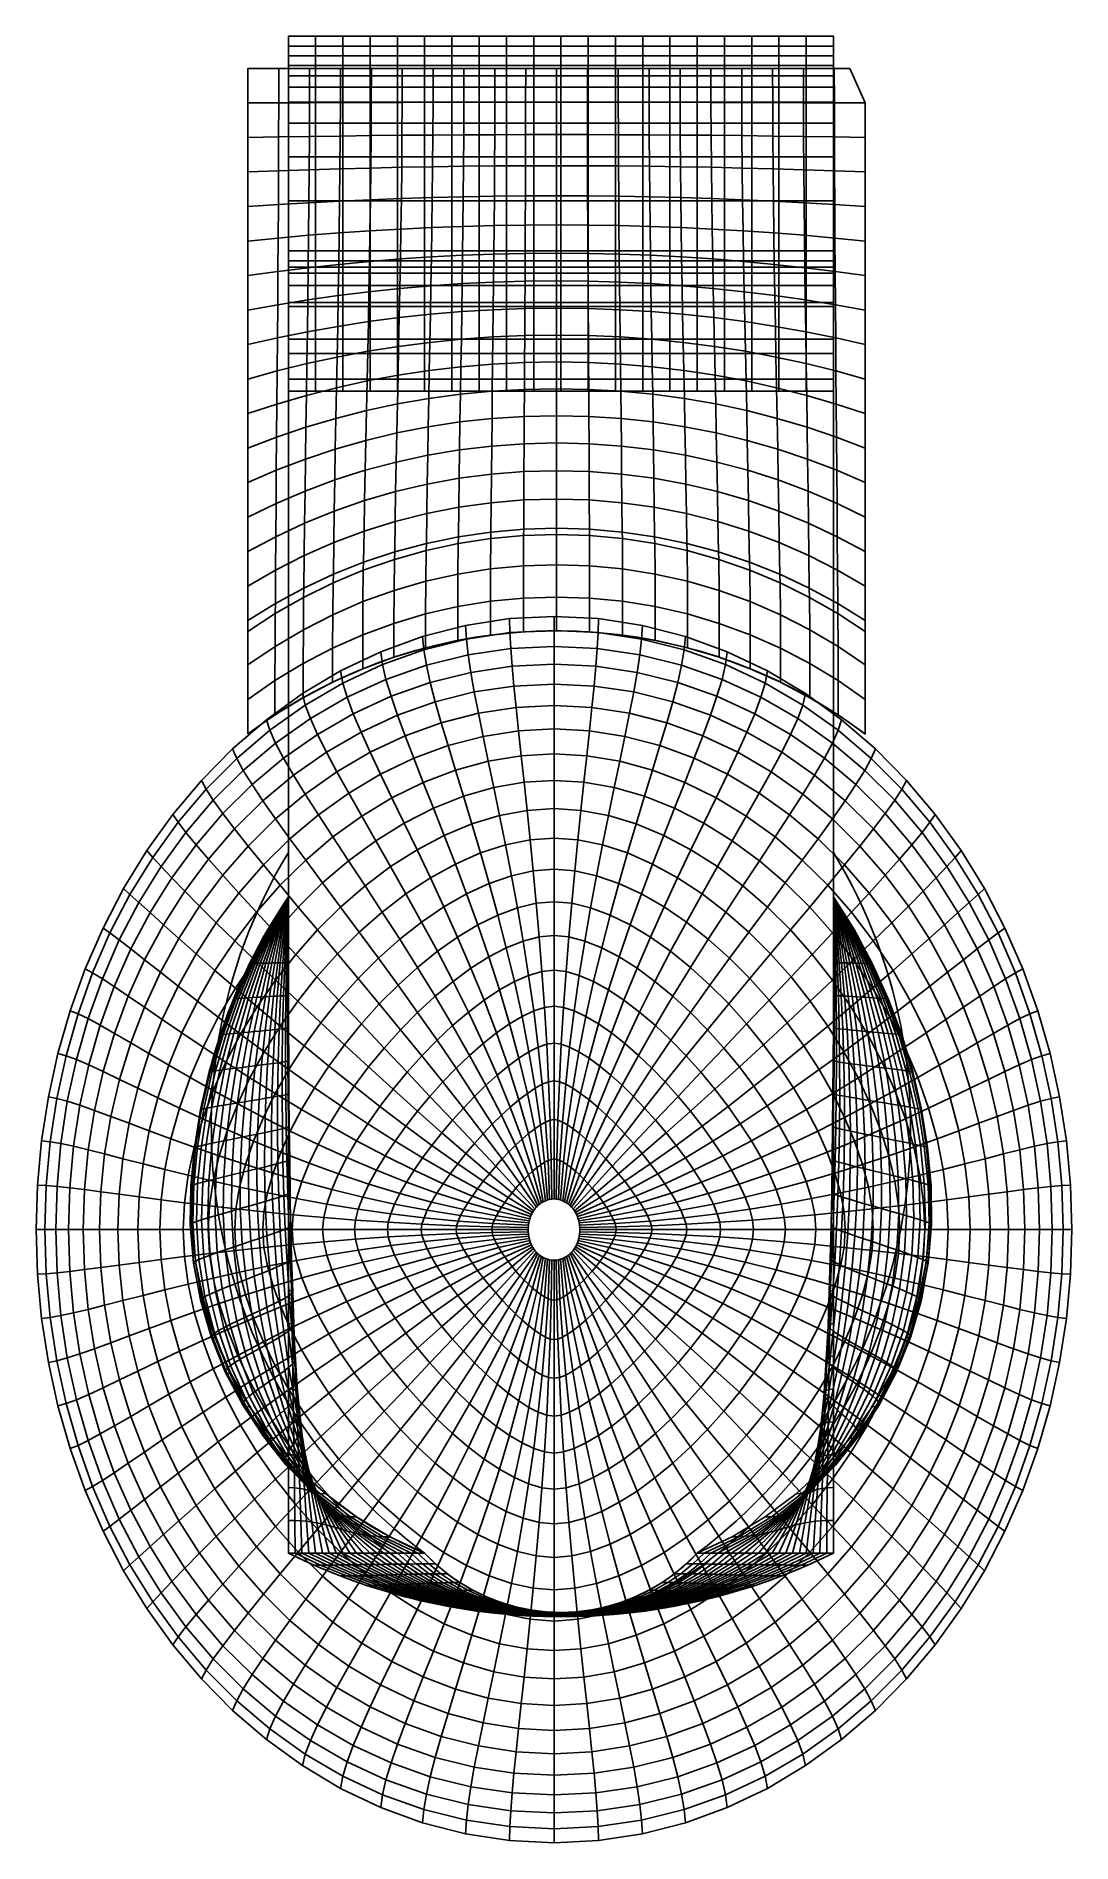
# Model space of a CAD drawing. Extents: x -0.04 to 0.34, y -0.083 to 0.58.
import ezdxf

# ---------------------------------------------------------------- set-up
doc = ezdxf.new("R2010")
doc.units = 0
doc.header["$MEASUREMENT"] = 0
doc.layers.get('0').update_dxf_attribs({"linetype": 'CONTINUOUS'})

msp = doc.modelspace()

# ---------------------------------------------------------------- linework, layer by layer
for p, q in [((0.05275, 0.57993, 0.32894), (0.25275, 0.57993, 0.32894)), ((0.05275, 0.49747, 0.02333), (0.25275, 0.49747, 0.02333))]:
    msp.add_line(p, q)
at = {"extrusion": (1, 1.08139e-16, -2.74009e-15)}
for p, q in [((0.25275, 0.57993, 0.32894), (0.25275, 0.5773, 0.31546)), ((0.25275, 0.5773, 0.31546), (0.25275, 0.57258, 0.29028)), ((0.25275, 0.57258, 0.29028), (0.25275, 0.56843, 0.2682)), ((0.25275, 0.56843, 0.2682), (0.25275, 0.56461, 0.24902)), ((0.25275, 0.56461, 0.24902), (0.25275, 0.56086, 0.23249)), ((0.25275, 0.56086, 0.23249), (0.25275, 0.55693, 0.21839)), ((0.25275, 0.55693, 0.21839), (0.25275, 0.55257, 0.2065)), ((0.25275, 0.55257, 0.2065), (0.25275, 0.54752, 0.19658)), ((0.25275, 0.54752, 0.19658), (0.25275, 0.54161, 0.18841)), ((0.25275, 0.54161, 0.18841), (0.25275, 0.53496, 0.18179)), ((0.25275, 0.53496, 0.18179), (0.25275, 0.52776, 0.17651)), ((0.25275, 0.52776, 0.17651), (0.25275, 0.52021, 0.17238)), ((0.25275, 0.52021, 0.17238), (0.25275, 0.51249, 0.1692)), ((0.25275, 0.51249, 0.1692), (0.25275, 0.50481, 0.16677)), ((0.25275, 0.50481, 0.16677), (0.25275, 0.49735, 0.16488)), ((0.25275, 0.49747, 0.02333), (0.25275, 0.02333, 0.02333)), ((0.25275, 0.49245, 0.06612), (0.25275, 0.49747, 0.02333)), ((0.25275, 0.49735, 0.16488), (0.25275, 0.4903, 0.16333)), ((0.25275, 0.48918, 0.07853), (0.25275, 0.49245, 0.06612)), ((0.25275, 0.4903, 0.16333), (0.25275, 0.48384, 0.16195)), ((0.25275, 0.48558, 0.08864), (0.25275, 0.48918, 0.07853)), ((0.25275, 0.48178, 0.09676), (0.25275, 0.48558, 0.08864)), ((0.25275, 0.48384, 0.16195), (0.25275, 0.47797, 0.16066)), ((0.25275, 0.47788, 0.10319), (0.25275, 0.48178, 0.09676)), ((0.25275, 0.47797, 0.16066), (0.25275, 0.47269, 0.15941)), ((0.25275, 0.47399, 0.10825), (0.25275, 0.47788, 0.10319)), ((0.25275, 0.47022, 0.11224), (0.25275, 0.47399, 0.10825)), ((0.25275, 0.47269, 0.15941), (0.25275, 0.46798, 0.15814)), ((0.25275, 0.46669, 0.11547), (0.25275, 0.47022, 0.11224)), ((0.25275, 0.46798, 0.15814), (0.25275, 0.46383, 0.1568)), ((0.25275, 0.46347, 0.11822), (0.25275, 0.46669, 0.11547)), ((0.25275, 0.46383, 0.1568), (0.25275, 0.46022, 0.15533)), ((0.25275, 0.46059, 0.1206), (0.25275, 0.46347, 0.11822)), ((0.25275, 0.45804, 0.12271), (0.25275, 0.46059, 0.1206)), ((0.25275, 0.46022, 0.15533), (0.25275, 0.45715, 0.15368)), ((0.25275, 0.45581, 0.12463), (0.25275, 0.45804, 0.12271)), ((0.25275, 0.45715, 0.15368), (0.25275, 0.45459, 0.1518)), ((0.25275, 0.4539, 0.12645), (0.25275, 0.45581, 0.12463)), ((0.25275, 0.45459, 0.1518), (0.25275, 0.45253, 0.14965)), ((0.25275, 0.45229, 0.12826), (0.25275, 0.4539, 0.12645)), ((0.25275, 0.45253, 0.14965), (0.25275, 0.45095, 0.14727)), ((0.25275, 0.45099, 0.13014), (0.25275, 0.45229, 0.12826)), ((0.25275, 0.44998, 0.13219), (0.25275, 0.45099, 0.13014)), ((0.25275, 0.45095, 0.14727), (0.25275, 0.44982, 0.14475)), ((0.25275, 0.44926, 0.13447), (0.25275, 0.44998, 0.13219)), ((0.25275, 0.44982, 0.14475), (0.25275, 0.44912, 0.14214)), ((0.25275, 0.44886, 0.13693), (0.25275, 0.44926, 0.13447)), ((0.25275, 0.44912, 0.14214), (0.25275, 0.44881, 0.13951)), ((0.25275, 0.44881, 0.13951), (0.25275, 0.44886, 0.13693))]:
    msp.add_line(p, q, dxfattribs=at)
at = {"extrusion": (-1, -1.08139e-16, 2.74009e-15)}
for p, q in [((0.05275, 0.02333, 0.02333), (0.05275, 0.49747, 0.02333)), ((0.10275, 0.02333, 0.20564), (0.05275, 0.02333, 0.02333)), ((0.10275, 0.02333, 0.20564), (0.05275, 0.02333, 0.02333))]:
    msp.add_line(p, q, dxfattribs=at)
at = {"extrusion": (1, 0, 0)}
for p, q in [((0.05275, 0.49747, 0.02333), (0.05275, 0.26411, 0.02333)), ((0.05275, 0.26411, 0.02333), (0.05275, 0.02333, 0.02333)), ((0.05275, 0.26411, 0.19153), (0.05275, 0.26411, 0.02333)), ((0.05275, 0.26411, 0.20564), (0.05275, 0.26411, 0.02333))]:
    msp.add_line(p, q, dxfattribs=at)
at = {"extrusion": (1, -1.08139e-16, 2.74009e-15)}
for p, q in [((0.25275, 0.02333, 0.02333), (0.25275, 0.49747, 0.02333)), ((0.20275, 0.02333, 0.20564), (0.25275, 0.02333, 0.02333))]:
    msp.add_line(p, q, dxfattribs=at)
at = {"extrusion": (-1.83691e-16, -1, 0)}
msp.add_line((0.10275, 0.02333, 0.20564), (0.05275, 0.02333, 0.02333), dxfattribs=at)
at = {"extrusion": (1.08139e-16, -1, 2.07668e-14)}
msp.add_line((0.25275, 0.02333, 0.02333), (0.20275, 0.02333, 0.20564), dxfattribs=at)
at = {"extrusion": (1, 0, 0), "elevation": 0.05275}
msp.add_lwpolyline([(0.26411, 0.19153, 0.182234), (0.34553, 0.3056), (0.37333, 0.3056), (0.37333, 0.32894), (0.57993, 0.32894)], format="xyb", dxfattribs=at)
at = {"extrusion": (1, 0, 0)}
for points, elevation in [([(0.57993, 0.32894), (0.5773, 0.31546), (0.57258, 0.29028), (0.56843, 0.2682), (0.56461, 0.24902), (0.56086, 0.23249), (0.55693, 0.21839), (0.55257, 0.2065), (0.54752, 0.19658), (0.54161, 0.18841), (0.53496, 0.18179), (0.52776, 0.17651), (0.52021, 0.17238), (0.51249, 0.1692), (0.50481, 0.16677), (0.49735, 0.16488), (0.4903, 0.16333), (0.48384, 0.16195), (0.47797, 0.16066), (0.47269, 0.15941), (0.46798, 0.15814), (0.46383, 0.1568), (0.46022, 0.15533), (0.45715, 0.15368), (0.45459, 0.1518), (0.45253, 0.14965), (0.45095, 0.14727), (0.44982, 0.14475), (0.44912, 0.14214), (0.44881, 0.13951), (0.44886, 0.13693), (0.44926, 0.13447), (0.44998, 0.13219), (0.45099, 0.13014), (0.45229, 0.12826), (0.4539, 0.12645), (0.45581, 0.12463), (0.45804, 0.12271), (0.46059, 0.1206), (0.46347, 0.11822), (0.46669, 0.11547), (0.47022, 0.11224), (0.47399, 0.10825), (0.47788, 0.10319), (0.48178, 0.09676), (0.48558, 0.08864), (0.48918, 0.07853), (0.49245, 0.06612), (0.49747, 0.02333)], 0.05275), ([(0.34553, 0.3056), (0.37333, 0.3056), (0.37333, 0.32894), (0.57993, 0.32894)], 0.25275), ([(0.49747, 0.02333), (0.49245, 0.06612), (0.48918, 0.07853), (0.48558, 0.08864), (0.48178, 0.09676), (0.47788, 0.10319), (0.47399, 0.10825), (0.47022, 0.11224), (0.46669, 0.11547), (0.46347, 0.11822), (0.46059, 0.1206), (0.45804, 0.12271), (0.45581, 0.12463), (0.4539, 0.12645), (0.45229, 0.12826), (0.45099, 0.13014), (0.44998, 0.13219), (0.44926, 0.13447), (0.44886, 0.13693), (0.44881, 0.13951), (0.44912, 0.14214), (0.44982, 0.14475), (0.45095, 0.14727), (0.45253, 0.14965), (0.45459, 0.1518), (0.45715, 0.15368), (0.46022, 0.15533), (0.46383, 0.1568), (0.46798, 0.15814), (0.47269, 0.15941), (0.47797, 0.16066), (0.48384, 0.16195), (0.4903, 0.16333), (0.49735, 0.16488), (0.50481, 0.16677), (0.51249, 0.1692), (0.52021, 0.17238), (0.52776, 0.17651), (0.53496, 0.18179), (0.54161, 0.18841), (0.54752, 0.19658), (0.55257, 0.2065), (0.55693, 0.21839), (0.56086, 0.23249), (0.56461, 0.24902), (0.56843, 0.2682), (0.57258, 0.29028), (0.5773, 0.31546), (0.57993, 0.32894)], 0.25275)]:
    msp.add_lwpolyline(points, dxfattribs=dict(at, elevation=elevation))
at = {"elevation": 0.20564}
msp.add_lwpolyline([(0.05275, 0.26411, 0.134452), (0.01766, 0.16109, 0.326538), (0.10275, 0.02333)], format="xyb", dxfattribs=at)
for centre, radius, start, end in [((0.15114, 0.17339, 0.31988), 0.18834, 53.03682, 126.96318), ((0.21919, 0.17938, 0.20564), 0.1947, 148.74113, 233.27088), ((0.08631, 0.17938, 0.20564), 0.1947, 306.72912, 31.25887), ((0.15275, 0.22557, 0.02333), 0.22561, 243.6891, 296.3109), ((0.15275, 0.07001, 0.20564), 0.0684, 223.03344, 316.96656)]:
    msp.add_arc(centre, radius, start, end)

# ---------------------------------------------------------------- meshes
mesh = msp.add_polymesh((5, 9))
for k, corner in enumerate([(0.09275, 0.57993, 0.32894), (0.09275, 0.57626, 0.30989), (0.09275, 0.57268, 0.29082), (0.09275, 0.5691, 0.27176), (0.09275, 0.56535, 0.25273), (0.09275, 0.56116, 0.23379), (0.09275, 0.55575, 0.21517), (0.09275, 0.54796, 0.19744), (0.09275, 0.5357, 0.18252), (0.08275, 0.57993, 0.32894), (0.08275, 0.57626, 0.30989), (0.08275, 0.57268, 0.29082), (0.08275, 0.5691, 0.27176), (0.08275, 0.56535, 0.25273), (0.08275, 0.56116, 0.23379), (0.08275, 0.55575, 0.21517), (0.08275, 0.54796, 0.19744), (0.08275, 0.5357, 0.18252), (0.07275, 0.57993, 0.32894), (0.07275, 0.57626, 0.30989), (0.07275, 0.57268, 0.29082), (0.07275, 0.5691, 0.27176), (0.07275, 0.56535, 0.25273), (0.07275, 0.56116, 0.23379), (0.07275, 0.55575, 0.21517), (0.07275, 0.54796, 0.19744), (0.07275, 0.5357, 0.18252), (0.06275, 0.57993, 0.32894), (0.06275, 0.57626, 0.30989), (0.06275, 0.57268, 0.29082), (0.06275, 0.5691, 0.27176), (0.06275, 0.56535, 0.25273), (0.06275, 0.56116, 0.23379), (0.06275, 0.55575, 0.21517), (0.06275, 0.54796, 0.19744), (0.06275, 0.5357, 0.18252), (0.05275, 0.57993, 0.32894), (0.05275, 0.57626, 0.30989), (0.05275, 0.57268, 0.29082), (0.05275, 0.5691, 0.27176), (0.05275, 0.56535, 0.25273), (0.05275, 0.56116, 0.23379), (0.05275, 0.55575, 0.21517), (0.05275, 0.54796, 0.19744), (0.05275, 0.5357, 0.18252)]):
    mesh.set_mesh_vertex(divmod(k, 9), corner)
mesh = msp.add_polymesh((9, 5))
for k, corner in enumerate([(0.05275, 0.49973, 0.32894), (0.05275, 0.51978, 0.32894), (0.05275, 0.53983, 0.32894), (0.05275, 0.55988, 0.32894), (0.05275, 0.57993, 0.32894), (0.05275, 0.49663, 0.31089), (0.05275, 0.51648, 0.31048), (0.05275, 0.53637, 0.31016), (0.05275, 0.55629, 0.30996), (0.05275, 0.57626, 0.30989), (0.05275, 0.49394, 0.29264), (0.05275, 0.51354, 0.29188), (0.05275, 0.53319, 0.29131), (0.05275, 0.55291, 0.29095), (0.05275, 0.57268, 0.29082), (0.05275, 0.49155, 0.27421), (0.05275, 0.51084, 0.27319), (0.05275, 0.53019, 0.27242), (0.05275, 0.5496, 0.27193), (0.05275, 0.5691, 0.27176), (0.05275, 0.48927, 0.25567), (0.05275, 0.50818, 0.25444), (0.05275, 0.52717, 0.25352), (0.05275, 0.54622, 0.25293), (0.05275, 0.56535, 0.25273), (0.05275, 0.48681, 0.23708), (0.05275, 0.5053, 0.23571), (0.05275, 0.52384, 0.23467), (0.05275, 0.54246, 0.23402), (0.05275, 0.56116, 0.23379), (0.05275, 0.48346, 0.21867), (0.05275, 0.50142, 0.21721), (0.05275, 0.51945, 0.21611), (0.05275, 0.53756, 0.21541), (0.05275, 0.55575, 0.21517), (0.05275, 0.47812, 0.20097), (0.05275, 0.49543, 0.1995), (0.05275, 0.51283, 0.19839), (0.05275, 0.53034, 0.19769), (0.05275, 0.54796, 0.19744), (0.05275, 0.46889, 0.18572), (0.05275, 0.48533, 0.18439), (0.05275, 0.50193, 0.18338), (0.05275, 0.51871, 0.18274), (0.05275, 0.5357, 0.18252)]):
    mesh.set_mesh_vertex(divmod(k, 5), corner)
mesh = msp.add_polymesh((9, 9))
for k, corner in enumerate([(0.17275, 0.57993, 0.32894), (0.17275, 0.57626, 0.30989), (0.17275, 0.57268, 0.29082), (0.17275, 0.5691, 0.27176), (0.17275, 0.56535, 0.25273), (0.17275, 0.56116, 0.23379), (0.17275, 0.55575, 0.21517), (0.17275, 0.54796, 0.19744), (0.17275, 0.5357, 0.18252), (0.16275, 0.57993, 0.32894), (0.16275, 0.57626, 0.30989), (0.16275, 0.57268, 0.29082), (0.16275, 0.5691, 0.27176), (0.16275, 0.56535, 0.25273), (0.16275, 0.56116, 0.23379), (0.16275, 0.55575, 0.21517), (0.16275, 0.54796, 0.19744), (0.16275, 0.5357, 0.18252), (0.15275, 0.57993, 0.32894), (0.15275, 0.57626, 0.30989), (0.15275, 0.57268, 0.29082), (0.15275, 0.5691, 0.27176), (0.15275, 0.56535, 0.25273), (0.15275, 0.56116, 0.23379), (0.15275, 0.55575, 0.21517), (0.15275, 0.54796, 0.19744), (0.15275, 0.5357, 0.18252), (0.14275, 0.57993, 0.32894), (0.14275, 0.57626, 0.30989), (0.14275, 0.57268, 0.29082), (0.14275, 0.5691, 0.27176), (0.14275, 0.56535, 0.25273), (0.14275, 0.56116, 0.23379), (0.14275, 0.55575, 0.21517), (0.14275, 0.54796, 0.19744), (0.14275, 0.5357, 0.18252), (0.13275, 0.57993, 0.32894), (0.13275, 0.57626, 0.30989), (0.13275, 0.57268, 0.29082), (0.13275, 0.5691, 0.27176), (0.13275, 0.56535, 0.25273), (0.13275, 0.56116, 0.23379), (0.13275, 0.55575, 0.21517), (0.13275, 0.54796, 0.19744), (0.13275, 0.5357, 0.18252), (0.12275, 0.57993, 0.32894), (0.12275, 0.57626, 0.30989), (0.12275, 0.57268, 0.29082), (0.12275, 0.5691, 0.27176), (0.12275, 0.56535, 0.25273), (0.12275, 0.56116, 0.23379), (0.12275, 0.55575, 0.21517), (0.12275, 0.54796, 0.19744), (0.12275, 0.5357, 0.18252), (0.11275, 0.57993, 0.32894), (0.11275, 0.57626, 0.30989), (0.11275, 0.57268, 0.29082), (0.11275, 0.5691, 0.27176), (0.11275, 0.56535, 0.25273), (0.11275, 0.56116, 0.23379), (0.11275, 0.55575, 0.21517), (0.11275, 0.54796, 0.19744), (0.11275, 0.5357, 0.18252), (0.10275, 0.57993, 0.32894), (0.10275, 0.57626, 0.30989), (0.10275, 0.57268, 0.29082), (0.10275, 0.5691, 0.27176), (0.10275, 0.56535, 0.25273), (0.10275, 0.56116, 0.23379), (0.10275, 0.55575, 0.21517), (0.10275, 0.54796, 0.19744), (0.10275, 0.5357, 0.18252), (0.09275, 0.57993, 0.32894), (0.09275, 0.57626, 0.30989), (0.09275, 0.57268, 0.29082), (0.09275, 0.5691, 0.27176), (0.09275, 0.56535, 0.25273), (0.09275, 0.56116, 0.23379), (0.09275, 0.55575, 0.21517), (0.09275, 0.54796, 0.19744), (0.09275, 0.5357, 0.18252)]):
    mesh.set_mesh_vertex(divmod(k, 9), corner)
mesh = msp.add_polymesh((9, 9))
for k, corner in enumerate([(0.25275, 0.57993, 0.32894), (0.25275, 0.57626, 0.30989), (0.25275, 0.57268, 0.29082), (0.25275, 0.5691, 0.27176), (0.25275, 0.56535, 0.25273), (0.25275, 0.56116, 0.23379), (0.25275, 0.55575, 0.21517), (0.25275, 0.54796, 0.19744), (0.25275, 0.5357, 0.18252), (0.24275, 0.57993, 0.32894), (0.24275, 0.57626, 0.30989), (0.24275, 0.57268, 0.29082), (0.24275, 0.5691, 0.27176), (0.24275, 0.56535, 0.25273), (0.24275, 0.56116, 0.23379), (0.24275, 0.55575, 0.21517), (0.24275, 0.54796, 0.19744), (0.24275, 0.5357, 0.18252), (0.23275, 0.57993, 0.32894), (0.23275, 0.57626, 0.30989), (0.23275, 0.57268, 0.29082), (0.23275, 0.5691, 0.27176), (0.23275, 0.56535, 0.25273), (0.23275, 0.56116, 0.23379), (0.23275, 0.55575, 0.21517), (0.23275, 0.54796, 0.19744), (0.23275, 0.5357, 0.18252), (0.22275, 0.57993, 0.32894), (0.22275, 0.57626, 0.30989), (0.22275, 0.57268, 0.29082), (0.22275, 0.5691, 0.27176), (0.22275, 0.56535, 0.25273), (0.22275, 0.56116, 0.23379), (0.22275, 0.55575, 0.21517), (0.22275, 0.54796, 0.19744), (0.22275, 0.5357, 0.18252), (0.21275, 0.57993, 0.32894), (0.21275, 0.57626, 0.30989), (0.21275, 0.57268, 0.29082), (0.21275, 0.5691, 0.27176), (0.21275, 0.56535, 0.25273), (0.21275, 0.56116, 0.23379), (0.21275, 0.55575, 0.21517), (0.21275, 0.54796, 0.19744), (0.21275, 0.5357, 0.18252), (0.20275, 0.57993, 0.32894), (0.20275, 0.57626, 0.30989), (0.20275, 0.57268, 0.29082), (0.20275, 0.5691, 0.27176), (0.20275, 0.56535, 0.25273), (0.20275, 0.56116, 0.23379), (0.20275, 0.55575, 0.21517), (0.20275, 0.54796, 0.19744), (0.20275, 0.5357, 0.18252), (0.19275, 0.57993, 0.32894), (0.19275, 0.57626, 0.30989), (0.19275, 0.57268, 0.29082), (0.19275, 0.5691, 0.27176), (0.19275, 0.56535, 0.25273), (0.19275, 0.56116, 0.23379), (0.19275, 0.55575, 0.21517), (0.19275, 0.54796, 0.19744), (0.19275, 0.5357, 0.18252), (0.18275, 0.57993, 0.32894), (0.18275, 0.57626, 0.30989), (0.18275, 0.57268, 0.29082), (0.18275, 0.5691, 0.27176), (0.18275, 0.56535, 0.25273), (0.18275, 0.56116, 0.23379), (0.18275, 0.55575, 0.21517), (0.18275, 0.54796, 0.19744), (0.18275, 0.5357, 0.18252), (0.17275, 0.57993, 0.32894), (0.17275, 0.57626, 0.30989), (0.17275, 0.57268, 0.29082), (0.17275, 0.5691, 0.27176), (0.17275, 0.56535, 0.25273), (0.17275, 0.56116, 0.23379), (0.17275, 0.55575, 0.21517), (0.17275, 0.54796, 0.19744), (0.17275, 0.5357, 0.18252)]):
    mesh.set_mesh_vertex(divmod(k, 9), corner)
mesh = msp.add_polymesh((9, 5))
for k, corner in enumerate([(0.25275, 0.49973, 0.32894), (0.25275, 0.51978, 0.32894), (0.25275, 0.53983, 0.32894), (0.25275, 0.55988, 0.32894), (0.25275, 0.57993, 0.32894), (0.25275, 0.49663, 0.31089), (0.25275, 0.51648, 0.31048), (0.25275, 0.53637, 0.31016), (0.25275, 0.55629, 0.30996), (0.25275, 0.57626, 0.30989), (0.25275, 0.49394, 0.29264), (0.25275, 0.51354, 0.29188), (0.25275, 0.53319, 0.29131), (0.25275, 0.55291, 0.29095), (0.25275, 0.57268, 0.29082), (0.25275, 0.49155, 0.27421), (0.25275, 0.51084, 0.27319), (0.25275, 0.53019, 0.27242), (0.25275, 0.5496, 0.27193), (0.25275, 0.5691, 0.27176), (0.25275, 0.48927, 0.25567), (0.25275, 0.50818, 0.25444), (0.25275, 0.52717, 0.25352), (0.25275, 0.54622, 0.25293), (0.25275, 0.56535, 0.25273), (0.25275, 0.48681, 0.23708), (0.25275, 0.5053, 0.23571), (0.25275, 0.52384, 0.23467), (0.25275, 0.54246, 0.23402), (0.25275, 0.56116, 0.23379), (0.25275, 0.48346, 0.21867), (0.25275, 0.50142, 0.21721), (0.25275, 0.51945, 0.21611), (0.25275, 0.53756, 0.21541), (0.25275, 0.55575, 0.21517), (0.25275, 0.47812, 0.20097), (0.25275, 0.49543, 0.1995), (0.25275, 0.51283, 0.19839), (0.25275, 0.53034, 0.19769), (0.25275, 0.54796, 0.19744), (0.25275, 0.46889, 0.18572), (0.25275, 0.48533, 0.18439), (0.25275, 0.50193, 0.18338), (0.25275, 0.51871, 0.18274), (0.25275, 0.5357, 0.18252)]):
    mesh.set_mesh_vertex(divmod(k, 5), corner)
mesh = msp.add_polymesh((9, 5))
for k, corner in enumerate([(0.03789, 0.51742, 0.32894), (0.03789, 0.53008, 0.32894), (0.03789, 0.54275, 0.32894), (0.03789, 0.55541, 0.32894), (0.03789, 0.56807, 0.32894), (0.04907, 0.51815, 0.32894), (0.04913, 0.53051, 0.32894), (0.04918, 0.54294, 0.32894), (0.04921, 0.55546, 0.32894), (0.04922, 0.56807, 0.32894), (0.0603, 0.51881, 0.32894), (0.0604, 0.53089, 0.32894), (0.06048, 0.54312, 0.32894), (0.06053, 0.5555, 0.32894), (0.06054, 0.56807, 0.32894), (0.07156, 0.51939, 0.32894), (0.07169, 0.53124, 0.32894), (0.07179, 0.54328, 0.32894), (0.07185, 0.55555, 0.32894), (0.07187, 0.56807, 0.32894), (0.08287, 0.51991, 0.32894), (0.083, 0.53154, 0.32894), (0.0831, 0.54342, 0.32894), (0.08317, 0.55558, 0.32894), (0.08319, 0.56807, 0.32894), (0.0942, 0.52035, 0.32894), (0.09433, 0.53179, 0.32894), (0.09443, 0.54353, 0.32894), (0.09449, 0.55561, 0.32894), (0.09452, 0.56807, 0.32894), (0.10555, 0.52071, 0.32894), (0.10567, 0.532, 0.32894), (0.10576, 0.54363, 0.32894), (0.10582, 0.55564, 0.32894), (0.10584, 0.56807, 0.32894), (0.11693, 0.52099, 0.32894), (0.11703, 0.53217, 0.32894), (0.1171, 0.54371, 0.32894), (0.11715, 0.55566, 0.32894), (0.11717, 0.56807, 0.32894), (0.12833, 0.5212, 0.32894), (0.1284, 0.53229, 0.32894), (0.12845, 0.54376, 0.32894), (0.12848, 0.55567, 0.32894), (0.12849, 0.56807, 0.32894)]):
    mesh.set_mesh_vertex(divmod(k, 5), corner)
mesh = msp.add_polymesh((9, 5))
for k, corner in enumerate([(0.12833, 0.5212, 0.32894), (0.1284, 0.53229, 0.32894), (0.12845, 0.54376, 0.32894), (0.12848, 0.55567, 0.32894), (0.12849, 0.56807, 0.32894), (0.13973, 0.52132, 0.32894), (0.13977, 0.53236, 0.32894), (0.13979, 0.54379, 0.32894), (0.13981, 0.55568, 0.32894), (0.13982, 0.56807, 0.32894), (0.15114, 0.52136, 0.32894), (0.15114, 0.53238, 0.32894), (0.15114, 0.54381, 0.32894), (0.15114, 0.55568, 0.32894), (0.15114, 0.56807, 0.32894), (0.16255, 0.52132, 0.32894), (0.16252, 0.53236, 0.32894), (0.16249, 0.54379, 0.32894), (0.16247, 0.55568, 0.32894), (0.16247, 0.56807, 0.32894), (0.17396, 0.5212, 0.32894), (0.17389, 0.53229, 0.32894), (0.17383, 0.54376, 0.32894), (0.1738, 0.55567, 0.32894), (0.17379, 0.56807, 0.32894), (0.18535, 0.52099, 0.32894), (0.18525, 0.53217, 0.32894), (0.18518, 0.54371, 0.32894), (0.18513, 0.55566, 0.32894), (0.18512, 0.56807, 0.32894), (0.19673, 0.52071, 0.32894), (0.19661, 0.532, 0.32894), (0.19652, 0.54363, 0.32894), (0.19646, 0.55564, 0.32894), (0.19644, 0.56807, 0.32894), (0.20809, 0.52035, 0.32894), (0.20795, 0.53179, 0.32894), (0.20785, 0.54353, 0.32894), (0.20779, 0.55561, 0.32894), (0.20776, 0.56807, 0.32894), (0.21942, 0.51991, 0.32894), (0.21928, 0.53154, 0.32894), (0.21918, 0.54342, 0.32894), (0.21911, 0.55558, 0.32894), (0.21909, 0.56807, 0.32894)]):
    mesh.set_mesh_vertex(divmod(k, 5), corner)
mesh = msp.add_polymesh((5, 5))
for k, corner in enumerate([(0.21942, 0.51991, 0.32894), (0.21928, 0.53154, 0.32894), (0.21918, 0.54342, 0.32894), (0.21911, 0.55558, 0.32894), (0.21909, 0.56807, 0.32894), (0.23072, 0.51939, 0.32894), (0.23059, 0.53124, 0.32894), (0.2305, 0.54328, 0.32894), (0.23044, 0.55555, 0.32894), (0.23041, 0.56807, 0.32894), (0.24198, 0.51881, 0.32894), (0.24188, 0.53089, 0.32894), (0.2418, 0.54312, 0.32894), (0.24176, 0.5555, 0.32894), (0.24174, 0.56807, 0.32894), (0.25321, 0.51815, 0.32894), (0.25315, 0.53051, 0.32894), (0.2531, 0.54294, 0.32894), (0.25307, 0.55546, 0.32894), (0.25306, 0.56807, 0.32894), (0.26439, 0.51742, 0.32894), (0.26439, 0.53008, 0.32894), (0.26439, 0.54275, 0.32894), (0.26439, 0.55541, 0.32894), (0.25873, 0.56807, 0.32894)]):
    mesh.set_mesh_vertex(divmod(k, 5), corner)
mesh = msp.add_polymesh((5, 9))
for k, corner in enumerate([(0.09275, 0.5357, 0.18252), (0.09275, 0.51944, 0.17207), (0.09275, 0.50111, 0.16583), (0.09275, 0.48218, 0.16159), (0.09275, 0.46344, 0.15664), (0.09275, 0.44965, 0.1441), (0.09275, 0.45409, 0.12627), (0.09275, 0.46875, 0.11358), (0.09275, 0.48075, 0.09846), (0.08275, 0.5357, 0.18252), (0.08275, 0.51944, 0.17207), (0.08275, 0.50111, 0.16583), (0.08275, 0.48218, 0.16159), (0.08275, 0.46344, 0.15664), (0.08275, 0.44965, 0.1441), (0.08275, 0.45409, 0.12627), (0.08275, 0.46875, 0.11358), (0.08275, 0.48075, 0.09846), (0.07275, 0.5357, 0.18252), (0.07275, 0.51944, 0.17207), (0.07275, 0.50111, 0.16583), (0.07275, 0.48218, 0.16159), (0.07275, 0.46344, 0.15664), (0.07275, 0.44965, 0.1441), (0.07275, 0.45409, 0.12627), (0.07275, 0.46875, 0.11358), (0.07275, 0.48075, 0.09846), (0.06275, 0.5357, 0.18252), (0.06275, 0.51944, 0.17207), (0.06275, 0.50111, 0.16583), (0.06275, 0.48218, 0.16159), (0.06275, 0.46344, 0.15664), (0.06275, 0.44965, 0.1441), (0.06275, 0.45409, 0.12627), (0.06275, 0.46875, 0.11358), (0.06275, 0.48075, 0.09846), (0.05275, 0.5357, 0.18252), (0.05275, 0.51944, 0.17207), (0.05275, 0.50111, 0.16583), (0.05275, 0.48218, 0.16159), (0.05275, 0.46344, 0.15664), (0.05275, 0.44965, 0.1441), (0.05275, 0.45409, 0.12627), (0.05275, 0.46875, 0.11358), (0.05275, 0.48075, 0.09846)]):
    mesh.set_mesh_vertex(divmod(k, 9), corner)
mesh = msp.add_polymesh((9, 5))
for k, corner in enumerate([(0.05275, 0.46889, 0.18572), (0.05275, 0.48533, 0.18439), (0.05275, 0.50193, 0.18338), (0.05275, 0.51871, 0.18274), (0.05275, 0.5357, 0.18252), (0.05275, 0.45615, 0.17443), (0.05275, 0.47153, 0.17345), (0.05275, 0.48719, 0.17271), (0.05275, 0.50314, 0.17223), (0.05275, 0.51944, 0.17207), (0.05275, 0.44158, 0.1669), (0.05275, 0.45582, 0.16645), (0.05275, 0.47044, 0.16612), (0.05275, 0.48552, 0.1659), (0.05275, 0.50111, 0.16583), (0.05275, 0.42649, 0.16116), (0.05275, 0.43954, 0.16133), (0.05275, 0.45313, 0.16147), (0.05275, 0.46731, 0.16156), (0.05275, 0.48218, 0.16159), (0.05275, 0.41153, 0.1548), (0.05275, 0.42342, 0.15556), (0.05275, 0.43597, 0.15614), (0.05275, 0.44928, 0.15651), (0.05275, 0.46344, 0.15664), (0.05275, 0.40092, 0.14169), (0.05275, 0.41188, 0.1427), (0.05275, 0.42358, 0.14346), (0.05275, 0.43613, 0.14394), (0.05275, 0.44965, 0.1441), (0.05275, 0.40654, 0.1239), (0.05275, 0.41737, 0.12488), (0.05275, 0.42884, 0.12563), (0.05275, 0.44105, 0.1261), (0.05275, 0.45409, 0.12627), (0.05275, 0.42117, 0.1108), (0.05275, 0.43235, 0.11196), (0.05275, 0.44396, 0.11284), (0.05275, 0.45608, 0.11339), (0.05275, 0.46875, 0.11358), (0.05275, 0.43323, 0.09563), (0.05275, 0.44467, 0.0968), (0.05275, 0.45638, 0.09769), (0.05275, 0.4684, 0.09826), (0.05275, 0.48075, 0.09846)]):
    mesh.set_mesh_vertex(divmod(k, 5), corner)
mesh = msp.add_polymesh((9, 9))
for k, corner in enumerate([(0.17275, 0.5357, 0.18252), (0.17275, 0.51944, 0.17207), (0.17275, 0.50111, 0.16583), (0.17275, 0.48218, 0.16159), (0.17275, 0.46344, 0.15664), (0.17275, 0.44965, 0.1441), (0.17275, 0.45409, 0.12627), (0.17275, 0.46875, 0.11358), (0.17275, 0.48075, 0.09846), (0.16275, 0.5357, 0.18252), (0.16275, 0.51944, 0.17207), (0.16275, 0.50111, 0.16583), (0.16275, 0.48218, 0.16159), (0.16275, 0.46344, 0.15664), (0.16275, 0.44965, 0.1441), (0.16275, 0.45409, 0.12627), (0.16275, 0.46875, 0.11358), (0.16275, 0.48075, 0.09846), (0.15275, 0.5357, 0.18252), (0.15275, 0.51944, 0.17207), (0.15275, 0.50111, 0.16583), (0.15275, 0.48218, 0.16159), (0.15275, 0.46344, 0.15664), (0.15275, 0.44965, 0.1441), (0.15275, 0.45409, 0.12627), (0.15275, 0.46875, 0.11358), (0.15275, 0.48075, 0.09846), (0.14275, 0.5357, 0.18252), (0.14275, 0.51944, 0.17207), (0.14275, 0.50111, 0.16583), (0.14275, 0.48218, 0.16159), (0.14275, 0.46344, 0.15664), (0.14275, 0.44965, 0.1441), (0.14275, 0.45409, 0.12627), (0.14275, 0.46875, 0.11358), (0.14275, 0.48075, 0.09846), (0.13275, 0.5357, 0.18252), (0.13275, 0.51944, 0.17207), (0.13275, 0.50111, 0.16583), (0.13275, 0.48218, 0.16159), (0.13275, 0.46344, 0.15664), (0.13275, 0.44965, 0.1441), (0.13275, 0.45409, 0.12627), (0.13275, 0.46875, 0.11358), (0.13275, 0.48075, 0.09846), (0.12275, 0.5357, 0.18252), (0.12275, 0.51944, 0.17207), (0.12275, 0.50111, 0.16583), (0.12275, 0.48218, 0.16159), (0.12275, 0.46344, 0.15664), (0.12275, 0.44965, 0.1441), (0.12275, 0.45409, 0.12627), (0.12275, 0.46875, 0.11358), (0.12275, 0.48075, 0.09846), (0.11275, 0.5357, 0.18252), (0.11275, 0.51944, 0.17207), (0.11275, 0.50111, 0.16583), (0.11275, 0.48218, 0.16159), (0.11275, 0.46344, 0.15664), (0.11275, 0.44965, 0.1441), (0.11275, 0.45409, 0.12627), (0.11275, 0.46875, 0.11358), (0.11275, 0.48075, 0.09846), (0.10275, 0.5357, 0.18252), (0.10275, 0.51944, 0.17207), (0.10275, 0.50111, 0.16583), (0.10275, 0.48218, 0.16159), (0.10275, 0.46344, 0.15664), (0.10275, 0.44965, 0.1441), (0.10275, 0.45409, 0.12627), (0.10275, 0.46875, 0.11358), (0.10275, 0.48075, 0.09846), (0.09275, 0.5357, 0.18252), (0.09275, 0.51944, 0.17207), (0.09275, 0.50111, 0.16583), (0.09275, 0.48218, 0.16159), (0.09275, 0.46344, 0.15664), (0.09275, 0.44965, 0.1441), (0.09275, 0.45409, 0.12627), (0.09275, 0.46875, 0.11358), (0.09275, 0.48075, 0.09846)]):
    mesh.set_mesh_vertex(divmod(k, 9), corner)
mesh = msp.add_polymesh((9, 9))
for k, corner in enumerate([(0.25275, 0.5357, 0.18252), (0.25275, 0.51944, 0.17207), (0.25275, 0.50111, 0.16583), (0.25275, 0.48218, 0.16159), (0.25275, 0.46344, 0.15664), (0.25275, 0.44965, 0.1441), (0.25275, 0.45409, 0.12627), (0.25275, 0.46875, 0.11358), (0.25275, 0.48075, 0.09846), (0.24275, 0.5357, 0.18252), (0.24275, 0.51944, 0.17207), (0.24275, 0.50111, 0.16583), (0.24275, 0.48218, 0.16159), (0.24275, 0.46344, 0.15664), (0.24275, 0.44965, 0.1441), (0.24275, 0.45409, 0.12627), (0.24275, 0.46875, 0.11358), (0.24275, 0.48075, 0.09846), (0.23275, 0.5357, 0.18252), (0.23275, 0.51944, 0.17207), (0.23275, 0.50111, 0.16583), (0.23275, 0.48218, 0.16159), (0.23275, 0.46344, 0.15664), (0.23275, 0.44965, 0.1441), (0.23275, 0.45409, 0.12627), (0.23275, 0.46875, 0.11358), (0.23275, 0.48075, 0.09846), (0.22275, 0.5357, 0.18252), (0.22275, 0.51944, 0.17207), (0.22275, 0.50111, 0.16583), (0.22275, 0.48218, 0.16159), (0.22275, 0.46344, 0.15664), (0.22275, 0.44965, 0.1441), (0.22275, 0.45409, 0.12627), (0.22275, 0.46875, 0.11358), (0.22275, 0.48075, 0.09846), (0.21275, 0.5357, 0.18252), (0.21275, 0.51944, 0.17207), (0.21275, 0.50111, 0.16583), (0.21275, 0.48218, 0.16159), (0.21275, 0.46344, 0.15664), (0.21275, 0.44965, 0.1441), (0.21275, 0.45409, 0.12627), (0.21275, 0.46875, 0.11358), (0.21275, 0.48075, 0.09846), (0.20275, 0.5357, 0.18252), (0.20275, 0.51944, 0.17207), (0.20275, 0.50111, 0.16583), (0.20275, 0.48218, 0.16159), (0.20275, 0.46344, 0.15664), (0.20275, 0.44965, 0.1441), (0.20275, 0.45409, 0.12627), (0.20275, 0.46875, 0.11358), (0.20275, 0.48075, 0.09846), (0.19275, 0.5357, 0.18252), (0.19275, 0.51944, 0.17207), (0.19275, 0.50111, 0.16583), (0.19275, 0.48218, 0.16159), (0.19275, 0.46344, 0.15664), (0.19275, 0.44965, 0.1441), (0.19275, 0.45409, 0.12627), (0.19275, 0.46875, 0.11358), (0.19275, 0.48075, 0.09846), (0.18275, 0.5357, 0.18252), (0.18275, 0.51944, 0.17207), (0.18275, 0.50111, 0.16583), (0.18275, 0.48218, 0.16159), (0.18275, 0.46344, 0.15664), (0.18275, 0.44965, 0.1441), (0.18275, 0.45409, 0.12627), (0.18275, 0.46875, 0.11358), (0.18275, 0.48075, 0.09846), (0.17275, 0.5357, 0.18252), (0.17275, 0.51944, 0.17207), (0.17275, 0.50111, 0.16583), (0.17275, 0.48218, 0.16159), (0.17275, 0.46344, 0.15664), (0.17275, 0.44965, 0.1441), (0.17275, 0.45409, 0.12627), (0.17275, 0.46875, 0.11358), (0.17275, 0.48075, 0.09846)]):
    mesh.set_mesh_vertex(divmod(k, 9), corner)
mesh = msp.add_polymesh((9, 5))
for k, corner in enumerate([(0.25275, 0.46889, 0.18572), (0.25275, 0.48533, 0.18439), (0.25275, 0.50193, 0.18338), (0.25275, 0.51871, 0.18274), (0.25275, 0.5357, 0.18252), (0.25275, 0.45615, 0.17443), (0.25275, 0.47153, 0.17345), (0.25275, 0.48719, 0.17271), (0.25275, 0.50314, 0.17223), (0.25275, 0.51944, 0.17207), (0.25275, 0.44158, 0.1669), (0.25275, 0.45582, 0.16645), (0.25275, 0.47044, 0.16612), (0.25275, 0.48552, 0.1659), (0.25275, 0.50111, 0.16583), (0.25275, 0.42649, 0.16116), (0.25275, 0.43954, 0.16133), (0.25275, 0.45313, 0.16147), (0.25275, 0.46731, 0.16156), (0.25275, 0.48218, 0.16159), (0.25275, 0.41153, 0.1548), (0.25275, 0.42342, 0.15556), (0.25275, 0.43597, 0.15614), (0.25275, 0.44928, 0.15651), (0.25275, 0.46344, 0.15664), (0.25275, 0.40092, 0.14169), (0.25275, 0.41188, 0.1427), (0.25275, 0.42358, 0.14346), (0.25275, 0.43613, 0.14394), (0.25275, 0.44965, 0.1441), (0.25275, 0.40654, 0.1239), (0.25275, 0.41737, 0.12488), (0.25275, 0.42884, 0.12563), (0.25275, 0.44105, 0.1261), (0.25275, 0.45409, 0.12627), (0.25275, 0.42117, 0.1108), (0.25275, 0.43235, 0.11196), (0.25275, 0.44396, 0.11284), (0.25275, 0.45608, 0.11339), (0.25275, 0.46875, 0.11358), (0.25275, 0.43323, 0.09563), (0.25275, 0.44467, 0.0968), (0.25275, 0.45638, 0.09769), (0.25275, 0.4684, 0.09826), (0.25275, 0.48075, 0.09846)]):
    mesh.set_mesh_vertex(divmod(k, 5), corner)
mesh = msp.add_polymesh((9, 9))
for k, corner in enumerate([(0.03789, 0.41612, 0.32894), (0.03789, 0.42879, 0.32894), (0.03789, 0.44145, 0.32894), (0.03789, 0.45411, 0.32894), (0.03789, 0.46677, 0.32894), (0.03789, 0.47943, 0.32894), (0.03789, 0.4921, 0.32894), (0.03789, 0.50476, 0.32894), (0.03789, 0.51742, 0.32894), (0.04832, 0.42065, 0.32894), (0.04842, 0.4328, 0.32894), (0.04852, 0.44494, 0.32894), (0.04863, 0.45708, 0.32894), (0.04873, 0.46923, 0.32894), (0.04883, 0.4814, 0.32894), (0.04892, 0.49361, 0.32894), (0.049, 0.50585, 0.32894), (0.04907, 0.51815, 0.32894), (0.05902, 0.42475, 0.32894), (0.05919, 0.43644, 0.32894), (0.05937, 0.44811, 0.32894), (0.05955, 0.45977, 0.32894), (0.05972, 0.47146, 0.32894), (0.05988, 0.48319, 0.32894), (0.06004, 0.49497, 0.32894), (0.06018, 0.50684, 0.32894), (0.0603, 0.51881, 0.32894), (0.06998, 0.42842, 0.32894), (0.07019, 0.43969, 0.32894), (0.07041, 0.45093, 0.32894), (0.07063, 0.46218, 0.32894), (0.07084, 0.47345, 0.32894), (0.07105, 0.48478, 0.32894), (0.07124, 0.49619, 0.32894), (0.07141, 0.50772, 0.32894), (0.07156, 0.51939, 0.32894), (0.08115, 0.43162, 0.32894), (0.08138, 0.44253, 0.32894), (0.08162, 0.45341, 0.32894), (0.08185, 0.46428, 0.32894), (0.08209, 0.47519, 0.32894), (0.08231, 0.48617, 0.32894), (0.08251, 0.49726, 0.32894), (0.0827, 0.5085, 0.32894), (0.08287, 0.51991, 0.32894), (0.09252, 0.43436, 0.32894), (0.09275, 0.44496, 0.32894), (0.09298, 0.45552, 0.32894), (0.09321, 0.46608, 0.32894), (0.09343, 0.47668, 0.32894), (0.09365, 0.48736, 0.32894), (0.09385, 0.49817, 0.32894), (0.09404, 0.50916, 0.32894), (0.0942, 0.52035, 0.32894), (0.10405, 0.43661, 0.32894), (0.10425, 0.44696, 0.32894), (0.10446, 0.45726, 0.32894), (0.10467, 0.46755, 0.32894), (0.10487, 0.4779, 0.32894), (0.10506, 0.48834, 0.32894), (0.10524, 0.49893, 0.32894), (0.10541, 0.5097, 0.32894), (0.10555, 0.52071, 0.32894), (0.11571, 0.43837, 0.32894), (0.11587, 0.44852, 0.32894), (0.11604, 0.45862, 0.32894), (0.11621, 0.46871, 0.32894), (0.11638, 0.47886, 0.32894), (0.11653, 0.48911, 0.32894), (0.11668, 0.49951, 0.32894), (0.11682, 0.51012, 0.32894), (0.11693, 0.52099, 0.32894), (0.12747, 0.43964, 0.32894), (0.12758, 0.44964, 0.32894), (0.1277, 0.45959, 0.32894), (0.12782, 0.46954, 0.32894), (0.12793, 0.47954, 0.32894), (0.12805, 0.48966, 0.32894), (0.12815, 0.49993, 0.32894), (0.12824, 0.51043, 0.32894), (0.12833, 0.5212, 0.32894)]):
    mesh.set_mesh_vertex(divmod(k, 9), corner)
mesh = msp.add_polymesh((9, 9))
for k, corner in enumerate([(0.12747, 0.43964, 0.32894), (0.12758, 0.44964, 0.32894), (0.1277, 0.45959, 0.32894), (0.12782, 0.46954, 0.32894), (0.12793, 0.47954, 0.32894), (0.12805, 0.48966, 0.32894), (0.12815, 0.49993, 0.32894), (0.12824, 0.51043, 0.32894), (0.12833, 0.5212, 0.32894), (0.13929, 0.4404, 0.32894), (0.13935, 0.45032, 0.32894), (0.13941, 0.46018, 0.32894), (0.13947, 0.47004, 0.32894), (0.13953, 0.47996, 0.32894), (0.13959, 0.48999, 0.32894), (0.13964, 0.50019, 0.32894), (0.13969, 0.51061, 0.32894), (0.13973, 0.52132, 0.32894), (0.15114, 0.44065, 0.32894), (0.15114, 0.45054, 0.32894), (0.15114, 0.46037, 0.32894), (0.15114, 0.47021, 0.32894), (0.15114, 0.4801, 0.32894), (0.15114, 0.4901, 0.32894), (0.15114, 0.50027, 0.32894), (0.15114, 0.51067, 0.32894), (0.15114, 0.52136, 0.32894), (0.163, 0.4404, 0.32894), (0.16294, 0.45032, 0.32894), (0.16287, 0.46018, 0.32894), (0.16281, 0.47004, 0.32894), (0.16275, 0.47996, 0.32894), (0.1627, 0.48999, 0.32894), (0.16264, 0.50019, 0.32894), (0.16259, 0.51061, 0.32894), (0.16255, 0.52132, 0.32894), (0.17482, 0.43964, 0.32894), (0.1747, 0.44964, 0.32894), (0.17458, 0.45959, 0.32894), (0.17446, 0.46954, 0.32894), (0.17435, 0.47954, 0.32894), (0.17424, 0.48966, 0.32894), (0.17413, 0.49993, 0.32894), (0.17404, 0.51043, 0.32894), (0.17396, 0.5212, 0.32894), (0.18657, 0.43837, 0.32894), (0.18641, 0.44852, 0.32894), (0.18624, 0.45862, 0.32894), (0.18607, 0.46871, 0.32894), (0.18591, 0.47886, 0.32894), (0.18575, 0.48911, 0.32894), (0.1856, 0.49951, 0.32894), (0.18547, 0.51012, 0.32894), (0.18535, 0.52099, 0.32894), (0.19823, 0.43661, 0.32894), (0.19803, 0.44696, 0.32894), (0.19782, 0.45726, 0.32894), (0.19762, 0.46755, 0.32894), (0.19741, 0.4779, 0.32894), (0.19722, 0.48834, 0.32894), (0.19704, 0.49893, 0.32894), (0.19687, 0.5097, 0.32894), (0.19673, 0.52071, 0.32894), (0.20976, 0.43436, 0.32894), (0.20953, 0.44496, 0.32894), (0.2093, 0.45552, 0.32894), (0.20907, 0.46608, 0.32894), (0.20885, 0.47668, 0.32894), (0.20863, 0.48736, 0.32894), (0.20843, 0.49817, 0.32894), (0.20825, 0.50916, 0.32894), (0.20809, 0.52035, 0.32894), (0.22113, 0.43162, 0.32894), (0.2209, 0.44253, 0.32894), (0.22066, 0.45341, 0.32894), (0.22043, 0.46428, 0.32894), (0.2202, 0.47519, 0.32894), (0.21998, 0.48617, 0.32894), (0.21977, 0.49726, 0.32894), (0.21958, 0.5085, 0.32894), (0.21942, 0.51991, 0.32894)]):
    mesh.set_mesh_vertex(divmod(k, 9), corner)
mesh = msp.add_polymesh((5, 9))
for k, corner in enumerate([(0.22113, 0.43162, 0.32894), (0.2209, 0.44253, 0.32894), (0.22066, 0.45341, 0.32894), (0.22043, 0.46428, 0.32894), (0.2202, 0.47519, 0.32894), (0.21998, 0.48617, 0.32894), (0.21977, 0.49726, 0.32894), (0.21958, 0.5085, 0.32894), (0.21942, 0.51991, 0.32894), (0.2323, 0.42842, 0.32894), (0.23209, 0.43969, 0.32894), (0.23187, 0.45093, 0.32894), (0.23165, 0.46218, 0.32894), (0.23144, 0.47345, 0.32894), (0.23124, 0.48478, 0.32894), (0.23104, 0.49619, 0.32894), (0.23087, 0.50772, 0.32894), (0.23072, 0.51939, 0.32894), (0.24326, 0.42475, 0.32894), (0.24309, 0.43644, 0.32894), (0.24291, 0.44811, 0.32894), (0.24274, 0.45977, 0.32894), (0.24256, 0.47146, 0.32894), (0.2424, 0.48319, 0.32894), (0.24225, 0.49497, 0.32894), (0.24211, 0.50684, 0.32894), (0.24198, 0.51881, 0.32894), (0.25396, 0.42065, 0.32894), (0.25386, 0.4328, 0.32894), (0.25376, 0.44494, 0.32894), (0.25365, 0.45708, 0.32894), (0.25355, 0.46923, 0.32894), (0.25345, 0.4814, 0.32894), (0.25336, 0.49361, 0.32894), (0.25328, 0.50585, 0.32894), (0.25321, 0.51815, 0.32894), (0.26439, 0.41612, 0.32894), (0.26439, 0.42879, 0.32894), (0.26439, 0.44145, 0.32894), (0.26439, 0.45411, 0.32894), (0.26439, 0.46677, 0.32894), (0.26439, 0.47943, 0.32894), (0.26439, 0.4921, 0.32894), (0.26439, 0.50476, 0.32894), (0.26439, 0.51742, 0.32894)]):
    mesh.set_mesh_vertex(divmod(k, 9), corner)
mesh = msp.add_polymesh((9, 9))
for k, corner in enumerate([(0.05275, 0.36268, 0.3056), (0.05275, 0.37333, 0.315), (0.05275, 0.37944, 0.32894), (0.05275, 0.39949, 0.32894), (0.05275, 0.41954, 0.32894), (0.05275, 0.43959, 0.32894), (0.05275, 0.45964, 0.32894), (0.05275, 0.47968, 0.32894), (0.05275, 0.49973, 0.32894), (0.05275, 0.36156, 0.29297), (0.05275, 0.372, 0.30159), (0.05275, 0.37792, 0.31471), (0.05275, 0.39768, 0.31399), (0.05275, 0.41744, 0.31328), (0.05275, 0.43721, 0.31261), (0.05275, 0.457, 0.31197), (0.05275, 0.4768, 0.3114), (0.05275, 0.49663, 0.31089), (0.05275, 0.3608, 0.27945), (0.05275, 0.37112, 0.2873), (0.05275, 0.37701, 0.29955), (0.05275, 0.39646, 0.29824), (0.05275, 0.41591, 0.29696), (0.05275, 0.43538, 0.29574), (0.05275, 0.45487, 0.29459), (0.05275, 0.47439, 0.29355), (0.05275, 0.49394, 0.29264), (0.05275, 0.36032, 0.26514), (0.05275, 0.3706, 0.27223), (0.05275, 0.37662, 0.28356), (0.05275, 0.39572, 0.2818), (0.05275, 0.41483, 0.28007), (0.05275, 0.43397, 0.27841), (0.05275, 0.45312, 0.27686), (0.05275, 0.47231, 0.27545), (0.05275, 0.49155, 0.27421), (0.05275, 0.36002, 0.25015), (0.05275, 0.37034, 0.25649), (0.05275, 0.37658, 0.26687), (0.05275, 0.39531, 0.26475), (0.05275, 0.41405, 0.26268), (0.05275, 0.4328, 0.26069), (0.05275, 0.45159, 0.25883), (0.05275, 0.4704, 0.25715), (0.05275, 0.48927, 0.25567), (0.05275, 0.35979, 0.2346), (0.05275, 0.37017, 0.24021), (0.05275, 0.37671, 0.2496), (0.05275, 0.39501, 0.24724), (0.05275, 0.41332, 0.24492), (0.05275, 0.43164, 0.2427), (0.05275, 0.44999, 0.24062), (0.05275, 0.46838, 0.23873), (0.05275, 0.48681, 0.23708), (0.05275, 0.35931, 0.21867), (0.05275, 0.36972, 0.22357), (0.05275, 0.37655, 0.23198), (0.05275, 0.39431, 0.22947), (0.05275, 0.41209, 0.22701), (0.05275, 0.42988, 0.22464), (0.05275, 0.4477, 0.22243), (0.05275, 0.46555, 0.22042), (0.05275, 0.48346, 0.21867), (0.05275, 0.35813, 0.20266), (0.05275, 0.36843, 0.20692), (0.05275, 0.37546, 0.2144), (0.05275, 0.39249, 0.21186), (0.05275, 0.40954, 0.20938), (0.05275, 0.42661, 0.207), (0.05275, 0.44373, 0.20477), (0.05275, 0.46089, 0.20274), (0.05275, 0.47812, 0.20097), (0.05275, 0.35549, 0.18734), (0.05275, 0.36539, 0.19117), (0.05275, 0.37232, 0.1979), (0.05275, 0.38828, 0.1956), (0.05275, 0.40426, 0.19335), (0.05275, 0.42029, 0.19119), (0.05275, 0.43639, 0.18917), (0.05275, 0.45258, 0.18733), (0.05275, 0.46889, 0.18572)]):
    mesh.set_mesh_vertex(divmod(k, 9), corner)
mesh = msp.add_polymesh((5, 5))
for k, corner in enumerate([(0.09275, 0.48075, 0.09846), (0.09275, 0.48841, 0.08068), (0.09275, 0.49295, 0.06187), (0.09275, 0.49521, 0.0426), (0.09275, 0.49747, 0.02333), (0.08275, 0.48075, 0.09846), (0.08275, 0.48841, 0.08068), (0.08275, 0.49295, 0.06187), (0.08275, 0.49521, 0.0426), (0.08275, 0.49747, 0.02333), (0.07275, 0.48075, 0.09846), (0.07275, 0.48841, 0.08068), (0.07275, 0.49295, 0.06187), (0.07275, 0.49521, 0.0426), (0.07275, 0.49747, 0.02333), (0.06275, 0.48075, 0.09846), (0.06275, 0.48841, 0.08068), (0.06275, 0.49295, 0.06187), (0.06275, 0.49521, 0.0426), (0.06275, 0.49747, 0.02333), (0.05275, 0.48075, 0.09846), (0.05275, 0.48841, 0.08068), (0.05275, 0.49295, 0.06187), (0.05275, 0.49521, 0.0426), (0.05275, 0.49747, 0.02333)]):
    mesh.set_mesh_vertex(divmod(k, 5), corner)
mesh = msp.add_polymesh((5, 5))
for k, corner in enumerate([(0.05275, 0.43323, 0.09563), (0.05275, 0.44467, 0.0968), (0.05275, 0.45638, 0.09769), (0.05275, 0.4684, 0.09826), (0.05275, 0.48075, 0.09846), (0.05275, 0.44117, 0.07821), (0.05275, 0.45274, 0.07924), (0.05275, 0.46445, 0.08001), (0.05275, 0.47634, 0.08051), (0.05275, 0.48841, 0.08068), (0.05275, 0.44605, 0.06001), (0.05275, 0.45766, 0.06078), (0.05275, 0.46934, 0.06137), (0.05275, 0.4811, 0.06174), (0.05275, 0.49295, 0.06187), (0.05275, 0.44859, 0.04157), (0.05275, 0.4602, 0.042), (0.05275, 0.47183, 0.04232), (0.05275, 0.4835, 0.04253), (0.05275, 0.49521, 0.0426), (0.05275, 0.4508, 0.02333), (0.05275, 0.46247, 0.02333), (0.05275, 0.47413, 0.02333), (0.05275, 0.4858, 0.02333), (0.05275, 0.49747, 0.02333)]):
    mesh.set_mesh_vertex(divmod(k, 5), corner)
mesh = msp.add_polymesh((9, 5))
for k, corner in enumerate([(0.17275, 0.48075, 0.09846), (0.17275, 0.48841, 0.08068), (0.17275, 0.49295, 0.06187), (0.17275, 0.49521, 0.0426), (0.17275, 0.49747, 0.02333), (0.16275, 0.48075, 0.09846), (0.16275, 0.48841, 0.08068), (0.16275, 0.49295, 0.06187), (0.16275, 0.49521, 0.0426), (0.16275, 0.49747, 0.02333), (0.15275, 0.48075, 0.09846), (0.15275, 0.48841, 0.08068), (0.15275, 0.49295, 0.06187), (0.15275, 0.49521, 0.0426), (0.15275, 0.49747, 0.02333), (0.14275, 0.48075, 0.09846), (0.14275, 0.48841, 0.08068), (0.14275, 0.49295, 0.06187), (0.14275, 0.49521, 0.0426), (0.14275, 0.49747, 0.02333), (0.13275, 0.48075, 0.09846), (0.13275, 0.48841, 0.08068), (0.13275, 0.49295, 0.06187), (0.13275, 0.49521, 0.0426), (0.13275, 0.49747, 0.02333), (0.12275, 0.48075, 0.09846), (0.12275, 0.48841, 0.08068), (0.12275, 0.49295, 0.06187), (0.12275, 0.49521, 0.0426), (0.12275, 0.49747, 0.02333), (0.11275, 0.48075, 0.09846), (0.11275, 0.48841, 0.08068), (0.11275, 0.49295, 0.06187), (0.11275, 0.49521, 0.0426), (0.11275, 0.49747, 0.02333), (0.10275, 0.48075, 0.09846), (0.10275, 0.48841, 0.08068), (0.10275, 0.49295, 0.06187), (0.10275, 0.49521, 0.0426), (0.10275, 0.49747, 0.02333), (0.09275, 0.48075, 0.09846), (0.09275, 0.48841, 0.08068), (0.09275, 0.49295, 0.06187), (0.09275, 0.49521, 0.0426), (0.09275, 0.49747, 0.02333)]):
    mesh.set_mesh_vertex(divmod(k, 5), corner)
mesh = msp.add_polymesh((9, 5))
for k, corner in enumerate([(0.25275, 0.48075, 0.09846), (0.25275, 0.48841, 0.08068), (0.25275, 0.49295, 0.06187), (0.25275, 0.49521, 0.0426), (0.25275, 0.49747, 0.02333), (0.24275, 0.48075, 0.09846), (0.24275, 0.48841, 0.08068), (0.24275, 0.49295, 0.06187), (0.24275, 0.49521, 0.0426), (0.24275, 0.49747, 0.02333), (0.23275, 0.48075, 0.09846), (0.23275, 0.48841, 0.08068), (0.23275, 0.49295, 0.06187), (0.23275, 0.49521, 0.0426), (0.23275, 0.49747, 0.02333), (0.22275, 0.48075, 0.09846), (0.22275, 0.48841, 0.08068), (0.22275, 0.49295, 0.06187), (0.22275, 0.49521, 0.0426), (0.22275, 0.49747, 0.02333), (0.21275, 0.48075, 0.09846), (0.21275, 0.48841, 0.08068), (0.21275, 0.49295, 0.06187), (0.21275, 0.49521, 0.0426), (0.21275, 0.49747, 0.02333), (0.20275, 0.48075, 0.09846), (0.20275, 0.48841, 0.08068), (0.20275, 0.49295, 0.06187), (0.20275, 0.49521, 0.0426), (0.20275, 0.49747, 0.02333), (0.19275, 0.48075, 0.09846), (0.19275, 0.48841, 0.08068), (0.19275, 0.49295, 0.06187), (0.19275, 0.49521, 0.0426), (0.19275, 0.49747, 0.02333), (0.18275, 0.48075, 0.09846), (0.18275, 0.48841, 0.08068), (0.18275, 0.49295, 0.06187), (0.18275, 0.49521, 0.0426), (0.18275, 0.49747, 0.02333), (0.17275, 0.48075, 0.09846), (0.17275, 0.48841, 0.08068), (0.17275, 0.49295, 0.06187), (0.17275, 0.49521, 0.0426), (0.17275, 0.49747, 0.02333)]):
    mesh.set_mesh_vertex(divmod(k, 5), corner)
mesh = msp.add_polymesh((9, 9))
for k, corner in enumerate([(0.25275, 0.36268, 0.3056), (0.25275, 0.37333, 0.315), (0.25275, 0.37944, 0.32894), (0.25275, 0.39949, 0.32894), (0.25275, 0.41954, 0.32894), (0.25275, 0.43959, 0.32894), (0.25275, 0.45964, 0.32894), (0.25275, 0.47968, 0.32894), (0.25275, 0.49973, 0.32894), (0.25275, 0.36156, 0.29297), (0.25275, 0.372, 0.30159), (0.25275, 0.37792, 0.31471), (0.25275, 0.39768, 0.31399), (0.25275, 0.41744, 0.31328), (0.25275, 0.43721, 0.31261), (0.25275, 0.457, 0.31197), (0.25275, 0.4768, 0.3114), (0.25275, 0.49663, 0.31089), (0.25275, 0.3608, 0.27945), (0.25275, 0.37112, 0.2873), (0.25275, 0.37701, 0.29955), (0.25275, 0.39646, 0.29824), (0.25275, 0.41591, 0.29696), (0.25275, 0.43538, 0.29574), (0.25275, 0.45487, 0.29459), (0.25275, 0.47439, 0.29355), (0.25275, 0.49394, 0.29264), (0.25275, 0.36032, 0.26514), (0.25275, 0.3706, 0.27223), (0.25275, 0.37662, 0.28356), (0.25275, 0.39572, 0.2818), (0.25275, 0.41483, 0.28007), (0.25275, 0.43397, 0.27841), (0.25275, 0.45312, 0.27686), (0.25275, 0.47231, 0.27545), (0.25275, 0.49155, 0.27421), (0.25275, 0.36002, 0.25015), (0.25275, 0.37034, 0.25649), (0.25275, 0.37658, 0.26687), (0.25275, 0.39531, 0.26475), (0.25275, 0.41405, 0.26268), (0.25275, 0.4328, 0.26069), (0.25275, 0.45159, 0.25883), (0.25275, 0.4704, 0.25715), (0.25275, 0.48927, 0.25567), (0.25275, 0.35979, 0.2346), (0.25275, 0.37017, 0.24021), (0.25275, 0.37671, 0.2496), (0.25275, 0.39501, 0.24724), (0.25275, 0.41332, 0.24492), (0.25275, 0.43164, 0.2427), (0.25275, 0.44999, 0.24062), (0.25275, 0.46838, 0.23873), (0.25275, 0.48681, 0.23708), (0.25275, 0.35931, 0.21867), (0.25275, 0.36972, 0.22357), (0.25275, 0.37655, 0.23198), (0.25275, 0.39431, 0.22947), (0.25275, 0.41209, 0.22701), (0.25275, 0.42988, 0.22464), (0.25275, 0.4477, 0.22243), (0.25275, 0.46555, 0.22042), (0.25275, 0.48346, 0.21867), (0.25275, 0.35813, 0.20266), (0.25275, 0.36843, 0.20692), (0.25275, 0.37546, 0.2144), (0.25275, 0.39249, 0.21186), (0.25275, 0.40954, 0.20938), (0.25275, 0.42661, 0.207), (0.25275, 0.44373, 0.20477), (0.25275, 0.46089, 0.20274), (0.25275, 0.47812, 0.20097), (0.25275, 0.35549, 0.18734), (0.25275, 0.36539, 0.19117), (0.25275, 0.37232, 0.1979), (0.25275, 0.38828, 0.1956), (0.25275, 0.40426, 0.19335), (0.25275, 0.42029, 0.19119), (0.25275, 0.43639, 0.18917), (0.25275, 0.45258, 0.18733), (0.25275, 0.46889, 0.18572)]):
    mesh.set_mesh_vertex(divmod(k, 9), corner)
mesh = msp.add_polymesh((5, 5))
for k, corner in enumerate([(0.25275, 0.43323, 0.09563), (0.25275, 0.44467, 0.0968), (0.25275, 0.45638, 0.09769), (0.25275, 0.4684, 0.09826), (0.25275, 0.48075, 0.09846), (0.25275, 0.44117, 0.07821), (0.25275, 0.45274, 0.07924), (0.25275, 0.46445, 0.08001), (0.25275, 0.47634, 0.08051), (0.25275, 0.48841, 0.08068), (0.25275, 0.44605, 0.06001), (0.25275, 0.45766, 0.06078), (0.25275, 0.46934, 0.06137), (0.25275, 0.4811, 0.06174), (0.25275, 0.49295, 0.06187), (0.25275, 0.44859, 0.04157), (0.25275, 0.4602, 0.042), (0.25275, 0.47183, 0.04232), (0.25275, 0.4835, 0.04253), (0.25275, 0.49521, 0.0426), (0.25275, 0.4508, 0.02333), (0.25275, 0.46247, 0.02333), (0.25275, 0.47413, 0.02333), (0.25275, 0.4858, 0.02333), (0.25275, 0.49747, 0.02333)]):
    mesh.set_mesh_vertex(divmod(k, 5), corner)
mesh = msp.add_polymesh((9, 9))
for k, corner in enumerate([(0.05275, 0.35549, 0.18734), (0.05275, 0.36539, 0.19117), (0.05275, 0.37232, 0.1979), (0.05275, 0.38828, 0.1956), (0.05275, 0.40426, 0.19335), (0.05275, 0.42029, 0.19119), (0.05275, 0.43639, 0.18917), (0.05275, 0.45258, 0.18733), (0.05275, 0.46889, 0.18572), (0.05275, 0.35151, 0.1734), (0.05275, 0.36073, 0.17713), (0.05275, 0.36731, 0.18344), (0.05275, 0.38189, 0.18174), (0.05275, 0.39651, 0.18008), (0.05275, 0.41121, 0.17848), (0.05275, 0.42603, 0.17698), (0.05275, 0.44099, 0.17562), (0.05275, 0.45615, 0.17443), (0.05275, 0.34683, 0.16084), (0.05275, 0.35524, 0.16478), (0.05275, 0.36132, 0.17098), (0.05275, 0.37437, 0.17021), (0.05275, 0.38747, 0.16946), (0.05275, 0.40069, 0.16873), (0.05275, 0.41408, 0.16805), (0.05275, 0.42769, 0.16744), (0.05275, 0.44158, 0.1669), (0.05275, 0.34195, 0.14899), (0.05275, 0.3495, 0.15328), (0.05275, 0.35504, 0.15952), (0.05275, 0.36651, 0.15983), (0.05275, 0.37805, 0.16013), (0.05275, 0.38975, 0.16042), (0.05275, 0.40167, 0.16069), (0.05275, 0.41389, 0.16094), (0.05275, 0.42649, 0.16116), (0.05275, 0.3371, 0.13698), (0.05275, 0.34379, 0.14158), (0.05275, 0.34879, 0.14781), (0.05275, 0.35869, 0.14913), (0.05275, 0.36869, 0.15042), (0.05275, 0.37888, 0.15166), (0.05275, 0.38935, 0.15282), (0.05275, 0.4002, 0.15388), (0.05275, 0.41153, 0.1548), (0.05275, 0.33392, 0.1225), (0.05275, 0.34009, 0.12685), (0.05275, 0.34488, 0.13251), (0.05275, 0.3536, 0.13424), (0.05275, 0.36243, 0.13594), (0.05275, 0.37146, 0.13757), (0.05275, 0.38082, 0.1391), (0.05275, 0.3906, 0.14048), (0.05275, 0.40092, 0.14169), (0.05275, 0.33704, 0.10646), (0.05275, 0.34401, 0.11016), (0.05275, 0.3499, 0.11487), (0.05275, 0.35881, 0.11657), (0.05275, 0.3678, 0.11824), (0.05275, 0.37698, 0.11985), (0.05275, 0.38644, 0.12135), (0.05275, 0.39626, 0.12271), (0.05275, 0.40654, 0.1239), (0.05275, 0.34363, 0.09262), (0.05275, 0.35209, 0.09604), (0.05275, 0.35978, 0.10022), (0.05275, 0.36965, 0.10222), (0.05275, 0.37958, 0.10417), (0.05275, 0.38963, 0.10605), (0.05275, 0.39988, 0.10781), (0.05275, 0.41037, 0.10941), (0.05275, 0.42117, 0.1108), (0.05275, 0.3491, 0.07841), (0.05275, 0.35881, 0.08138), (0.05275, 0.368, 0.08486), (0.05275, 0.37865, 0.08689), (0.05275, 0.38934, 0.08888), (0.05275, 0.4001, 0.09079), (0.05275, 0.41098, 0.09258), (0.05275, 0.42201, 0.09421), (0.05275, 0.43323, 0.09563)]):
    mesh.set_mesh_vertex(divmod(k, 9), corner)
mesh = msp.add_polymesh((9, 9))
for k, corner in enumerate([(0.25275, 0.35549, 0.18734), (0.25275, 0.36539, 0.19117), (0.25275, 0.37232, 0.1979), (0.25275, 0.38828, 0.1956), (0.25275, 0.40426, 0.19335), (0.25275, 0.42029, 0.19119), (0.25275, 0.43639, 0.18917), (0.25275, 0.45258, 0.18733), (0.25275, 0.46889, 0.18572), (0.25275, 0.35151, 0.1734), (0.25275, 0.36073, 0.17713), (0.25275, 0.36731, 0.18344), (0.25275, 0.38189, 0.18174), (0.25275, 0.39651, 0.18008), (0.25275, 0.41121, 0.17848), (0.25275, 0.42603, 0.17698), (0.25275, 0.44099, 0.17562), (0.25275, 0.45615, 0.17443), (0.25275, 0.34683, 0.16084), (0.25275, 0.35524, 0.16478), (0.25275, 0.36132, 0.17098), (0.25275, 0.37437, 0.17021), (0.25275, 0.38747, 0.16946), (0.25275, 0.40069, 0.16873), (0.25275, 0.41408, 0.16805), (0.25275, 0.42769, 0.16744), (0.25275, 0.44158, 0.1669), (0.25275, 0.34195, 0.14899), (0.25275, 0.3495, 0.15328), (0.25275, 0.35504, 0.15952), (0.25275, 0.36651, 0.15983), (0.25275, 0.37805, 0.16013), (0.25275, 0.38975, 0.16042), (0.25275, 0.40167, 0.16069), (0.25275, 0.41389, 0.16094), (0.25275, 0.42649, 0.16116), (0.25275, 0.3371, 0.13698), (0.25275, 0.34379, 0.14158), (0.25275, 0.34879, 0.14781), (0.25275, 0.35869, 0.14913), (0.25275, 0.36869, 0.15042), (0.25275, 0.37888, 0.15166), (0.25275, 0.38935, 0.15282), (0.25275, 0.4002, 0.15388), (0.25275, 0.41153, 0.1548), (0.25275, 0.33392, 0.1225), (0.25275, 0.34009, 0.12685), (0.25275, 0.34488, 0.13251), (0.25275, 0.3536, 0.13424), (0.25275, 0.36243, 0.13594), (0.25275, 0.37146, 0.13757), (0.25275, 0.38082, 0.1391), (0.25275, 0.3906, 0.14048), (0.25275, 0.40092, 0.14169), (0.25275, 0.33704, 0.10646), (0.25275, 0.34401, 0.11016), (0.25275, 0.3499, 0.11487), (0.25275, 0.35881, 0.11657), (0.25275, 0.3678, 0.11824), (0.25275, 0.37698, 0.11985), (0.25275, 0.38644, 0.12135), (0.25275, 0.39626, 0.12271), (0.25275, 0.40654, 0.1239), (0.25275, 0.34363, 0.09262), (0.25275, 0.35209, 0.09604), (0.25275, 0.35978, 0.10022), (0.25275, 0.36965, 0.10222), (0.25275, 0.37958, 0.10417), (0.25275, 0.38963, 0.10605), (0.25275, 0.39988, 0.10781), (0.25275, 0.41037, 0.10941), (0.25275, 0.42117, 0.1108), (0.25275, 0.3491, 0.07841), (0.25275, 0.35881, 0.08138), (0.25275, 0.368, 0.08486), (0.25275, 0.37865, 0.08689), (0.25275, 0.38934, 0.08888), (0.25275, 0.4001, 0.09079), (0.25275, 0.41098, 0.09258), (0.25275, 0.42201, 0.09421), (0.25275, 0.43323, 0.09563)]):
    mesh.set_mesh_vertex(divmod(k, 9), corner)
mesh = msp.add_polymesh((5, 9))
for k, corner in enumerate([(0.05275, 0.3491, 0.07841), (0.05275, 0.35881, 0.08138), (0.05275, 0.368, 0.08486), (0.05275, 0.37865, 0.08689), (0.05275, 0.38934, 0.08888), (0.05275, 0.4001, 0.09079), (0.05275, 0.41098, 0.09258), (0.05275, 0.42201, 0.09421), (0.05275, 0.43323, 0.09563), (0.05275, 0.35282, 0.06386), (0.05275, 0.3634, 0.06617), (0.05275, 0.37368, 0.06879), (0.05275, 0.3848, 0.07057), (0.05275, 0.39595, 0.07231), (0.05275, 0.40714, 0.07398), (0.05275, 0.41839, 0.07555), (0.05275, 0.42973, 0.07697), (0.05275, 0.44117, 0.07821), (0.05275, 0.3552, 0.04964), (0.05275, 0.36634, 0.05121), (0.05275, 0.37734, 0.05293), (0.05275, 0.38873, 0.05427), (0.05275, 0.40013, 0.05558), (0.05275, 0.41156, 0.05683), (0.05275, 0.42301, 0.05801), (0.05275, 0.4345, 0.05907), (0.05275, 0.44605, 0.06001), (0.05275, 0.35649, 0.03604), (0.05275, 0.36794, 0.03683), (0.05275, 0.37935, 0.03767), (0.05275, 0.39087, 0.03841), (0.05275, 0.40239, 0.03913), (0.05275, 0.41391, 0.03982), (0.05275, 0.42546, 0.04047), (0.05275, 0.43701, 0.04106), (0.05275, 0.44859, 0.04157), (0.05275, 0.35745, 0.02333), (0.05275, 0.36912, 0.02333), (0.05275, 0.38079, 0.02333), (0.05275, 0.39246, 0.02333), (0.05275, 0.40413, 0.02333), (0.05275, 0.41579, 0.02333), (0.05275, 0.42746, 0.02333), (0.05275, 0.43913, 0.02333), (0.05275, 0.4508, 0.02333)]):
    mesh.set_mesh_vertex(divmod(k, 9), corner)
mesh = msp.add_polymesh((5, 9))
for k, corner in enumerate([(0.25275, 0.3491, 0.07841), (0.25275, 0.35881, 0.08138), (0.25275, 0.368, 0.08486), (0.25275, 0.37865, 0.08689), (0.25275, 0.38934, 0.08888), (0.25275, 0.4001, 0.09079), (0.25275, 0.41098, 0.09258), (0.25275, 0.42201, 0.09421), (0.25275, 0.43323, 0.09563), (0.25275, 0.35282, 0.06386), (0.25275, 0.3634, 0.06617), (0.25275, 0.37368, 0.06879), (0.25275, 0.3848, 0.07057), (0.25275, 0.39595, 0.07231), (0.25275, 0.40714, 0.07398), (0.25275, 0.41839, 0.07555), (0.25275, 0.42973, 0.07697), (0.25275, 0.44117, 0.07821), (0.25275, 0.3552, 0.04964), (0.25275, 0.36634, 0.05121), (0.25275, 0.37734, 0.05293), (0.25275, 0.38873, 0.05427), (0.25275, 0.40013, 0.05558), (0.25275, 0.41156, 0.05683), (0.25275, 0.42301, 0.05801), (0.25275, 0.4345, 0.05907), (0.25275, 0.44605, 0.06001), (0.25275, 0.35649, 0.03604), (0.25275, 0.36794, 0.03683), (0.25275, 0.37935, 0.03767), (0.25275, 0.39087, 0.03841), (0.25275, 0.40239, 0.03913), (0.25275, 0.41391, 0.03982), (0.25275, 0.42546, 0.04047), (0.25275, 0.43701, 0.04106), (0.25275, 0.44859, 0.04157), (0.25275, 0.35745, 0.02333), (0.25275, 0.36912, 0.02333), (0.25275, 0.38079, 0.02333), (0.25275, 0.39246, 0.02333), (0.25275, 0.40413, 0.02333), (0.25275, 0.41579, 0.02333), (0.25275, 0.42746, 0.02333), (0.25275, 0.43913, 0.02333), (0.25275, 0.4508, 0.02333)]):
    mesh.set_mesh_vertex(divmod(k, 9), corner)
mesh = msp.add_polymesh((9, 9))
for k, corner in enumerate([(0.03789, 0.32388, 0.31988), (0.03789, 0.33654, 0.31988), (0.03789, 0.3492, 0.31988), (0.03789, 0.36148, 0.32027), (0.03789, 0.36547, 0.32894), (0.03789, 0.37814, 0.32894), (0.03789, 0.3908, 0.32894), (0.03789, 0.40346, 0.32894), (0.03789, 0.41612, 0.32894), (0.04783, 0.33087, 0.31988), (0.04784, 0.34348, 0.31988), (0.04787, 0.35599, 0.31988), (0.04791, 0.36804, 0.32027), (0.04797, 0.37174, 0.32894), (0.04805, 0.38403, 0.32894), (0.04813, 0.39628, 0.32894), (0.04822, 0.40848, 0.32894), (0.04832, 0.42065, 0.32894), (0.0582, 0.3372, 0.31988), (0.05821, 0.34976, 0.31988), (0.05826, 0.36215, 0.31988), (0.05834, 0.37399, 0.32027), (0.05844, 0.37741, 0.32894), (0.05856, 0.38938, 0.32894), (0.0587, 0.40124, 0.32894), (0.05886, 0.41303, 0.32894), (0.05902, 0.42475, 0.32894), (0.06895, 0.34285, 0.31988), (0.06897, 0.35537, 0.31988), (0.06903, 0.36764, 0.31988), (0.06913, 0.3793, 0.32027), (0.06925, 0.38247, 0.32894), (0.06941, 0.39414, 0.32894), (0.06958, 0.40567, 0.32894), (0.06977, 0.41709, 0.32894), (0.06998, 0.42842, 0.32894), (0.08005, 0.3478, 0.31988), (0.08007, 0.36028, 0.31988), (0.08013, 0.37245, 0.31988), (0.08024, 0.38394, 0.32027), (0.08037, 0.3869, 0.32894), (0.08054, 0.39832, 0.32894), (0.08073, 0.40955, 0.32894), (0.08093, 0.42064, 0.32894), (0.08115, 0.43162, 0.32894), (0.09144, 0.35202, 0.31988), (0.09146, 0.36447, 0.31988), (0.09152, 0.37655, 0.31988), (0.09163, 0.38791, 0.32027), (0.09176, 0.39069, 0.32894), (0.09192, 0.40188, 0.32894), (0.0921, 0.41286, 0.32894), (0.09231, 0.42367, 0.32894), (0.09252, 0.43436, 0.32894), (0.10308, 0.35549, 0.31988), (0.1031, 0.36793, 0.31988), (0.10316, 0.37993, 0.31988), (0.10325, 0.39117, 0.32027), (0.10337, 0.3938, 0.32894), (0.10351, 0.40481, 0.32894), (0.10367, 0.41559, 0.32894), (0.10386, 0.42617, 0.32894), (0.10405, 0.43661, 0.32894), (0.11492, 0.35821, 0.31988), (0.11493, 0.37063, 0.31988), (0.11498, 0.38258, 0.31988), (0.11505, 0.39373, 0.32027), (0.11515, 0.39624, 0.32894), (0.11527, 0.40711, 0.32894), (0.1154, 0.41772, 0.32894), (0.11555, 0.42812, 0.32894), (0.11571, 0.43837, 0.32894), (0.12691, 0.36016, 0.31988), (0.12692, 0.37256, 0.31988), (0.12695, 0.38447, 0.31988), (0.127, 0.39556, 0.32027), (0.12707, 0.39799, 0.32894), (0.12716, 0.40875, 0.32894), (0.12725, 0.41925, 0.32894), (0.12735, 0.42952, 0.32894), (0.12747, 0.43964, 0.32894)]):
    mesh.set_mesh_vertex(divmod(k, 9), corner)
mesh = msp.add_polymesh((9, 9))
for k, corner in enumerate([(0.12691, 0.36016, 0.31988), (0.12692, 0.37256, 0.31988), (0.12695, 0.38447, 0.31988), (0.127, 0.39556, 0.32027), (0.12707, 0.39799, 0.32894), (0.12716, 0.40875, 0.32894), (0.12725, 0.41925, 0.32894), (0.12735, 0.42952, 0.32894), (0.12747, 0.43964, 0.32894), (0.139, 0.36134, 0.31988), (0.13901, 0.37373, 0.31988), (0.13902, 0.38561, 0.31988), (0.13905, 0.39666, 0.32027), (0.13908, 0.39904, 0.32894), (0.13913, 0.40974, 0.32894), (0.13918, 0.42017, 0.32894), (0.13923, 0.43037, 0.32894), (0.13929, 0.4404, 0.32894), (0.15114, 0.36173, 0.31988), (0.15114, 0.37412, 0.31988), (0.15114, 0.38599, 0.31988), (0.15114, 0.39703, 0.32027), (0.15114, 0.39939, 0.32894), (0.15114, 0.41007, 0.32894), (0.15114, 0.42047, 0.32894), (0.15114, 0.43065, 0.32894), (0.15114, 0.44065, 0.32894), (0.16328, 0.36134, 0.31988), (0.16328, 0.37373, 0.31988), (0.16326, 0.38561, 0.31988), (0.16323, 0.39666, 0.32027), (0.1632, 0.39904, 0.32894), (0.16316, 0.40974, 0.32894), (0.16311, 0.42017, 0.32894), (0.16305, 0.43037, 0.32894), (0.163, 0.4404, 0.32894), (0.17537, 0.36016, 0.31988), (0.17536, 0.37256, 0.31988), (0.17533, 0.38447, 0.31988), (0.17528, 0.39556, 0.32027), (0.17521, 0.39799, 0.32894), (0.17513, 0.40875, 0.32894), (0.17503, 0.41925, 0.32894), (0.17493, 0.42952, 0.32894), (0.17482, 0.43964, 0.32894), (0.18736, 0.35821, 0.31988), (0.18735, 0.37063, 0.31988), (0.1873, 0.38258, 0.31988), (0.18723, 0.39373, 0.32027), (0.18713, 0.39624, 0.32894), (0.18701, 0.40711, 0.32894), (0.18688, 0.41772, 0.32894), (0.18673, 0.42812, 0.32894), (0.18657, 0.43837, 0.32894), (0.1992, 0.35549, 0.31988), (0.19918, 0.36793, 0.31988), (0.19913, 0.37993, 0.31988), (0.19904, 0.39117, 0.32027), (0.19892, 0.3938, 0.32894), (0.19877, 0.40481, 0.32894), (0.19861, 0.41559, 0.32894), (0.19843, 0.42617, 0.32894), (0.19823, 0.43661, 0.32894), (0.21084, 0.35202, 0.31988), (0.21082, 0.36447, 0.31988), (0.21076, 0.37655, 0.31988), (0.21066, 0.38791, 0.32027), (0.21052, 0.39069, 0.32894), (0.21036, 0.40188, 0.32894), (0.21018, 0.41286, 0.32894), (0.20998, 0.42367, 0.32894), (0.20976, 0.43436, 0.32894), (0.22224, 0.3478, 0.31988), (0.22221, 0.36028, 0.31988), (0.22215, 0.37245, 0.31988), (0.22204, 0.38394, 0.32027), (0.22191, 0.3869, 0.32894), (0.22174, 0.39832, 0.32894), (0.22156, 0.40955, 0.32894), (0.22135, 0.42064, 0.32894), (0.22113, 0.43162, 0.32894)]):
    mesh.set_mesh_vertex(divmod(k, 9), corner)
mesh = msp.add_polymesh((5, 9))
for k, corner in enumerate([(0.22224, 0.3478, 0.31988), (0.22221, 0.36028, 0.31988), (0.22215, 0.37245, 0.31988), (0.22204, 0.38394, 0.32027), (0.22191, 0.3869, 0.32894), (0.22174, 0.39832, 0.32894), (0.22156, 0.40955, 0.32894), (0.22135, 0.42064, 0.32894), (0.22113, 0.43162, 0.32894), (0.23333, 0.34285, 0.31988), (0.23331, 0.35537, 0.31988), (0.23325, 0.36764, 0.31988), (0.23315, 0.3793, 0.32027), (0.23303, 0.38247, 0.32894), (0.23288, 0.39414, 0.32894), (0.2327, 0.40567, 0.32894), (0.23251, 0.41709, 0.32894), (0.2323, 0.42842, 0.32894), (0.24408, 0.3372, 0.31988), (0.24407, 0.34976, 0.31988), (0.24402, 0.36215, 0.31988), (0.24394, 0.37399, 0.32027), (0.24384, 0.37741, 0.32894), (0.24372, 0.38938, 0.32894), (0.24358, 0.40124, 0.32894), (0.24342, 0.41303, 0.32894), (0.24326, 0.42475, 0.32894), (0.25445, 0.33087, 0.31988), (0.25444, 0.34348, 0.31988), (0.25441, 0.35599, 0.31988), (0.25437, 0.36804, 0.32027), (0.25431, 0.37174, 0.32894), (0.25423, 0.38403, 0.32894), (0.25415, 0.39628, 0.32894), (0.25406, 0.40848, 0.32894), (0.25396, 0.42065, 0.32894), (0.26439, 0.32388, 0.31988), (0.26439, 0.33654, 0.31988), (0.26439, 0.3492, 0.31988), (0.26439, 0.36148, 0.32027), (0.26439, 0.36547, 0.32894), (0.26439, 0.37814, 0.32894), (0.26439, 0.3908, 0.32894), (0.26439, 0.40346, 0.32894), (0.26439, 0.41612, 0.32894)]):
    mesh.set_mesh_vertex(divmod(k, 9), corner)
mesh = msp.add_polymesh((5, 5))
for k, corner in enumerate([(0.09276, 0.3308, 0.26443), (0.09041, 0.33772, 0.27782), (0.08856, 0.34392, 0.29156), (0.08728, 0.34938, 0.30559), (0.08664, 0.35407, 0.31988), (0.10665, 0.33573, 0.26435), (0.10481, 0.34279, 0.27776), (0.10339, 0.34915, 0.29151), (0.10243, 0.35478, 0.30556), (0.10198, 0.35967, 0.31988), (0.12094, 0.33931, 0.26428), (0.11968, 0.34647, 0.2777), (0.1187, 0.35294, 0.29147), (0.11806, 0.3587, 0.30554), (0.11778, 0.36374, 0.31988), (0.13551, 0.34149, 0.26424), (0.13486, 0.34871, 0.27767), (0.13436, 0.35525, 0.29144), (0.13404, 0.36108, 0.30553), (0.13391, 0.36621, 0.31988), (0.15021, 0.34221, 0.26422), (0.15021, 0.34945, 0.27766), (0.15021, 0.35602, 0.29144), (0.15021, 0.36188, 0.30552), (0.15021, 0.36704, 0.31988)]):
    mesh.set_mesh_vertex(divmod(k, 5), corner)
mesh = msp.add_polymesh((9, 5))
for k, corner in enumerate([(0.15021, 0.34221, 0.26422), (0.15021, 0.34945, 0.27766), (0.15021, 0.35602, 0.29144), (0.15021, 0.36188, 0.30552), (0.15021, 0.36704, 0.31988), (0.16491, 0.34149, 0.26424), (0.16556, 0.34871, 0.27767), (0.16606, 0.35525, 0.29144), (0.16638, 0.36108, 0.30553), (0.16651, 0.36621, 0.31988), (0.17948, 0.33931, 0.26428), (0.18074, 0.34647, 0.2777), (0.18171, 0.35294, 0.29147), (0.18236, 0.3587, 0.30554), (0.18264, 0.36374, 0.31988), (0.19377, 0.33573, 0.26435), (0.1956, 0.34279, 0.27776), (0.19703, 0.34915, 0.29151), (0.19799, 0.35478, 0.30556), (0.19844, 0.35967, 0.31988), (0.20765, 0.3308, 0.26443), (0.21001, 0.33772, 0.27782), (0.21186, 0.34392, 0.29156), (0.21313, 0.34938, 0.30559), (0.21377, 0.35407, 0.31988), (0.22101, 0.3246, 0.26453), (0.22384, 0.33134, 0.27791), (0.22609, 0.33734, 0.29162), (0.22766, 0.34259, 0.30562), (0.2285, 0.34705, 0.31988), (0.23374, 0.31723, 0.26465), (0.237, 0.32374, 0.278), (0.23961, 0.32951, 0.29168), (0.24147, 0.33451, 0.30566), (0.24252, 0.3387, 0.31988), (0.24576, 0.30878, 0.26478), (0.24941, 0.31503, 0.27811), (0.25234, 0.32054, 0.29176), (0.25448, 0.32525, 0.3057), (0.25575, 0.32913, 0.31988), (0.25701, 0.29936, 0.26492), (0.26099, 0.30531, 0.27822), (0.26422, 0.31052, 0.29184), (0.26662, 0.31492, 0.30574), (0.26811, 0.31848, 0.31988)]):
    mesh.set_mesh_vertex(divmod(k, 5), corner)
mesh = msp.add_polymesh((9, 9))
for k, corner in enumerate([(0.05275, 0.26411, 0.19153), (0.05275, 0.28017, 0.20351), (0.05275, 0.29495, 0.21705), (0.05275, 0.30828, 0.23201), (0.05275, 0.32004, 0.24823), (0.05275, 0.33011, 0.26556), (0.05275, 0.33838, 0.28382), (0.05275, 0.34476, 0.30281), (0.05275, 0.36268, 0.3056), (0.05275, 0.26411, 0.18312), (0.05275, 0.28012, 0.19494), (0.05275, 0.29481, 0.20818), (0.05275, 0.30803, 0.22272), (0.05275, 0.31966, 0.23841), (0.05275, 0.32957, 0.25511), (0.05275, 0.33768, 0.27266), (0.05275, 0.34391, 0.29088), (0.05275, 0.36156, 0.29297), (0.05275, 0.26411, 0.17471), (0.05275, 0.28002, 0.18623), (0.05275, 0.2946, 0.19903), (0.05275, 0.30773, 0.21299), (0.05275, 0.31927, 0.22801), (0.05275, 0.32912, 0.24394), (0.05275, 0.33719, 0.26065), (0.05275, 0.3434, 0.27796), (0.05275, 0.3608, 0.27945), (0.05275, 0.26411, 0.1663), (0.05275, 0.27987, 0.17738), (0.05275, 0.29433, 0.18961), (0.05275, 0.30737, 0.20289), (0.05275, 0.31888, 0.21711), (0.05275, 0.32873, 0.23215), (0.05275, 0.33686, 0.24788), (0.05275, 0.34319, 0.26417), (0.05275, 0.36032, 0.26514), (0.05275, 0.26411, 0.15789), (0.05275, 0.27967, 0.16842), (0.05275, 0.294, 0.17996), (0.05275, 0.30697, 0.19244), (0.05275, 0.31846, 0.20576), (0.05275, 0.32837, 0.21981), (0.05275, 0.33664, 0.23447), (0.05275, 0.34318, 0.24963), (0.05275, 0.36002, 0.25015), (0.05275, 0.26411, 0.14948), (0.05275, 0.27945, 0.15936), (0.05275, 0.29361, 0.17013), (0.05275, 0.30649, 0.18171), (0.05275, 0.31798, 0.19404), (0.05275, 0.32799, 0.207), (0.05275, 0.33644, 0.22052), (0.05275, 0.34326, 0.23446), (0.05275, 0.35979, 0.2346), (0.05275, 0.26411, 0.14107), (0.05275, 0.27918, 0.15022), (0.05275, 0.29315, 0.16014), (0.05275, 0.30592, 0.17076), (0.05275, 0.31738, 0.18203), (0.05275, 0.32746, 0.19386), (0.05275, 0.33608, 0.20616), (0.05275, 0.34319, 0.21884), (0.05275, 0.35931, 0.21867), (0.05275, 0.26411, 0.13266), (0.05275, 0.27887, 0.14102), (0.05275, 0.29259, 0.15004), (0.05275, 0.30517, 0.15967), (0.05275, 0.31653, 0.16986), (0.05275, 0.32659, 0.18054), (0.05275, 0.33529, 0.19162), (0.05275, 0.34259, 0.20303), (0.05275, 0.35813, 0.20266), (0.05275, 0.26411, 0.12425), (0.05275, 0.27852, 0.13179), (0.05275, 0.29188, 0.13993), (0.05275, 0.30413, 0.14861), (0.05275, 0.3152, 0.1578), (0.05275, 0.32504, 0.16742), (0.05275, 0.33359, 0.17741), (0.05275, 0.34084, 0.18769), (0.05275, 0.35549, 0.18734)]):
    mesh.set_mesh_vertex(divmod(k, 9), corner)
mesh = msp.add_polymesh((9, 9))
for k, corner in enumerate([(0.25275, 0.26411, 0.19153), (0.25275, 0.28017, 0.20351), (0.25275, 0.29495, 0.21705), (0.25275, 0.30828, 0.23201), (0.25275, 0.32004, 0.24823), (0.25275, 0.33011, 0.26556), (0.25275, 0.33838, 0.28382), (0.25275, 0.34476, 0.30281), (0.25275, 0.36268, 0.3056), (0.25275, 0.26411, 0.18312), (0.25275, 0.28012, 0.19494), (0.25275, 0.29481, 0.20818), (0.25275, 0.30803, 0.22272), (0.25275, 0.31966, 0.23841), (0.25275, 0.32957, 0.25511), (0.25275, 0.33768, 0.27266), (0.25275, 0.34391, 0.29088), (0.25275, 0.36156, 0.29297), (0.25275, 0.26411, 0.17471), (0.25275, 0.28002, 0.18623), (0.25275, 0.2946, 0.19903), (0.25275, 0.30773, 0.21299), (0.25275, 0.31927, 0.22801), (0.25275, 0.32912, 0.24394), (0.25275, 0.33719, 0.26065), (0.25275, 0.3434, 0.27796), (0.25275, 0.3608, 0.27945), (0.25275, 0.26411, 0.1663), (0.25275, 0.27987, 0.17738), (0.25275, 0.29433, 0.18961), (0.25275, 0.30737, 0.20289), (0.25275, 0.31888, 0.21711), (0.25275, 0.32873, 0.23215), (0.25275, 0.33686, 0.24788), (0.25275, 0.34319, 0.26417), (0.25275, 0.36032, 0.26514), (0.25275, 0.26411, 0.15789), (0.25275, 0.27967, 0.16842), (0.25275, 0.294, 0.17996), (0.25275, 0.30697, 0.19244), (0.25275, 0.31846, 0.20576), (0.25275, 0.32837, 0.21981), (0.25275, 0.33664, 0.23447), (0.25275, 0.34318, 0.24963), (0.25275, 0.36002, 0.25015), (0.25275, 0.26411, 0.14948), (0.25275, 0.27945, 0.15936), (0.25275, 0.29361, 0.17013), (0.25275, 0.30649, 0.18171), (0.25275, 0.31798, 0.19404), (0.25275, 0.32799, 0.207), (0.25275, 0.33644, 0.22052), (0.25275, 0.34326, 0.23446), (0.25275, 0.35979, 0.2346), (0.25275, 0.26411, 0.14107), (0.25275, 0.27918, 0.15022), (0.25275, 0.29315, 0.16014), (0.25275, 0.30592, 0.17076), (0.25275, 0.31738, 0.18203), (0.25275, 0.32746, 0.19386), (0.25275, 0.33608, 0.20616), (0.25275, 0.34319, 0.21884), (0.25275, 0.35931, 0.21867), (0.25275, 0.26411, 0.13266), (0.25275, 0.27887, 0.14102), (0.25275, 0.29259, 0.15004), (0.25275, 0.30517, 0.15967), (0.25275, 0.31653, 0.16986), (0.25275, 0.32659, 0.18054), (0.25275, 0.33529, 0.19162), (0.25275, 0.34259, 0.20303), (0.25275, 0.35813, 0.20266), (0.25275, 0.26411, 0.12425), (0.25275, 0.27852, 0.13179), (0.25275, 0.29188, 0.13993), (0.25275, 0.30413, 0.14861), (0.25275, 0.3152, 0.1578), (0.25275, 0.32504, 0.16742), (0.25275, 0.33359, 0.17741), (0.25275, 0.34084, 0.18769), (0.25275, 0.35549, 0.18734)]):
    mesh.set_mesh_vertex(divmod(k, 9), corner)
mesh = msp.add_polymesh((9, 5))
for k, corner in enumerate([(0.0069, 0.2539, 0.26551), (0.002, 0.25833, 0.2787), (-0.00211, 0.26207, 0.29218), (-0.00536, 0.26504, 0.30592), (-0.0077, 0.26717, 0.31988), (0.01471, 0.26625, 0.26536), (0.00997, 0.27111, 0.27858), (0.00604, 0.27525, 0.2921), (0.00297, 0.2786, 0.30588), (0.00084, 0.28109, 0.31988), (0.0234, 0.278, 0.26521), (0.01888, 0.28326, 0.27846), (0.01515, 0.28778, 0.29201), (0.01228, 0.29149, 0.30583), (0.01036, 0.29435, 0.31988), (0.03298, 0.28907, 0.26507), (0.0287, 0.29469, 0.27834), (0.02521, 0.29956, 0.29193), (0.02257, 0.30364, 0.30579), (0.02086, 0.30684, 0.31988), (0.04341, 0.29936, 0.26492), (0.03942, 0.30531, 0.27822), (0.03619, 0.31052, 0.29184), (0.03379, 0.31492, 0.30574), (0.0323, 0.31848, 0.31988), (0.05466, 0.30878, 0.26478), (0.05101, 0.31503, 0.27811), (0.04808, 0.32054, 0.29176), (0.04594, 0.32525, 0.3057), (0.04467, 0.32913, 0.31988), (0.06668, 0.31723, 0.26465), (0.06341, 0.32374, 0.278), (0.06081, 0.32951, 0.29168), (0.05895, 0.33451, 0.30566), (0.05789, 0.3387, 0.31988), (0.07941, 0.3246, 0.26453), (0.07657, 0.33134, 0.27791), (0.07433, 0.33734, 0.29162), (0.07276, 0.34259, 0.30562), (0.07191, 0.34705, 0.31988), (0.09276, 0.3308, 0.26443), (0.09041, 0.33772, 0.27782), (0.08856, 0.34392, 0.29156), (0.08728, 0.34938, 0.30559), (0.08664, 0.35407, 0.31988)]):
    mesh.set_mesh_vertex(divmod(k, 5), corner)
mesh = msp.add_polymesh((5, 9))
for k, corner in enumerate([(0.05275, 0.26411, 0.05697), (0.05275, 0.27605, 0.05842), (0.05275, 0.28752, 0.06039), (0.05275, 0.29853, 0.06283), (0.05275, 0.30912, 0.0657), (0.05275, 0.3193, 0.06892), (0.05275, 0.3291, 0.07244), (0.05275, 0.33855, 0.07621), (0.05275, 0.3491, 0.07841), (0.05275, 0.26411, 0.04856), (0.05275, 0.27594, 0.04946), (0.05275, 0.28751, 0.05078), (0.05275, 0.29882, 0.05247), (0.05275, 0.30988, 0.05448), (0.05275, 0.32072, 0.05677), (0.05275, 0.33134, 0.0593), (0.05275, 0.34176, 0.06202), (0.05275, 0.35282, 0.06386), (0.05275, 0.26411, 0.04015), (0.05275, 0.27585, 0.04062), (0.05275, 0.28747, 0.04137), (0.05275, 0.29896, 0.04237), (0.05275, 0.31033, 0.0436), (0.05275, 0.3216, 0.04502), (0.05275, 0.33276, 0.0466), (0.05275, 0.34383, 0.0483), (0.05275, 0.3552, 0.04964), (0.05275, 0.26411, 0.03174), (0.05275, 0.27579, 0.0319), (0.05275, 0.28742, 0.0322), (0.05275, 0.29901, 0.03264), (0.05275, 0.31055, 0.03318), (0.05275, 0.32206, 0.03382), (0.05275, 0.33353, 0.03454), (0.05275, 0.34497, 0.03533), (0.05275, 0.35649, 0.03604), (0.05275, 0.26411, 0.02333), (0.05275, 0.27578, 0.02333), (0.05275, 0.28745, 0.02333), (0.05275, 0.29912, 0.02333), (0.05275, 0.31078, 0.02333), (0.05275, 0.32245, 0.02333), (0.05275, 0.33412, 0.02333), (0.05275, 0.34579, 0.02333), (0.05275, 0.35745, 0.02333)]):
    mesh.set_mesh_vertex(divmod(k, 9), corner)
mesh = msp.add_polymesh((9, 9))
for k, corner in enumerate([(0.05275, 0.26411, 0.12425), (0.05275, 0.27852, 0.13179), (0.05275, 0.29188, 0.13993), (0.05275, 0.30413, 0.14861), (0.05275, 0.3152, 0.1578), (0.05275, 0.32504, 0.16742), (0.05275, 0.33359, 0.17741), (0.05275, 0.34084, 0.18769), (0.05275, 0.35549, 0.18734), (0.05275, 0.26411, 0.11584), (0.05275, 0.27812, 0.12256), (0.05275, 0.29105, 0.12987), (0.05275, 0.30284, 0.13772), (0.05275, 0.31346, 0.14607), (0.05275, 0.32288, 0.15484), (0.05275, 0.33108, 0.16397), (0.05275, 0.33804, 0.17339), (0.05275, 0.35151, 0.1734), (0.05275, 0.26411, 0.10743), (0.05275, 0.2777, 0.11335), (0.05275, 0.29015, 0.1199), (0.05275, 0.30142, 0.12704), (0.05275, 0.3115, 0.13471), (0.05275, 0.32041, 0.14284), (0.05275, 0.32813, 0.15135), (0.05275, 0.33468, 0.16017), (0.05275, 0.34683, 0.16084), (0.05275, 0.26411, 0.09902), (0.05275, 0.27728, 0.10415), (0.05275, 0.28923, 0.10999), (0.05275, 0.29995, 0.11649), (0.05275, 0.30948, 0.12356), (0.05275, 0.31784, 0.13115), (0.05275, 0.32505, 0.13916), (0.05275, 0.33116, 0.14751), (0.05275, 0.34195, 0.14899), (0.05275, 0.26411, 0.09061), (0.05275, 0.27687, 0.09496), (0.05275, 0.28832, 0.10009), (0.05275, 0.29851, 0.10593), (0.05275, 0.30748, 0.11241), (0.05275, 0.31529, 0.11943), (0.05275, 0.322, 0.12691), (0.05275, 0.32766, 0.13476), (0.05275, 0.3371, 0.13698), (0.05275, 0.26411, 0.0822), (0.05275, 0.2765, 0.08574), (0.05275, 0.28757, 0.09004), (0.05275, 0.29738, 0.09502), (0.05275, 0.306, 0.10059), (0.05275, 0.31351, 0.10668), (0.05275, 0.31997, 0.11321), (0.05275, 0.32548, 0.12009), (0.05275, 0.33392, 0.1225), (0.05275, 0.26411, 0.07379), (0.05275, 0.27629, 0.07654), (0.05275, 0.28735, 0.07994), (0.05275, 0.29738, 0.08392), (0.05275, 0.30642, 0.08841), (0.05275, 0.31454, 0.09335), (0.05275, 0.32182, 0.09865), (0.05275, 0.32832, 0.10425), (0.05275, 0.33704, 0.10646), (0.05275, 0.26411, 0.06538), (0.05275, 0.27616, 0.06745), (0.05275, 0.28745, 0.07012), (0.05275, 0.29802, 0.07333), (0.05275, 0.3079, 0.07702), (0.05275, 0.31715, 0.08113), (0.05275, 0.3258, 0.08558), (0.05275, 0.33391, 0.0903), (0.05275, 0.34363, 0.09262), (0.05275, 0.26411, 0.05697), (0.05275, 0.27605, 0.05842), (0.05275, 0.28752, 0.06039), (0.05275, 0.29853, 0.06283), (0.05275, 0.30912, 0.0657), (0.05275, 0.3193, 0.06892), (0.05275, 0.3291, 0.07244), (0.05275, 0.33855, 0.07621), (0.05275, 0.3491, 0.07841)]):
    mesh.set_mesh_vertex(divmod(k, 9), corner)
mesh = msp.add_polymesh((5, 9))
for k, corner in enumerate([(0.25275, 0.26411, 0.05697), (0.25275, 0.27605, 0.05842), (0.25275, 0.28752, 0.06039), (0.25275, 0.29853, 0.06283), (0.25275, 0.30912, 0.0657), (0.25275, 0.3193, 0.06892), (0.25275, 0.3291, 0.07244), (0.25275, 0.33855, 0.07621), (0.25275, 0.3491, 0.07841), (0.25275, 0.26411, 0.04856), (0.25275, 0.27594, 0.04946), (0.25275, 0.28751, 0.05078), (0.25275, 0.29882, 0.05247), (0.25275, 0.30988, 0.05448), (0.25275, 0.32072, 0.05677), (0.25275, 0.33134, 0.0593), (0.25275, 0.34176, 0.06202), (0.25275, 0.35282, 0.06386), (0.25275, 0.26411, 0.04015), (0.25275, 0.27585, 0.04062), (0.25275, 0.28747, 0.04137), (0.25275, 0.29896, 0.04237), (0.25275, 0.31033, 0.0436), (0.25275, 0.3216, 0.04502), (0.25275, 0.33276, 0.0466), (0.25275, 0.34383, 0.0483), (0.25275, 0.3552, 0.04964), (0.25275, 0.26411, 0.03174), (0.25275, 0.27579, 0.0319), (0.25275, 0.28742, 0.0322), (0.25275, 0.29901, 0.03264), (0.25275, 0.31055, 0.03318), (0.25275, 0.32206, 0.03382), (0.25275, 0.33353, 0.03454), (0.25275, 0.34497, 0.03533), (0.25275, 0.35649, 0.03604), (0.25275, 0.26411, 0.02333), (0.25275, 0.27578, 0.02333), (0.25275, 0.28745, 0.02333), (0.25275, 0.29912, 0.02333), (0.25275, 0.31078, 0.02333), (0.25275, 0.32245, 0.02333), (0.25275, 0.33412, 0.02333), (0.25275, 0.34579, 0.02333), (0.25275, 0.35745, 0.02333)]):
    mesh.set_mesh_vertex(divmod(k, 9), corner)
mesh = msp.add_polymesh((9, 9))
for k, corner in enumerate([(0.25275, 0.26411, 0.12425), (0.25275, 0.27852, 0.13179), (0.25275, 0.29188, 0.13993), (0.25275, 0.30413, 0.14861), (0.25275, 0.3152, 0.1578), (0.25275, 0.32504, 0.16742), (0.25275, 0.33359, 0.17741), (0.25275, 0.34084, 0.18769), (0.25275, 0.35549, 0.18734), (0.25275, 0.26411, 0.11584), (0.25275, 0.27812, 0.12256), (0.25275, 0.29105, 0.12987), (0.25275, 0.30284, 0.13772), (0.25275, 0.31346, 0.14607), (0.25275, 0.32288, 0.15484), (0.25275, 0.33108, 0.16397), (0.25275, 0.33804, 0.17339), (0.25275, 0.35151, 0.1734), (0.25275, 0.26411, 0.10743), (0.25275, 0.2777, 0.11335), (0.25275, 0.29015, 0.1199), (0.25275, 0.30142, 0.12704), (0.25275, 0.3115, 0.13471), (0.25275, 0.32041, 0.14284), (0.25275, 0.32813, 0.15135), (0.25275, 0.33468, 0.16017), (0.25275, 0.34683, 0.16084), (0.25275, 0.26411, 0.09902), (0.25275, 0.27728, 0.10415), (0.25275, 0.28923, 0.10999), (0.25275, 0.29995, 0.11649), (0.25275, 0.30948, 0.12356), (0.25275, 0.31784, 0.13115), (0.25275, 0.32505, 0.13916), (0.25275, 0.33116, 0.14751), (0.25275, 0.34195, 0.14899), (0.25275, 0.26411, 0.09061), (0.25275, 0.27687, 0.09496), (0.25275, 0.28832, 0.10009), (0.25275, 0.29851, 0.10593), (0.25275, 0.30748, 0.11241), (0.25275, 0.31529, 0.11943), (0.25275, 0.322, 0.12691), (0.25275, 0.32766, 0.13476), (0.25275, 0.3371, 0.13698), (0.25275, 0.26411, 0.0822), (0.25275, 0.2765, 0.08574), (0.25275, 0.28757, 0.09004), (0.25275, 0.29738, 0.09502), (0.25275, 0.306, 0.10059), (0.25275, 0.31351, 0.10668), (0.25275, 0.31997, 0.11321), (0.25275, 0.32548, 0.12009), (0.25275, 0.33392, 0.1225), (0.25275, 0.26411, 0.07379), (0.25275, 0.27629, 0.07654), (0.25275, 0.28735, 0.07994), (0.25275, 0.29738, 0.08392), (0.25275, 0.30642, 0.08841), (0.25275, 0.31454, 0.09335), (0.25275, 0.32182, 0.09865), (0.25275, 0.32832, 0.10425), (0.25275, 0.33704, 0.10646), (0.25275, 0.26411, 0.06538), (0.25275, 0.27616, 0.06745), (0.25275, 0.28745, 0.07012), (0.25275, 0.29802, 0.07333), (0.25275, 0.3079, 0.07702), (0.25275, 0.31715, 0.08113), (0.25275, 0.3258, 0.08558), (0.25275, 0.33391, 0.0903), (0.25275, 0.34363, 0.09262), (0.25275, 0.26411, 0.05697), (0.25275, 0.27605, 0.05842), (0.25275, 0.28752, 0.06039), (0.25275, 0.29853, 0.06283), (0.25275, 0.30912, 0.0657), (0.25275, 0.3193, 0.06892), (0.25275, 0.3291, 0.07244), (0.25275, 0.33855, 0.07621), (0.25275, 0.3491, 0.07841)]):
    mesh.set_mesh_vertex(divmod(k, 9), corner)
mesh = msp.add_polymesh((5, 9))
for k, corner in enumerate([(0.12226, 0.25385, 0.17321), (0.11814, 0.26523, 0.18279), (0.11402, 0.27618, 0.19295), (0.10995, 0.28667, 0.20365), (0.10601, 0.29665, 0.21488), (0.10226, 0.3061, 0.2266), (0.09875, 0.31496, 0.23878), (0.09557, 0.3232, 0.25141), (0.09276, 0.3308, 0.26443), (0.12961, 0.25746, 0.1731), (0.12644, 0.26907, 0.18268), (0.12324, 0.28022, 0.19283), (0.12008, 0.29089, 0.20353), (0.117, 0.30103, 0.21476), (0.11407, 0.31062, 0.22648), (0.11133, 0.31961, 0.23868), (0.10884, 0.328, 0.25131), (0.10665, 0.33573, 0.26435), (0.1368, 0.26013, 0.17302), (0.13462, 0.2719, 0.18259), (0.13242, 0.28319, 0.19274), (0.13024, 0.29398, 0.20344), (0.12811, 0.30423, 0.21467), (0.12608, 0.31392, 0.2264), (0.12418, 0.32301, 0.23859), (0.12246, 0.33148, 0.25123), (0.12094, 0.33931, 0.26428), (0.1437, 0.26178, 0.17297), (0.14259, 0.27364, 0.18253), (0.14146, 0.28502, 0.19268), (0.14033, 0.29587, 0.20338), (0.13923, 0.30619, 0.21461), (0.13818, 0.31593, 0.22634), (0.13719, 0.32508, 0.23854), (0.13629, 0.3336, 0.25119), (0.13551, 0.34149, 0.26424), (0.15021, 0.26235, 0.17295), (0.15021, 0.27424, 0.18251), (0.15021, 0.28564, 0.19266), (0.15021, 0.29652, 0.20336), (0.15021, 0.30685, 0.21459), (0.15021, 0.31661, 0.22632), (0.15021, 0.32577, 0.23852), (0.15021, 0.33431, 0.25117), (0.15021, 0.34221, 0.26422)]):
    mesh.set_mesh_vertex(divmod(k, 9), corner)
mesh = msp.add_polymesh((9, 9))
for k, corner in enumerate([(0.15021, 0.26235, 0.17295), (0.15021, 0.27424, 0.18251), (0.15021, 0.28564, 0.19266), (0.15021, 0.29652, 0.20336), (0.15021, 0.30685, 0.21459), (0.15021, 0.31661, 0.22632), (0.15021, 0.32577, 0.23852), (0.15021, 0.33431, 0.25117), (0.15021, 0.34221, 0.26422), (0.15672, 0.26178, 0.17297), (0.15783, 0.27364, 0.18253), (0.15896, 0.28502, 0.19268), (0.16009, 0.29587, 0.20338), (0.16119, 0.30619, 0.21461), (0.16224, 0.31593, 0.22634), (0.16323, 0.32508, 0.23854), (0.16412, 0.3336, 0.25119), (0.16491, 0.34149, 0.26424), (0.16362, 0.26013, 0.17302), (0.1658, 0.2719, 0.18259), (0.16799, 0.28319, 0.19274), (0.17017, 0.29398, 0.20344), (0.1723, 0.30423, 0.21467), (0.17433, 0.31392, 0.2264), (0.17623, 0.32301, 0.23859), (0.17796, 0.33148, 0.25123), (0.17948, 0.33931, 0.26428), (0.1708, 0.25746, 0.1731), (0.17398, 0.26907, 0.18268), (0.17718, 0.28022, 0.19283), (0.18034, 0.29089, 0.20353), (0.18342, 0.30103, 0.21476), (0.18635, 0.31062, 0.22648), (0.18909, 0.31961, 0.23868), (0.19158, 0.328, 0.25131), (0.19377, 0.33573, 0.26435), (0.17816, 0.25385, 0.17321), (0.18228, 0.26523, 0.18279), (0.1864, 0.27618, 0.19295), (0.19046, 0.28667, 0.20365), (0.19441, 0.29665, 0.21488), (0.19816, 0.3061, 0.2266), (0.20166, 0.31496, 0.23878), (0.20485, 0.3232, 0.25141), (0.20765, 0.3308, 0.26443), (0.18559, 0.24938, 0.17335), (0.19058, 0.26047, 0.18293), (0.19555, 0.27116, 0.19309), (0.20044, 0.28142, 0.20379), (0.20516, 0.29119, 0.21502), (0.20965, 0.30044, 0.22674), (0.21384, 0.30912, 0.23892), (0.21765, 0.31718, 0.25153), (0.22101, 0.3246, 0.26453), (0.193, 0.24415, 0.1735), (0.19879, 0.25488, 0.18309), (0.20453, 0.26526, 0.19325), (0.21015, 0.27522, 0.20396), (0.21558, 0.28473, 0.21518), (0.22073, 0.29374, 0.2269), (0.22552, 0.30218, 0.23907), (0.22988, 0.31003, 0.25166), (0.23374, 0.31723, 0.26465), (0.20031, 0.23825, 0.17367), (0.20682, 0.24856, 0.18327), (0.21326, 0.25856, 0.19344), (0.21954, 0.26818, 0.20414), (0.22558, 0.27738, 0.21537), (0.2313, 0.28609, 0.22707), (0.23663, 0.29426, 0.23923), (0.24147, 0.30184, 0.25181), (0.24576, 0.30878, 0.26478), (0.20744, 0.23178, 0.17384), (0.2146, 0.24161, 0.18346), (0.22165, 0.25118, 0.19363), (0.22851, 0.2604, 0.20434), (0.23508, 0.26923, 0.21556), (0.2413, 0.2776, 0.22726), (0.24708, 0.28545, 0.23941), (0.25234, 0.29272, 0.25197), (0.25701, 0.29936, 0.26492)]):
    mesh.set_mesh_vertex(divmod(k, 9), corner)
mesh = msp.add_polymesh((9, 9))
for k, corner in enumerate([(0.06759, 0.20204, 0.17459), (0.05852, 0.20943, 0.18425), (0.04974, 0.2167, 0.19444), (0.04132, 0.22379, 0.20516), (0.03333, 0.23063, 0.21637), (0.02583, 0.23713, 0.22805), (0.01888, 0.24322, 0.24015), (0.01255, 0.24884, 0.25264), (0.0069, 0.2539, 0.26551), (0.07334, 0.20987, 0.17441), (0.06465, 0.21795, 0.18405), (0.0562, 0.22587, 0.19424), (0.04808, 0.23358, 0.20496), (0.04034, 0.24099, 0.21617), (0.03306, 0.24804, 0.22785), (0.02632, 0.25464, 0.23996), (0.02018, 0.26074, 0.25248), (0.01471, 0.26625, 0.26536), (0.07953, 0.21749, 0.17422), (0.07128, 0.22621, 0.18385), (0.06323, 0.23474, 0.19404), (0.05546, 0.243, 0.20475), (0.04804, 0.25094, 0.21597), (0.04105, 0.25848, 0.22765), (0.03456, 0.26554, 0.23978), (0.02866, 0.27207, 0.25231), (0.0234, 0.278, 0.26521), (0.0861, 0.22483, 0.17403), (0.07836, 0.23413, 0.18365), (0.07077, 0.2432, 0.19383), (0.06342, 0.25198, 0.20454), (0.05638, 0.26038, 0.21576), (0.04974, 0.26836, 0.22745), (0.04358, 0.27584, 0.23959), (0.03796, 0.28277, 0.25214), (0.03298, 0.28907, 0.26507), (0.09298, 0.23178, 0.17384), (0.08581, 0.24161, 0.18346), (0.07876, 0.25118, 0.19363), (0.07191, 0.2604, 0.20434), (0.06533, 0.26923, 0.21556), (0.05911, 0.2776, 0.22726), (0.05333, 0.28545, 0.23941), (0.04807, 0.29272, 0.25197), (0.04341, 0.29936, 0.26492), (0.10011, 0.23825, 0.17367), (0.0936, 0.24856, 0.18327), (0.08716, 0.25856, 0.19344), (0.08088, 0.26818, 0.20414), (0.07484, 0.27738, 0.21537), (0.06912, 0.28609, 0.22707), (0.06379, 0.29426, 0.23923), (0.05895, 0.30184, 0.25181), (0.05466, 0.30878, 0.26478), (0.10741, 0.24415, 0.1735), (0.10163, 0.25488, 0.18309), (0.09589, 0.26526, 0.19325), (0.09026, 0.27522, 0.20396), (0.08484, 0.28473, 0.21518), (0.07969, 0.29374, 0.2269), (0.07489, 0.30218, 0.23907), (0.07053, 0.31003, 0.25166), (0.06668, 0.31723, 0.26465), (0.11483, 0.24938, 0.17335), (0.10984, 0.26047, 0.18293), (0.10487, 0.27116, 0.19309), (0.09998, 0.28142, 0.20379), (0.09526, 0.29119, 0.21502), (0.09076, 0.30044, 0.22674), (0.08658, 0.30912, 0.23892), (0.08277, 0.31718, 0.25153), (0.07941, 0.3246, 0.26453), (0.12226, 0.25385, 0.17321), (0.11814, 0.26523, 0.18279), (0.11402, 0.27618, 0.19295), (0.10995, 0.28667, 0.20365), (0.10601, 0.29665, 0.21488), (0.10226, 0.3061, 0.2266), (0.09875, 0.31496, 0.23878), (0.09557, 0.3232, 0.25141), (0.09276, 0.3308, 0.26443)]):
    mesh.set_mesh_vertex(divmod(k, 9), corner)
mesh = msp.add_polymesh((9, 5))
for k, corner in enumerate([(0.25701, 0.29936, 0.26492), (0.26099, 0.30531, 0.27822), (0.26422, 0.31052, 0.29184), (0.26662, 0.31492, 0.30574), (0.26811, 0.31848, 0.31988), (0.26744, 0.28907, 0.26507), (0.27171, 0.29469, 0.27834), (0.27521, 0.29956, 0.29193), (0.27785, 0.30364, 0.30579), (0.27956, 0.30684, 0.31988), (0.27701, 0.278, 0.26521), (0.28154, 0.28326, 0.27846), (0.28527, 0.28778, 0.29201), (0.28813, 0.29149, 0.30583), (0.29006, 0.29435, 0.31988), (0.28571, 0.26625, 0.26536), (0.29045, 0.27111, 0.27858), (0.29438, 0.27525, 0.2921), (0.29745, 0.2786, 0.30588), (0.29958, 0.28109, 0.31988), (0.29351, 0.2539, 0.26551), (0.29842, 0.25833, 0.2787), (0.30253, 0.26207, 0.29218), (0.30578, 0.26504, 0.30592), (0.30811, 0.26717, 0.31988), (0.30041, 0.24103, 0.26565), (0.30545, 0.24501, 0.27881), (0.30971, 0.24833, 0.29226), (0.31312, 0.25091, 0.30597), (0.31564, 0.25269, 0.31988), (0.30639, 0.22772, 0.26578), (0.31154, 0.23121, 0.27892), (0.31592, 0.2341, 0.29234), (0.31947, 0.23629, 0.30601), (0.32217, 0.23773, 0.31988), (0.31145, 0.21403, 0.26589), (0.31669, 0.21701, 0.27901), (0.32116, 0.21944, 0.29241), (0.32484, 0.22125, 0.30604), (0.32769, 0.22237, 0.31988), (0.3156, 0.20002, 0.266), (0.32089, 0.20247, 0.2791), (0.32544, 0.20444, 0.29247), (0.32922, 0.20586, 0.30608), (0.3322, 0.20668, 0.31988)]):
    mesh.set_mesh_vertex(divmod(k, 5), corner)
mesh = msp.add_polymesh((9, 9))
for k, corner in enumerate([(0.20744, 0.23178, 0.17384), (0.2146, 0.24161, 0.18346), (0.22165, 0.25118, 0.19363), (0.22851, 0.2604, 0.20434), (0.23508, 0.26923, 0.21556), (0.2413, 0.2776, 0.22726), (0.24708, 0.28545, 0.23941), (0.25234, 0.29272, 0.25197), (0.25701, 0.29936, 0.26492), (0.21432, 0.22483, 0.17403), (0.22206, 0.23413, 0.18365), (0.22965, 0.2432, 0.19383), (0.237, 0.25198, 0.20454), (0.24404, 0.26038, 0.21576), (0.25067, 0.26836, 0.22745), (0.25684, 0.27584, 0.23959), (0.26245, 0.28277, 0.25214), (0.26744, 0.28907, 0.26507), (0.22088, 0.21749, 0.17422), (0.22913, 0.22621, 0.18385), (0.23719, 0.23474, 0.19404), (0.24496, 0.243, 0.20475), (0.25238, 0.25094, 0.21597), (0.25937, 0.25848, 0.22765), (0.26586, 0.26554, 0.23978), (0.27176, 0.27207, 0.25231), (0.27701, 0.278, 0.26521), (0.22707, 0.20987, 0.17441), (0.23577, 0.21795, 0.18405), (0.24421, 0.22587, 0.19424), (0.25234, 0.23358, 0.20496), (0.26008, 0.24099, 0.21617), (0.26735, 0.24804, 0.22785), (0.2741, 0.25464, 0.23996), (0.28024, 0.26074, 0.25248), (0.28571, 0.26625, 0.26536), (0.23283, 0.20204, 0.17459), (0.2419, 0.20943, 0.18425), (0.25068, 0.2167, 0.19444), (0.2591, 0.22379, 0.20516), (0.26709, 0.23063, 0.21637), (0.27459, 0.23713, 0.22805), (0.28154, 0.24322, 0.24015), (0.28786, 0.24884, 0.25264), (0.29351, 0.2539, 0.26551), (0.2381, 0.1941, 0.17477), (0.24749, 0.20074, 0.18443), (0.25654, 0.20731, 0.19464), (0.26519, 0.21373, 0.20536), (0.27338, 0.21993, 0.21657), (0.28105, 0.22583, 0.22823), (0.28815, 0.23137, 0.24032), (0.29462, 0.23646, 0.2528), (0.30041, 0.24103, 0.26565), (0.24283, 0.18613, 0.17494), (0.25248, 0.19197, 0.18461), (0.26175, 0.19778, 0.19482), (0.27057, 0.20347, 0.20554), (0.27892, 0.20898, 0.21675), (0.28672, 0.21423, 0.22841), (0.29393, 0.21915, 0.24049), (0.3005, 0.22367, 0.25295), (0.30639, 0.22772, 0.26578), (0.24698, 0.1782, 0.17509), (0.25683, 0.1832, 0.18477), (0.26626, 0.18819, 0.19498), (0.27523, 0.1931, 0.20571), (0.28368, 0.19786, 0.21691), (0.29157, 0.2024, 0.22857), (0.29885, 0.20665, 0.24064), (0.3055, 0.21055, 0.25309), (0.31145, 0.21403, 0.26589), (0.25048, 0.1704, 0.17522), (0.26049, 0.17451, 0.18491), (0.27005, 0.17863, 0.19513), (0.27911, 0.18269, 0.20585), (0.28763, 0.18663, 0.21706), (0.29557, 0.1904, 0.2287), (0.30291, 0.19393, 0.24077), (0.3096, 0.19716, 0.25321), (0.3156, 0.20002, 0.266)]):
    mesh.set_mesh_vertex(divmod(k, 9), corner)
mesh = msp.add_polymesh((9, 5))
for k, corner in enumerate([(-0.02256, 0.14204, 0.2662), (-0.02793, 0.14204, 0.27926), (-0.0326, 0.14204, 0.29259), (-0.03656, 0.14204, 0.30614), (-0.03979, 0.14204, 0.31988), (-0.0221, 0.15672, 0.26619), (-0.02747, 0.15738, 0.27925), (-0.03213, 0.15788, 0.29258), (-0.03607, 0.15822, 0.30614), (-0.03929, 0.15835, 0.31988), (-0.02072, 0.17132, 0.26615), (-0.02607, 0.1726, 0.27922), (-0.03071, 0.1736, 0.29255), (-0.03462, 0.17428, 0.30612), (-0.03779, 0.17461, 0.31988), (-0.01841, 0.18577, 0.26608), (-0.02374, 0.18765, 0.27916), (-0.02835, 0.18914, 0.29252), (-0.0322, 0.19018, 0.3061), (-0.03529, 0.19074, 0.31988), (-0.01518, 0.20002, 0.266), (-0.02048, 0.20247, 0.2791), (-0.02503, 0.20444, 0.29247), (-0.0288, 0.20586, 0.30608), (-0.03178, 0.20668, 0.31988), (-0.01104, 0.21403, 0.26589), (-0.01627, 0.21701, 0.27901), (-0.02075, 0.21944, 0.29241), (-0.02442, 0.22125, 0.30604), (-0.02727, 0.22237, 0.31988), (-0.00597, 0.22772, 0.26578), (-0.01113, 0.23121, 0.27892), (-0.0155, 0.2341, 0.29234), (-0.01906, 0.23629, 0.30601), (-0.02175, 0.23773, 0.31988), (0.00001, 0.24103, 0.26565), (-0.00504, 0.24501, 0.27881), (-0.00929, 0.24833, 0.29226), (-0.0127, 0.25091, 0.30597), (-0.01523, 0.25269, 0.31988), (0.0069, 0.2539, 0.26551), (0.002, 0.25833, 0.2787), (-0.00211, 0.26207, 0.29218), (-0.00536, 0.26504, 0.30592), (-0.0077, 0.26717, 0.31988)]):
    mesh.set_mesh_vertex(divmod(k, 5), corner)
mesh = msp.add_polymesh((9, 9))
for k, corner in enumerate([(0.05275, 0.26411, 0.20564), (0.04521, 0.25212, 0.20564), (0.03851, 0.23964, 0.20564), (0.03269, 0.22673, 0.20564), (0.02777, 0.21345, 0.20564), (0.02377, 0.19986, 0.20564), (0.02072, 0.18603, 0.20564), (0.01862, 0.17202, 0.20564), (0.01745, 0.1579, 0.20564), (0.05275, 0.26411, 0.19652), (0.04525, 0.25212, 0.19652), (0.03856, 0.23964, 0.19652), (0.03271, 0.22674, 0.19652), (0.02773, 0.21346, 0.19652), (0.02365, 0.19989, 0.19652), (0.02049, 0.18607, 0.19652), (0.01826, 0.17208, 0.19652), (0.01695, 0.15798, 0.19652), (0.05275, 0.26411, 0.18741), (0.0454, 0.25212, 0.18741), (0.03881, 0.23965, 0.18741), (0.03303, 0.22676, 0.18741), (0.02809, 0.21352, 0.18741), (0.02402, 0.19997, 0.18741), (0.02083, 0.18619, 0.18741), (0.01856, 0.17224, 0.18741), (0.01717, 0.15818, 0.18741), (0.05275, 0.26411, 0.17829), (0.04564, 0.25212, 0.17829), (0.03925, 0.23966, 0.17829), (0.03364, 0.2268, 0.17829), (0.02882, 0.2136, 0.17829), (0.02483, 0.20011, 0.17829), (0.0217, 0.18638, 0.17829), (0.01943, 0.1725, 0.17829), (0.01802, 0.15851, 0.17829), (0.05275, 0.26411, 0.16918), (0.04596, 0.25212, 0.16918), (0.03986, 0.23968, 0.16918), (0.03449, 0.22686, 0.16918), (0.02987, 0.21371, 0.16918), (0.02603, 0.20028, 0.16918), (0.02301, 0.18664, 0.16918), (0.02082, 0.17283, 0.16918), (0.01943, 0.15893, 0.16918), (0.05275, 0.26411, 0.16006), (0.04636, 0.25211, 0.16006), (0.04061, 0.2397, 0.16006), (0.03554, 0.22693, 0.16006), (0.03118, 0.21384, 0.16006), (0.02757, 0.20049, 0.16006), (0.02471, 0.18694, 0.16006), (0.02263, 0.17324, 0.16006), (0.02131, 0.15945, 0.16006), (0.05275, 0.26411, 0.15095), (0.04681, 0.25211, 0.15095), (0.04147, 0.23972, 0.15095), (0.03677, 0.227, 0.15095), (0.03273, 0.21399, 0.15095), (0.02937, 0.20074, 0.15095), (0.02673, 0.18729, 0.15095), (0.02481, 0.17371, 0.15095), (0.02359, 0.16004, 0.15095), (0.05275, 0.26411, 0.14183), (0.04731, 0.25211, 0.14183), (0.04243, 0.23975, 0.14183), (0.03814, 0.22708, 0.14183), (0.03445, 0.21415, 0.14183), (0.0314, 0.201, 0.14183), (0.029, 0.18768, 0.14183), (0.02727, 0.17422, 0.14183), (0.02619, 0.16069, 0.14183), (0.05275, 0.26411, 0.13272), (0.04785, 0.2521, 0.13272), (0.04346, 0.23978, 0.13272), (0.03961, 0.22717, 0.13272), (0.03631, 0.21433, 0.13272), (0.0336, 0.20129, 0.13272), (0.03147, 0.18809, 0.13272), (0.02996, 0.17477, 0.13272), (0.02903, 0.16139, 0.13272)]):
    mesh.set_mesh_vertex(divmod(k, 9), corner)
mesh = msp.add_polymesh((9, 9))
for k, corner in enumerate([(0.05275, 0.26411, 0.13272), (0.04785, 0.2521, 0.13272), (0.04346, 0.23978, 0.13272), (0.03961, 0.22717, 0.13272), (0.03631, 0.21433, 0.13272), (0.0336, 0.20129, 0.13272), (0.03147, 0.18809, 0.13272), (0.02996, 0.17477, 0.13272), (0.02903, 0.16139, 0.13272), (0.05275, 0.26411, 0.1236), (0.04841, 0.2521, 0.1236), (0.04453, 0.23981, 0.1236), (0.04115, 0.22727, 0.1236), (0.03826, 0.21451, 0.1236), (0.0359, 0.20158, 0.1236), (0.03407, 0.18852, 0.1236), (0.03278, 0.17535, 0.1236), (0.03202, 0.16211, 0.1236), (0.05275, 0.26411, 0.11449), (0.04898, 0.2521, 0.11449), (0.04563, 0.23984, 0.11449), (0.04272, 0.22736, 0.11449), (0.04026, 0.2147, 0.11449), (0.03826, 0.20189, 0.11449), (0.03673, 0.18895, 0.11449), (0.03568, 0.17593, 0.11449), (0.0351, 0.16285, 0.11449), (0.05275, 0.26411, 0.10537), (0.04955, 0.25209, 0.10537), (0.04673, 0.23987, 0.10537), (0.0443, 0.22746, 0.10537), (0.04226, 0.21489, 0.10537), (0.04062, 0.20219, 0.10537), (0.03939, 0.18939, 0.10537), (0.03858, 0.17651, 0.10537), (0.03817, 0.16359, 0.10537), (0.05275, 0.26411, 0.09626), (0.05011, 0.25209, 0.09626), (0.04781, 0.23989, 0.09626), (0.04584, 0.22755, 0.09626), (0.04421, 0.21507, 0.09626), (0.04292, 0.20249, 0.09626), (0.04199, 0.18982, 0.09626), (0.04141, 0.17709, 0.09626), (0.04117, 0.16432, 0.09626), (0.05275, 0.26411, 0.08714), (0.05065, 0.25209, 0.08714), (0.04883, 0.23992, 0.08714), (0.04731, 0.22764, 0.08714), (0.04607, 0.21525, 0.08714), (0.04512, 0.20277, 0.08714), (0.04446, 0.19023, 0.08714), (0.04409, 0.17764, 0.08714), (0.044, 0.16501, 0.08714), (0.05275, 0.26411, 0.07803), (0.05115, 0.25208, 0.07803), (0.04979, 0.23995, 0.07803), (0.04867, 0.22772, 0.07803), (0.04779, 0.21541, 0.07803), (0.04715, 0.20304, 0.07803), (0.04674, 0.19061, 0.07803), (0.04656, 0.17815, 0.07803), (0.0466, 0.16566, 0.07803), (0.05275, 0.26411, 0.06891), (0.05161, 0.25208, 0.06891), (0.05066, 0.23997, 0.06891), (0.0499, 0.2278, 0.06891), (0.04933, 0.21556, 0.06891), (0.04895, 0.20328, 0.06891), (0.04876, 0.19096, 0.06891), (0.04874, 0.17862, 0.06891), (0.04888, 0.16625, 0.06891), (0.05275, 0.26411, 0.05979), (0.052, 0.25208, 0.05979), (0.0514, 0.23999, 0.05979), (0.05096, 0.22786, 0.05979), (0.05065, 0.21569, 0.05979), (0.05049, 0.20349, 0.05979), (0.05046, 0.19127, 0.05979), (0.05055, 0.17903, 0.05979), (0.05077, 0.16677, 0.05979)]):
    mesh.set_mesh_vertex(divmod(k, 9), corner)
mesh = msp.add_polymesh((5, 9))
for k, corner in enumerate([(0.05275, 0.26411, 0.05979), (0.052, 0.25208, 0.05979), (0.0514, 0.23999, 0.05979), (0.05096, 0.22786, 0.05979), (0.05065, 0.21569, 0.05979), (0.05049, 0.20349, 0.05979), (0.05046, 0.19127, 0.05979), (0.05055, 0.17903, 0.05979), (0.05077, 0.16677, 0.05979), (0.05275, 0.26411, 0.05068), (0.05232, 0.25208, 0.05068), (0.05201, 0.24001, 0.05068), (0.0518, 0.22792, 0.05068), (0.0517, 0.2158, 0.05068), (0.05169, 0.20367, 0.05068), (0.05177, 0.19152, 0.05068), (0.05193, 0.17936, 0.05068), (0.05218, 0.1672, 0.05068), (0.05275, 0.26411, 0.04156), (0.05256, 0.25207, 0.04156), (0.05245, 0.24002, 0.04156), (0.05241, 0.22796, 0.04156), (0.05242, 0.21589, 0.04156), (0.0525, 0.2038, 0.04156), (0.05263, 0.19171, 0.04156), (0.05281, 0.17962, 0.04156), (0.05303, 0.16752, 0.04156), (0.05275, 0.26411, 0.03245), (0.05271, 0.25207, 0.03245), (0.05271, 0.24003, 0.03245), (0.05273, 0.22799, 0.03245), (0.05279, 0.21594, 0.03245), (0.05287, 0.20389, 0.03245), (0.05298, 0.19184, 0.03245), (0.0531, 0.17978, 0.03245), (0.05325, 0.16773, 0.03245), (0.05275, 0.26411, 0.02333), (0.05275, 0.25207, 0.02333), (0.05275, 0.24003, 0.02333), (0.05275, 0.22799, 0.02333), (0.05275, 0.21596, 0.02333), (0.05275, 0.20392, 0.02333), (0.05275, 0.19188, 0.02333), (0.05275, 0.17984, 0.02333), (0.05275, 0.1678, 0.02333)]):
    mesh.set_mesh_vertex(divmod(k, 9), corner)
mesh = msp.add_polymesh((5, 9))
for k, corner in enumerate([(0.14703, 0.15264, 0.11988), (0.14534, 0.16586, 0.12412), (0.14312, 0.17901, 0.12908), (0.14043, 0.19204, 0.13475), (0.13733, 0.20491, 0.14112), (0.1339, 0.21757, 0.14817), (0.1302, 0.22997, 0.15588), (0.1263, 0.24208, 0.16424), (0.12226, 0.25385, 0.17321), (0.1478, 0.15292, 0.11988), (0.14673, 0.16674, 0.1241), (0.14522, 0.18044, 0.12905), (0.1433, 0.19395, 0.1347), (0.14103, 0.20725, 0.14105), (0.13848, 0.22029, 0.14809), (0.13569, 0.23303, 0.15579), (0.13271, 0.24544, 0.16413), (0.12961, 0.25746, 0.1731), (0.14859, 0.15312, 0.11988), (0.14803, 0.16741, 0.12409), (0.14713, 0.18151, 0.12902), (0.14592, 0.19539, 0.13466), (0.14446, 0.209, 0.141), (0.14278, 0.22232, 0.14803), (0.14091, 0.23531, 0.15572), (0.13891, 0.24792, 0.16406), (0.1368, 0.26013, 0.17302), (0.14939, 0.15325, 0.11988), (0.14919, 0.16782, 0.12408), (0.14881, 0.18218, 0.129), (0.14825, 0.19628, 0.13464), (0.14754, 0.2101, 0.14097), (0.14672, 0.22359, 0.14799), (0.14579, 0.23672, 0.15568), (0.14477, 0.24947, 0.16401), (0.1437, 0.26178, 0.17297), (0.15021, 0.15329, 0.11988), (0.15021, 0.16796, 0.12408), (0.15021, 0.18241, 0.12899), (0.15021, 0.19659, 0.13463), (0.15021, 0.21047, 0.14096), (0.15021, 0.22402, 0.14798), (0.15021, 0.23721, 0.15566), (0.15021, 0.24999, 0.16399), (0.15021, 0.26235, 0.17295)]):
    mesh.set_mesh_vertex(divmod(k, 9), corner)
mesh = msp.add_polymesh((9, 9))
for k, corner in enumerate([(0.15021, 0.15329, 0.11988), (0.15021, 0.16796, 0.12408), (0.15021, 0.18241, 0.12899), (0.15021, 0.19659, 0.13463), (0.15021, 0.21047, 0.14096), (0.15021, 0.22402, 0.14798), (0.15021, 0.23721, 0.15566), (0.15021, 0.24999, 0.16399), (0.15021, 0.26235, 0.17295), (0.15102, 0.15325, 0.11988), (0.15122, 0.16782, 0.12408), (0.15161, 0.18218, 0.129), (0.15217, 0.19628, 0.13464), (0.15287, 0.2101, 0.14097), (0.1537, 0.22359, 0.14799), (0.15463, 0.23672, 0.15568), (0.15564, 0.24947, 0.16401), (0.15672, 0.26178, 0.17297), (0.15183, 0.15312, 0.11988), (0.15239, 0.16741, 0.12409), (0.15329, 0.18151, 0.12902), (0.15449, 0.19539, 0.13466), (0.15595, 0.209, 0.141), (0.15764, 0.22232, 0.14803), (0.1595, 0.23531, 0.15572), (0.16151, 0.24792, 0.16406), (0.16362, 0.26013, 0.17302), (0.15262, 0.15292, 0.11988), (0.15368, 0.16674, 0.1241), (0.1552, 0.18044, 0.12905), (0.15712, 0.19395, 0.1347), (0.15938, 0.20725, 0.14105), (0.16194, 0.22029, 0.14809), (0.16473, 0.23303, 0.15579), (0.1677, 0.24544, 0.16413), (0.1708, 0.25746, 0.1731), (0.15339, 0.15264, 0.11988), (0.15508, 0.16586, 0.12412), (0.1573, 0.17901, 0.12908), (0.15999, 0.19204, 0.13475), (0.16308, 0.20491, 0.14112), (0.16651, 0.21757, 0.14817), (0.17021, 0.22997, 0.15588), (0.17412, 0.24208, 0.16424), (0.17816, 0.25385, 0.17321), (0.15412, 0.15229, 0.11988), (0.15654, 0.16477, 0.12414), (0.15954, 0.17726, 0.12912), (0.16305, 0.1897, 0.13482), (0.16699, 0.20204, 0.1412), (0.17129, 0.21422, 0.14827), (0.17587, 0.22621, 0.15599), (0.18067, 0.23794, 0.16436), (0.18559, 0.24938, 0.17335), (0.15482, 0.15187, 0.11988), (0.15806, 0.16351, 0.12417), (0.16189, 0.17524, 0.12917), (0.16625, 0.18699, 0.13489), (0.17104, 0.19871, 0.14129), (0.1762, 0.21034, 0.14838), (0.18163, 0.22182, 0.15612), (0.18726, 0.23311, 0.1645), (0.193, 0.24415, 0.1735), (0.15549, 0.15139, 0.11988), (0.1596, 0.16211, 0.1242), (0.16431, 0.17299, 0.12923), (0.16953, 0.18397, 0.13497), (0.17517, 0.19498, 0.1414), (0.18116, 0.20598, 0.1485), (0.1874, 0.2169, 0.15626), (0.19381, 0.22767, 0.16466), (0.20031, 0.23825, 0.17367), (0.1561, 0.15086, 0.11988), (0.16115, 0.16058, 0.12423), (0.16676, 0.17054, 0.12929), (0.17285, 0.18069, 0.13505), (0.17932, 0.19094, 0.14151), (0.1861, 0.20125, 0.14863), (0.19311, 0.21153, 0.15641), (0.20025, 0.22173, 0.16482), (0.20744, 0.23178, 0.17384)]):
    mesh.set_mesh_vertex(divmod(k, 9), corner)
mesh = msp.add_polymesh((5, 9))
for k, corner in enumerate([(0.25275, 0.26411, 0.05979), (0.2535, 0.25208, 0.05979), (0.2541, 0.23999, 0.05979), (0.25454, 0.22786, 0.05979), (0.25485, 0.21569, 0.05979), (0.25501, 0.20349, 0.05979), (0.25504, 0.19127, 0.05979), (0.25495, 0.17903, 0.05979), (0.25473, 0.16677, 0.05979), (0.25275, 0.26411, 0.05068), (0.25318, 0.25208, 0.05068), (0.25349, 0.24001, 0.05068), (0.2537, 0.22792, 0.05068), (0.2538, 0.2158, 0.05068), (0.25381, 0.20367, 0.05068), (0.25373, 0.19152, 0.05068), (0.25357, 0.17936, 0.05068), (0.25332, 0.1672, 0.05068), (0.25275, 0.26411, 0.04156), (0.25293, 0.25207, 0.04156), (0.25305, 0.24002, 0.04156), (0.25309, 0.22796, 0.04156), (0.25307, 0.21589, 0.04156), (0.253, 0.2038, 0.04156), (0.25287, 0.19171, 0.04156), (0.25269, 0.17962, 0.04156), (0.25247, 0.16752, 0.04156), (0.25275, 0.26411, 0.03245), (0.25279, 0.25207, 0.03245), (0.25279, 0.24003, 0.03245), (0.25277, 0.22799, 0.03245), (0.25271, 0.21594, 0.03245), (0.25263, 0.20389, 0.03245), (0.25252, 0.19184, 0.03245), (0.2524, 0.17978, 0.03245), (0.25225, 0.16773, 0.03245), (0.25275, 0.26411, 0.02333), (0.25275, 0.25207, 0.02333), (0.25275, 0.24003, 0.02333), (0.25275, 0.22799, 0.02333), (0.25275, 0.21596, 0.02333), (0.25275, 0.20392, 0.02333), (0.25275, 0.19188, 0.02333), (0.25275, 0.17984, 0.02333), (0.25275, 0.1678, 0.02333)]):
    mesh.set_mesh_vertex(divmod(k, 9), corner)
mesh = msp.add_polymesh((9, 9))
for k, corner in enumerate([(0.25275, 0.26411, 0.20564), (0.26029, 0.25212, 0.20564), (0.26698, 0.23964, 0.20564), (0.27281, 0.22673, 0.20564), (0.27773, 0.21345, 0.20564), (0.28173, 0.19986, 0.20564), (0.28478, 0.18603, 0.20564), (0.28688, 0.17202, 0.20564), (0.28805, 0.1579, 0.20564), (0.25275, 0.26411, 0.19652), (0.26025, 0.25212, 0.19652), (0.26694, 0.23964, 0.19652), (0.27279, 0.22674, 0.19652), (0.27777, 0.21346, 0.19652), (0.28185, 0.19989, 0.19652), (0.28501, 0.18607, 0.19652), (0.28724, 0.17208, 0.19652), (0.28855, 0.15798, 0.19652), (0.25275, 0.26411, 0.18741), (0.2601, 0.25212, 0.18741), (0.26669, 0.23965, 0.18741), (0.27247, 0.22676, 0.18741), (0.27741, 0.21352, 0.18741), (0.28148, 0.19997, 0.18741), (0.28466, 0.18619, 0.18741), (0.28694, 0.17224, 0.18741), (0.28833, 0.15818, 0.18741), (0.25275, 0.26411, 0.17829), (0.25986, 0.25212, 0.17829), (0.26624, 0.23966, 0.17829), (0.27186, 0.2268, 0.17829), (0.27668, 0.2136, 0.17829), (0.28067, 0.20011, 0.17829), (0.2838, 0.18638, 0.17829), (0.28607, 0.1725, 0.17829), (0.28748, 0.15851, 0.17829), (0.25275, 0.26411, 0.16918), (0.25954, 0.25212, 0.16918), (0.26564, 0.23968, 0.16918), (0.27101, 0.22686, 0.16918), (0.27563, 0.21371, 0.16918), (0.27946, 0.20028, 0.16918), (0.28249, 0.18664, 0.16918), (0.28468, 0.17283, 0.16918), (0.28607, 0.15893, 0.16918), (0.25275, 0.26411, 0.16006), (0.25914, 0.25211, 0.16006), (0.26489, 0.2397, 0.16006), (0.26996, 0.22693, 0.16006), (0.27431, 0.21384, 0.16006), (0.27793, 0.20049, 0.16006), (0.28079, 0.18694, 0.16006), (0.28287, 0.17324, 0.16006), (0.28419, 0.15945, 0.16006), (0.25275, 0.26411, 0.15095), (0.25869, 0.25211, 0.15095), (0.26403, 0.23972, 0.15095), (0.26873, 0.227, 0.15095), (0.27277, 0.21399, 0.15095), (0.27613, 0.20074, 0.15095), (0.27877, 0.18729, 0.15095), (0.28069, 0.17371, 0.15095), (0.28191, 0.16004, 0.15095), (0.25275, 0.26411, 0.14183), (0.25819, 0.25211, 0.14183), (0.26307, 0.23975, 0.14183), (0.26736, 0.22708, 0.14183), (0.27105, 0.21415, 0.14183), (0.2741, 0.201, 0.14183), (0.2765, 0.18768, 0.14183), (0.27823, 0.17422, 0.14183), (0.27931, 0.16069, 0.14183), (0.25275, 0.26411, 0.13272), (0.25765, 0.2521, 0.13272), (0.26204, 0.23978, 0.13272), (0.26589, 0.22717, 0.13272), (0.26919, 0.21433, 0.13272), (0.2719, 0.20129, 0.13272), (0.27403, 0.18809, 0.13272), (0.27554, 0.17477, 0.13272), (0.27647, 0.16139, 0.13272)]):
    mesh.set_mesh_vertex(divmod(k, 9), corner)
mesh = msp.add_polymesh((9, 9))
for k, corner in enumerate([(0.25275, 0.26411, 0.13272), (0.25765, 0.2521, 0.13272), (0.26204, 0.23978, 0.13272), (0.26589, 0.22717, 0.13272), (0.26919, 0.21433, 0.13272), (0.2719, 0.20129, 0.13272), (0.27403, 0.18809, 0.13272), (0.27554, 0.17477, 0.13272), (0.27647, 0.16139, 0.13272), (0.25275, 0.26411, 0.1236), (0.25709, 0.2521, 0.1236), (0.26097, 0.23981, 0.1236), (0.26435, 0.22727, 0.1236), (0.26724, 0.21451, 0.1236), (0.2696, 0.20158, 0.1236), (0.27143, 0.18852, 0.1236), (0.27272, 0.17535, 0.1236), (0.27348, 0.16211, 0.1236), (0.25275, 0.26411, 0.11449), (0.25652, 0.2521, 0.11449), (0.25987, 0.23984, 0.11449), (0.26278, 0.22736, 0.11449), (0.26524, 0.2147, 0.11449), (0.26724, 0.20189, 0.11449), (0.26877, 0.18895, 0.11449), (0.26982, 0.17593, 0.11449), (0.2704, 0.16285, 0.11449), (0.25275, 0.26411, 0.10537), (0.25595, 0.25209, 0.10537), (0.25877, 0.23987, 0.10537), (0.2612, 0.22746, 0.10537), (0.26324, 0.21489, 0.10537), (0.26488, 0.20219, 0.10537), (0.26611, 0.18939, 0.10537), (0.26692, 0.17651, 0.10537), (0.26733, 0.16359, 0.10537), (0.25275, 0.26411, 0.09626), (0.25539, 0.25209, 0.09626), (0.25769, 0.23989, 0.09626), (0.25966, 0.22755, 0.09626), (0.26129, 0.21507, 0.09626), (0.26258, 0.20249, 0.09626), (0.26351, 0.18982, 0.09626), (0.26409, 0.17709, 0.09626), (0.26433, 0.16432, 0.09626), (0.25275, 0.26411, 0.08714), (0.25485, 0.25209, 0.08714), (0.25666, 0.23992, 0.08714), (0.25819, 0.22764, 0.08714), (0.25943, 0.21525, 0.08714), (0.26038, 0.20277, 0.08714), (0.26104, 0.19023, 0.08714), (0.26141, 0.17764, 0.08714), (0.2615, 0.16501, 0.08714), (0.25275, 0.26411, 0.07803), (0.25435, 0.25208, 0.07803), (0.25571, 0.23995, 0.07803), (0.25683, 0.22772, 0.07803), (0.25771, 0.21541, 0.07803), (0.25835, 0.20304, 0.07803), (0.25876, 0.19061, 0.07803), (0.25894, 0.17815, 0.07803), (0.2589, 0.16566, 0.07803), (0.25275, 0.26411, 0.06891), (0.25389, 0.25208, 0.06891), (0.25484, 0.23997, 0.06891), (0.2556, 0.2278, 0.06891), (0.25617, 0.21556, 0.06891), (0.25655, 0.20328, 0.06891), (0.25674, 0.19096, 0.06891), (0.25676, 0.17862, 0.06891), (0.25662, 0.16625, 0.06891), (0.25275, 0.26411, 0.05979), (0.2535, 0.25208, 0.05979), (0.2541, 0.23999, 0.05979), (0.25454, 0.22786, 0.05979), (0.25485, 0.21569, 0.05979), (0.25501, 0.20349, 0.05979), (0.25504, 0.19127, 0.05979), (0.25495, 0.17903, 0.05979), (0.25473, 0.16677, 0.05979)]):
    mesh.set_mesh_vertex(divmod(k, 9), corner)
mesh = msp.add_polymesh((9, 9))
for k, corner in enumerate([(0.04334, 0.14204, 0.17549), (0.03308, 0.14204, 0.18519), (0.02334, 0.14204, 0.19541), (0.01416, 0.14204, 0.20614), (0.00557, 0.14204, 0.21734), (-0.00243, 0.14204, 0.22898), (-0.00979, 0.14204, 0.24103), (-0.01651, 0.14204, 0.25345), (-0.02256, 0.14204, 0.2662), (0.04378, 0.14856, 0.17547), (0.03353, 0.14966, 0.18517), (0.0238, 0.15079, 0.19539), (0.01463, 0.15191, 0.20612), (0.00603, 0.15301, 0.21732), (-0.00196, 0.15406, 0.22896), (-0.00933, 0.15504, 0.24101), (-0.01605, 0.15594, 0.25343), (-0.0221, 0.15672, 0.26619), (0.04506, 0.15551, 0.17542), (0.03485, 0.15767, 0.18511), (0.02515, 0.15985, 0.19534), (0.016, 0.16202, 0.20606), (0.00741, 0.16414, 0.21727), (-0.00058, 0.16616, 0.22891), (-0.00795, 0.16806, 0.24096), (-0.01467, 0.16979, 0.25338), (-0.02072, 0.17132, 0.26615), (0.04713, 0.16281, 0.17533), (0.037, 0.16597, 0.18502), (0.02736, 0.16915, 0.19525), (0.01823, 0.1723, 0.20597), (0.00967, 0.17537, 0.21718), (0.00169, 0.1783, 0.22882), (-0.00567, 0.18104, 0.24088), (-0.01238, 0.18355, 0.25331), (-0.01841, 0.18577, 0.26608), (0.04994, 0.1704, 0.17522), (0.03993, 0.17451, 0.18491), (0.03037, 0.17863, 0.19513), (0.02131, 0.18269, 0.20585), (0.01279, 0.18663, 0.21706), (0.00484, 0.1904, 0.2287), (-0.00249, 0.19393, 0.24077), (-0.00918, 0.19716, 0.25321), (-0.01518, 0.20002, 0.266), (0.05344, 0.1782, 0.17509), (0.04359, 0.1832, 0.18477), (0.03415, 0.18819, 0.19498), (0.02519, 0.1931, 0.20571), (0.01674, 0.19786, 0.21691), (0.00885, 0.2024, 0.22857), (0.00156, 0.20665, 0.24064), (-0.00508, 0.21055, 0.25309), (-0.01104, 0.21403, 0.26589), (0.05758, 0.18613, 0.17494), (0.04794, 0.19197, 0.18461), (0.03867, 0.19778, 0.19482), (0.02984, 0.20347, 0.20554), (0.0215, 0.20898, 0.21675), (0.0137, 0.21423, 0.22841), (0.00649, 0.21915, 0.24049), (-0.00009, 0.22367, 0.25295), (-0.00597, 0.22772, 0.26578), (0.06232, 0.1941, 0.17477), (0.05293, 0.20074, 0.18443), (0.04388, 0.20731, 0.19464), (0.03523, 0.21373, 0.20536), (0.02704, 0.21993, 0.21657), (0.01936, 0.22583, 0.22823), (0.01226, 0.23137, 0.24032), (0.00579, 0.23646, 0.2528), (0.00001, 0.24103, 0.26565), (0.06759, 0.20204, 0.17459), (0.05852, 0.20943, 0.18425), (0.04974, 0.2167, 0.19444), (0.04132, 0.22379, 0.20516), (0.03333, 0.23063, 0.21637), (0.02583, 0.23713, 0.22805), (0.01888, 0.24322, 0.24015), (0.01255, 0.24884, 0.25264), (0.0069, 0.2539, 0.26551)]):
    mesh.set_mesh_vertex(divmod(k, 9), corner)
mesh = msp.add_polymesh((9, 9))
for k, corner in enumerate([(0.14231, 0.1483, 0.11988), (0.13343, 0.15378, 0.12436), (0.12427, 0.15977, 0.12954), (0.11491, 0.16619, 0.13541), (0.10541, 0.17296, 0.14196), (0.09586, 0.18001, 0.14918), (0.08633, 0.18726, 0.15704), (0.07688, 0.19463, 0.16552), (0.06759, 0.20204, 0.17459), (0.14274, 0.14899, 0.11988), (0.1348, 0.15553, 0.12432), (0.12649, 0.16253, 0.12947), (0.11789, 0.16991, 0.13532), (0.10909, 0.17759, 0.14185), (0.10016, 0.18551, 0.14904), (0.09117, 0.19358, 0.15688), (0.08221, 0.20172, 0.16535), (0.07334, 0.20987, 0.17441), (0.14322, 0.14965, 0.11988), (0.13624, 0.15726, 0.12429), (0.12881, 0.16527, 0.12941), (0.12103, 0.1736, 0.13523), (0.11296, 0.18218, 0.14174), (0.1047, 0.19093, 0.14891), (0.09632, 0.19978, 0.15672), (0.08791, 0.20866, 0.16517), (0.07953, 0.21749, 0.17422), (0.14374, 0.15028, 0.11988), (0.13773, 0.15896, 0.12426), (0.13121, 0.16796, 0.12935), (0.12427, 0.17721, 0.13514), (0.11698, 0.18665, 0.14162), (0.10944, 0.1962, 0.14877), (0.10172, 0.20579, 0.15656), (0.09391, 0.21536, 0.16499), (0.0861, 0.22483, 0.17403), (0.14431, 0.15086, 0.11988), (0.13927, 0.16058, 0.12423), (0.13366, 0.17054, 0.12929), (0.12757, 0.18069, 0.13505), (0.12109, 0.19094, 0.14151), (0.11431, 0.20125, 0.14863), (0.10731, 0.21153, 0.15641), (0.10017, 0.22173, 0.16482), (0.09298, 0.23178, 0.17384), (0.14493, 0.15139, 0.11988), (0.14081, 0.16211, 0.1242), (0.1361, 0.17299, 0.12923), (0.13089, 0.18397, 0.13497), (0.12524, 0.19498, 0.1414), (0.11926, 0.20598, 0.1485), (0.11302, 0.2169, 0.15626), (0.10661, 0.22767, 0.16466), (0.10011, 0.23825, 0.17367), (0.14559, 0.15187, 0.11988), (0.14236, 0.16351, 0.12417), (0.13852, 0.17524, 0.12917), (0.13417, 0.18699, 0.13489), (0.12937, 0.19871, 0.14129), (0.12422, 0.21034, 0.14838), (0.11879, 0.22182, 0.15612), (0.11316, 0.23311, 0.1645), (0.10741, 0.24415, 0.1735), (0.14629, 0.15229, 0.11988), (0.14387, 0.16477, 0.12414), (0.14087, 0.17726, 0.12912), (0.13736, 0.1897, 0.13482), (0.13342, 0.20204, 0.1412), (0.12912, 0.21422, 0.14827), (0.12454, 0.22621, 0.15599), (0.11975, 0.23794, 0.16436), (0.11483, 0.24938, 0.17335), (0.14703, 0.15264, 0.11988), (0.14534, 0.16586, 0.12412), (0.14312, 0.17901, 0.12908), (0.14043, 0.19204, 0.13475), (0.13733, 0.20491, 0.14112), (0.1339, 0.21757, 0.14817), (0.1302, 0.22997, 0.15588), (0.1263, 0.24208, 0.16424), (0.12226, 0.25385, 0.17321)]):
    mesh.set_mesh_vertex(divmod(k, 9), corner)
mesh = msp.add_polymesh((9, 9))
for k, corner in enumerate([(0.1561, 0.15086, 0.11988), (0.16115, 0.16058, 0.12423), (0.16676, 0.17054, 0.12929), (0.17285, 0.18069, 0.13505), (0.17932, 0.19094, 0.14151), (0.1861, 0.20125, 0.14863), (0.19311, 0.21153, 0.15641), (0.20025, 0.22173, 0.16482), (0.20744, 0.23178, 0.17384), (0.15668, 0.15028, 0.11988), (0.16268, 0.15896, 0.12426), (0.1692, 0.16796, 0.12935), (0.17615, 0.17721, 0.13514), (0.18343, 0.18665, 0.14162), (0.19098, 0.1962, 0.14877), (0.19869, 0.20579, 0.15656), (0.2065, 0.21536, 0.16499), (0.21432, 0.22483, 0.17403), (0.1572, 0.14965, 0.11988), (0.16418, 0.15726, 0.12429), (0.1716, 0.16527, 0.12941), (0.17939, 0.1736, 0.13523), (0.18745, 0.18218, 0.14174), (0.19571, 0.19093, 0.14891), (0.20409, 0.19978, 0.15672), (0.21251, 0.20866, 0.16517), (0.22088, 0.21749, 0.17422), (0.15768, 0.14899, 0.11988), (0.16562, 0.15553, 0.12432), (0.17393, 0.16253, 0.12947), (0.18252, 0.16991, 0.13532), (0.19133, 0.17759, 0.14185), (0.20026, 0.18551, 0.14904), (0.20924, 0.19358, 0.15688), (0.21821, 0.20172, 0.16535), (0.22707, 0.20987, 0.17441), (0.1581, 0.1483, 0.11988), (0.16699, 0.15378, 0.12436), (0.17615, 0.15977, 0.12954), (0.18551, 0.16619, 0.13541), (0.195, 0.17296, 0.14196), (0.20455, 0.18001, 0.14918), (0.21409, 0.18726, 0.15704), (0.22354, 0.19463, 0.16552), (0.23283, 0.20204, 0.17459), (0.15848, 0.14757, 0.11988), (0.16826, 0.15203, 0.12439), (0.17823, 0.15703, 0.12959), (0.18831, 0.1625, 0.1355), (0.19843, 0.16835, 0.14207), (0.20854, 0.17452, 0.14931), (0.21856, 0.18091, 0.15719), (0.22844, 0.18747, 0.16568), (0.2381, 0.1941, 0.17477), (0.15881, 0.14682, 0.11988), (0.16942, 0.15032, 0.12441), (0.18013, 0.15437, 0.12965), (0.19086, 0.15889, 0.13557), (0.20156, 0.16383, 0.14218), (0.21217, 0.16909, 0.14943), (0.22262, 0.17461, 0.15733), (0.23286, 0.18032, 0.16584), (0.24283, 0.18613, 0.17494), (0.15908, 0.14605, 0.11988), (0.17046, 0.14866, 0.12444), (0.18183, 0.15181, 0.1297), (0.19315, 0.15543, 0.13565), (0.20435, 0.15945, 0.14227), (0.21539, 0.16381, 0.14954), (0.22621, 0.16844, 0.15746), (0.23675, 0.17326, 0.16598), (0.24698, 0.1782, 0.17509), (0.15931, 0.14527, 0.11988), (0.17134, 0.14708, 0.12446), (0.18329, 0.1494, 0.12974), (0.19511, 0.15215, 0.13571), (0.20674, 0.15529, 0.14235), (0.21814, 0.15875, 0.14964), (0.22926, 0.16246, 0.15757), (0.24005, 0.16637, 0.1661), (0.25048, 0.1704, 0.17522)]):
    mesh.set_mesh_vertex(divmod(k, 9), corner)
mesh = msp.add_polymesh((5, 5))
for k, corner in enumerate([(0.3156, 0.20002, 0.266), (0.32089, 0.20247, 0.2791), (0.32544, 0.20444, 0.29247), (0.32922, 0.20586, 0.30608), (0.3322, 0.20668, 0.31988), (0.31883, 0.18577, 0.26608), (0.32416, 0.18765, 0.27916), (0.32876, 0.18914, 0.29252), (0.33262, 0.19018, 0.3061), (0.3357, 0.19074, 0.31988), (0.32113, 0.17132, 0.26615), (0.32649, 0.1726, 0.27922), (0.33113, 0.1736, 0.29255), (0.33504, 0.17428, 0.30612), (0.33821, 0.17461, 0.31988), (0.32252, 0.15672, 0.26619), (0.32788, 0.15738, 0.27925), (0.33255, 0.15788, 0.29258), (0.33649, 0.15822, 0.30614), (0.33971, 0.15835, 0.31988), (0.32298, 0.14204, 0.2662), (0.32835, 0.14204, 0.27926), (0.33302, 0.14204, 0.29259), (0.33697, 0.14204, 0.30614), (0.34021, 0.14204, 0.31988)]):
    mesh.set_mesh_vertex(divmod(k, 5), corner)
mesh = msp.add_polymesh((9, 9))
for k, corner in enumerate([(0.14071, 0.14204, 0.11988), (0.12737, 0.14204, 0.12451), (0.11429, 0.14204, 0.12983), (0.10151, 0.14204, 0.13584), (0.08907, 0.14204, 0.14251), (0.077, 0.14204, 0.14983), (0.06533, 0.14204, 0.15779), (0.0541, 0.14204, 0.16635), (0.04334, 0.14204, 0.17549), (0.14073, 0.14285, 0.11988), (0.12748, 0.14306, 0.1245), (0.11448, 0.14346, 0.12982), (0.10177, 0.14402, 0.13583), (0.08938, 0.14472, 0.1425), (0.07735, 0.14555, 0.14982), (0.06572, 0.14648, 0.15777), (0.05452, 0.14749, 0.16633), (0.04378, 0.14856, 0.17547), (0.14081, 0.14367, 0.11988), (0.12782, 0.14426, 0.1245), (0.11504, 0.14518, 0.12981), (0.10252, 0.1464, 0.1358), (0.09029, 0.14786, 0.14247), (0.07839, 0.14955, 0.14978), (0.06686, 0.15141, 0.15773), (0.05574, 0.15341, 0.16628), (0.04506, 0.15551, 0.17542), (0.14093, 0.14447, 0.11988), (0.12835, 0.14561, 0.12448), (0.11593, 0.14717, 0.12978), (0.10371, 0.14913, 0.13576), (0.09174, 0.15141, 0.14242), (0.08005, 0.15397, 0.14972), (0.06869, 0.15676, 0.15766), (0.0577, 0.15972, 0.1662), (0.04713, 0.16281, 0.17533), (0.14111, 0.14527, 0.11988), (0.12907, 0.14708, 0.12446), (0.11712, 0.1494, 0.12974), (0.10531, 0.15215, 0.13571), (0.09368, 0.15529, 0.14235), (0.08228, 0.15875, 0.14964), (0.07116, 0.16246, 0.15757), (0.06036, 0.16637, 0.1661), (0.04994, 0.1704, 0.17522), (0.14133, 0.14605, 0.11988), (0.12996, 0.14866, 0.12444), (0.11859, 0.15181, 0.1297), (0.10727, 0.15543, 0.13565), (0.09607, 0.15945, 0.14227), (0.08503, 0.16381, 0.14954), (0.07421, 0.16844, 0.15746), (0.06366, 0.17326, 0.16598), (0.05344, 0.1782, 0.17509), (0.14161, 0.14682, 0.11988), (0.13099, 0.15032, 0.12441), (0.12029, 0.15437, 0.12965), (0.10955, 0.15889, 0.13557), (0.09885, 0.16383, 0.14218), (0.08825, 0.16909, 0.14943), (0.07779, 0.17461, 0.15733), (0.06755, 0.18032, 0.16584), (0.05758, 0.18613, 0.17494), (0.14194, 0.14757, 0.11988), (0.13215, 0.15203, 0.12439), (0.12219, 0.15703, 0.12959), (0.11211, 0.1625, 0.1355), (0.10198, 0.16835, 0.14207), (0.09188, 0.17452, 0.14931), (0.08185, 0.18091, 0.15719), (0.07198, 0.18747, 0.16568), (0.06232, 0.1941, 0.17477), (0.14231, 0.1483, 0.11988), (0.13343, 0.15378, 0.12436), (0.12427, 0.15977, 0.12954), (0.11491, 0.16619, 0.13541), (0.10541, 0.17296, 0.14196), (0.09586, 0.18001, 0.14918), (0.08633, 0.18726, 0.15704), (0.07688, 0.19463, 0.16552), (0.06759, 0.20204, 0.17459)]):
    mesh.set_mesh_vertex(divmod(k, 9), corner)
mesh = msp.add_polymesh((5, 9))
for k, corner in enumerate([(0.25048, 0.1704, 0.17522), (0.26049, 0.17451, 0.18491), (0.27005, 0.17863, 0.19513), (0.27911, 0.18269, 0.20585), (0.28763, 0.18663, 0.21706), (0.29557, 0.1904, 0.2287), (0.30291, 0.19393, 0.24077), (0.3096, 0.19716, 0.25321), (0.3156, 0.20002, 0.266), (0.25329, 0.16281, 0.17533), (0.26342, 0.16597, 0.18502), (0.27306, 0.16915, 0.19525), (0.28218, 0.1723, 0.20597), (0.29075, 0.17537, 0.21718), (0.29873, 0.1783, 0.22882), (0.30608, 0.18104, 0.24088), (0.31279, 0.18355, 0.25331), (0.31883, 0.18577, 0.26608), (0.25536, 0.15551, 0.17542), (0.26557, 0.15767, 0.18511), (0.27526, 0.15985, 0.19534), (0.28442, 0.16202, 0.20606), (0.29301, 0.16414, 0.21727), (0.301, 0.16616, 0.22891), (0.30837, 0.16806, 0.24096), (0.31509, 0.16979, 0.25338), (0.32113, 0.17132, 0.26615), (0.25664, 0.14856, 0.17547), (0.26689, 0.14966, 0.18517), (0.27661, 0.15079, 0.19539), (0.28579, 0.15191, 0.20612), (0.29439, 0.15301, 0.21732), (0.30238, 0.15406, 0.22896), (0.30975, 0.15504, 0.24101), (0.31647, 0.15594, 0.25343), (0.32252, 0.15672, 0.26619), (0.25708, 0.14204, 0.17549), (0.26734, 0.14204, 0.18519), (0.27707, 0.14204, 0.19541), (0.28625, 0.14204, 0.20614), (0.29485, 0.14204, 0.21734), (0.30284, 0.14204, 0.22898), (0.31021, 0.14204, 0.24103), (0.31693, 0.14204, 0.25345), (0.32298, 0.14204, 0.2662)]):
    mesh.set_mesh_vertex(divmod(k, 9), corner)
mesh = msp.add_polymesh((9, 9))
for k, corner in enumerate([(0.02903, 0.16139, 0.13272), (0.02882, 0.14797, 0.13272), (0.02956, 0.13461, 0.13272), (0.03124, 0.12138, 0.13272), (0.03383, 0.1084, 0.13272), (0.03732, 0.09574, 0.13272), (0.04167, 0.08351, 0.13272), (0.04684, 0.07179, 0.13272), (0.05276, 0.06065, 0.13272), (0.03202, 0.16211, 0.1236), (0.03191, 0.14885, 0.1236), (0.03263, 0.13564, 0.1236), (0.03418, 0.12255, 0.1236), (0.03655, 0.10967, 0.1236), (0.03971, 0.09708, 0.1236), (0.04362, 0.08488, 0.1236), (0.04826, 0.07312, 0.1236), (0.05356, 0.06188, 0.1236), (0.0351, 0.16285, 0.11449), (0.03508, 0.14975, 0.11449), (0.03579, 0.13669, 0.11449), (0.03722, 0.12373, 0.11449), (0.03935, 0.11097, 0.11449), (0.04218, 0.09845, 0.11449), (0.04565, 0.08627, 0.11449), (0.04975, 0.07447, 0.11449), (0.05442, 0.06313, 0.11449), (0.03817, 0.16359, 0.10537), (0.03824, 0.15065, 0.10537), (0.03894, 0.13774, 0.10537), (0.04025, 0.12492, 0.10537), (0.04216, 0.11226, 0.10537), (0.04465, 0.09982, 0.10537), (0.04769, 0.08766, 0.10537), (0.05124, 0.07582, 0.10537), (0.05528, 0.06438, 0.10537), (0.04117, 0.16432, 0.09626), (0.04133, 0.15153, 0.09626), (0.04201, 0.13877, 0.09626), (0.04319, 0.12609, 0.09626), (0.04487, 0.11353, 0.09626), (0.04703, 0.10116, 0.09626), (0.04964, 0.08902, 0.09626), (0.05266, 0.07715, 0.09626), (0.05607, 0.0656, 0.09626), (0.044, 0.16501, 0.08714), (0.04424, 0.15238, 0.08714), (0.0449, 0.13976, 0.08714), (0.04596, 0.1272, 0.08714), (0.04741, 0.11475, 0.08714), (0.04924, 0.10245, 0.08714), (0.05143, 0.09033, 0.08714), (0.05394, 0.07842, 0.08714), (0.05675, 0.06678, 0.08714), (0.0466, 0.16566, 0.07803), (0.0469, 0.15317, 0.07803), (0.04752, 0.14068, 0.07803), (0.04845, 0.12825, 0.07803), (0.04968, 0.1159, 0.07803), (0.0512, 0.10365, 0.07803), (0.05298, 0.09155, 0.07803), (0.055, 0.07961, 0.07803), (0.05723, 0.06788, 0.07803), (0.04888, 0.16625, 0.06891), (0.04922, 0.15388, 0.06891), (0.04979, 0.14152, 0.06891), (0.05059, 0.1292, 0.06891), (0.0516, 0.11693, 0.06891), (0.05281, 0.10475, 0.06891), (0.05421, 0.09266, 0.06891), (0.05577, 0.0807, 0.06891), (0.05747, 0.06888, 0.06891), (0.05077, 0.16677, 0.05979), (0.05112, 0.15451, 0.05979), (0.05162, 0.14226, 0.05979), (0.05228, 0.13003, 0.05979), (0.05307, 0.11784, 0.05979), (0.054, 0.1057, 0.05979), (0.05504, 0.09363, 0.05979), (0.05618, 0.08164, 0.05979), (0.0574, 0.06975, 0.05979)]):
    mesh.set_mesh_vertex(divmod(k, 9), corner)
mesh = msp.add_polymesh((5, 9))
for k, corner in enumerate([(0.05077, 0.16677, 0.05979), (0.05112, 0.15451, 0.05979), (0.05162, 0.14226, 0.05979), (0.05228, 0.13003, 0.05979), (0.05307, 0.11784, 0.05979), (0.054, 0.1057, 0.05979), (0.05504, 0.09363, 0.05979), (0.05618, 0.08164, 0.05979), (0.0574, 0.06975, 0.05979), (0.05218, 0.1672, 0.05068), (0.0525, 0.15503, 0.05068), (0.05292, 0.14287, 0.05068), (0.05343, 0.13072, 0.05068), (0.05401, 0.11859, 0.05068), (0.05467, 0.10649, 0.05068), (0.05539, 0.09444, 0.05068), (0.05615, 0.08243, 0.05068), (0.05695, 0.07047, 0.05068), (0.05303, 0.16752, 0.04156), (0.05329, 0.15542, 0.04156), (0.0536, 0.14333, 0.04156), (0.05395, 0.13124, 0.04156), (0.05433, 0.11916, 0.04156), (0.05474, 0.10709, 0.04156), (0.05517, 0.09505, 0.04156), (0.05562, 0.08302, 0.04156), (0.05607, 0.07102, 0.04156), (0.05325, 0.16773, 0.03245), (0.0534, 0.15567, 0.03245), (0.05357, 0.14362, 0.03245), (0.05375, 0.13157, 0.03245), (0.05394, 0.11952, 0.03245), (0.05413, 0.10747, 0.03245), (0.05432, 0.09543, 0.03245), (0.05451, 0.0834, 0.03245), (0.05469, 0.07137, 0.03245), (0.05275, 0.1678, 0.02333), (0.05275, 0.15576, 0.02333), (0.05275, 0.14372, 0.02333), (0.05275, 0.13168, 0.02333), (0.05275, 0.11964, 0.02333), (0.05275, 0.10761, 0.02333), (0.05275, 0.09557, 0.02333), (0.05275, 0.08353, 0.02333), (0.05275, 0.07149, 0.02333)]):
    mesh.set_mesh_vertex(divmod(k, 9), corner)
mesh = msp.add_polymesh((5, 9))
for k, corner in enumerate([(0.15931, 0.14527, 0.11988), (0.17134, 0.14708, 0.12446), (0.18329, 0.1494, 0.12974), (0.19511, 0.15215, 0.13571), (0.20674, 0.15529, 0.14235), (0.21814, 0.15875, 0.14964), (0.22926, 0.16246, 0.15757), (0.24005, 0.16637, 0.1661), (0.25048, 0.1704, 0.17522), (0.15948, 0.14447, 0.11988), (0.17206, 0.14561, 0.12448), (0.18448, 0.14717, 0.12978), (0.19671, 0.14913, 0.13576), (0.20868, 0.15141, 0.14242), (0.22037, 0.15397, 0.14972), (0.23173, 0.15676, 0.15766), (0.24271, 0.15972, 0.1662), (0.25329, 0.16281, 0.17533), (0.15961, 0.14367, 0.11988), (0.1726, 0.14426, 0.1245), (0.18538, 0.14518, 0.12981), (0.1979, 0.1464, 0.1358), (0.21013, 0.14786, 0.14247), (0.22203, 0.14955, 0.14978), (0.23356, 0.15141, 0.15773), (0.24468, 0.15341, 0.16628), (0.25536, 0.15551, 0.17542), (0.15968, 0.14285, 0.11988), (0.17293, 0.14306, 0.1245), (0.18593, 0.14346, 0.12982), (0.19865, 0.14402, 0.13583), (0.21104, 0.14472, 0.1425), (0.22306, 0.14555, 0.14982), (0.2347, 0.14648, 0.15777), (0.2459, 0.14749, 0.16633), (0.25664, 0.14856, 0.17547), (0.15971, 0.14204, 0.11988), (0.17305, 0.14204, 0.12451), (0.18613, 0.14204, 0.12983), (0.19891, 0.14204, 0.13584), (0.21135, 0.14204, 0.14251), (0.22342, 0.14204, 0.14983), (0.23509, 0.14204, 0.15779), (0.24632, 0.14204, 0.16635), (0.25708, 0.14204, 0.17549)]):
    mesh.set_mesh_vertex(divmod(k, 9), corner)
mesh = msp.add_polymesh((9, 9))
for k, corner in enumerate([(0.27647, 0.16139, 0.13272), (0.27668, 0.14797, 0.13272), (0.27594, 0.13461, 0.13272), (0.27426, 0.12138, 0.13272), (0.27167, 0.1084, 0.13272), (0.26818, 0.09574, 0.13272), (0.26383, 0.08351, 0.13272), (0.25866, 0.07179, 0.13272), (0.25274, 0.06065, 0.13272), (0.27348, 0.16211, 0.1236), (0.27359, 0.14885, 0.1236), (0.27287, 0.13564, 0.1236), (0.27132, 0.12255, 0.1236), (0.26895, 0.10967, 0.1236), (0.26579, 0.09708, 0.1236), (0.26188, 0.08488, 0.1236), (0.25724, 0.07312, 0.1236), (0.25194, 0.06188, 0.1236), (0.2704, 0.16285, 0.11449), (0.27042, 0.14975, 0.11449), (0.26971, 0.13669, 0.11449), (0.26828, 0.12373, 0.11449), (0.26615, 0.11097, 0.11449), (0.26332, 0.09845, 0.11449), (0.25985, 0.08627, 0.11449), (0.25575, 0.07447, 0.11449), (0.25108, 0.06313, 0.11449), (0.26733, 0.16359, 0.10537), (0.26725, 0.15065, 0.10537), (0.26656, 0.13774, 0.10537), (0.26525, 0.12492, 0.10537), (0.26334, 0.11226, 0.10537), (0.26085, 0.09982, 0.10537), (0.25781, 0.08766, 0.10537), (0.25426, 0.07582, 0.10537), (0.25022, 0.06438, 0.10537), (0.26433, 0.16432, 0.09626), (0.26417, 0.15153, 0.09626), (0.26349, 0.13877, 0.09626), (0.26231, 0.12609, 0.09626), (0.26062, 0.11353, 0.09626), (0.25847, 0.10116, 0.09626), (0.25586, 0.08902, 0.09626), (0.25284, 0.07715, 0.09626), (0.24943, 0.0656, 0.09626), (0.2615, 0.16501, 0.08714), (0.26126, 0.15238, 0.08714), (0.2606, 0.13976, 0.08714), (0.25954, 0.1272, 0.08714), (0.25809, 0.11475, 0.08714), (0.25626, 0.10245, 0.08714), (0.25407, 0.09033, 0.08714), (0.25156, 0.07842, 0.08714), (0.24875, 0.06678, 0.08714), (0.2589, 0.16566, 0.07803), (0.2586, 0.15317, 0.07803), (0.25798, 0.14068, 0.07803), (0.25705, 0.12825, 0.07803), (0.25582, 0.1159, 0.07803), (0.2543, 0.10365, 0.07803), (0.25252, 0.09155, 0.07803), (0.2505, 0.07961, 0.07803), (0.24827, 0.06788, 0.07803), (0.25662, 0.16625, 0.06891), (0.25628, 0.15388, 0.06891), (0.25571, 0.14152, 0.06891), (0.25491, 0.1292, 0.06891), (0.2539, 0.11693, 0.06891), (0.25269, 0.10475, 0.06891), (0.25129, 0.09266, 0.06891), (0.24973, 0.0807, 0.06891), (0.24803, 0.06888, 0.06891), (0.25473, 0.16677, 0.05979), (0.25438, 0.15451, 0.05979), (0.25388, 0.14226, 0.05979), (0.25322, 0.13003, 0.05979), (0.25243, 0.11784, 0.05979), (0.2515, 0.1057, 0.05979), (0.25046, 0.09363, 0.05979), (0.24932, 0.08164, 0.05979), (0.2481, 0.06975, 0.05979)]):
    mesh.set_mesh_vertex(divmod(k, 9), corner)
mesh = msp.add_polymesh((5, 9))
for k, corner in enumerate([(0.25473, 0.16677, 0.05979), (0.25438, 0.15451, 0.05979), (0.25388, 0.14226, 0.05979), (0.25322, 0.13003, 0.05979), (0.25243, 0.11784, 0.05979), (0.2515, 0.1057, 0.05979), (0.25046, 0.09363, 0.05979), (0.24932, 0.08164, 0.05979), (0.2481, 0.06975, 0.05979), (0.25332, 0.1672, 0.05068), (0.253, 0.15503, 0.05068), (0.25258, 0.14287, 0.05068), (0.25207, 0.13072, 0.05068), (0.25149, 0.11859, 0.05068), (0.25083, 0.10649, 0.05068), (0.25011, 0.09444, 0.05068), (0.24935, 0.08243, 0.05068), (0.24855, 0.07047, 0.05068), (0.25247, 0.16752, 0.04156), (0.25221, 0.15542, 0.04156), (0.2519, 0.14333, 0.04156), (0.25155, 0.13124, 0.04156), (0.25117, 0.11916, 0.04156), (0.25076, 0.10709, 0.04156), (0.25032, 0.09505, 0.04156), (0.24988, 0.08302, 0.04156), (0.24943, 0.07102, 0.04156), (0.25225, 0.16773, 0.03245), (0.2521, 0.15567, 0.03245), (0.25193, 0.14362, 0.03245), (0.25175, 0.13157, 0.03245), (0.25156, 0.11952, 0.03245), (0.25137, 0.10747, 0.03245), (0.25118, 0.09543, 0.03245), (0.25099, 0.0834, 0.03245), (0.25081, 0.07137, 0.03245), (0.25275, 0.1678, 0.02333), (0.25275, 0.15576, 0.02333), (0.25275, 0.14372, 0.02333), (0.25275, 0.13168, 0.02333), (0.25275, 0.11964, 0.02333), (0.25275, 0.10761, 0.02333), (0.25275, 0.09557, 0.02333), (0.25275, 0.08353, 0.02333), (0.25275, 0.07149, 0.02333)]):
    mesh.set_mesh_vertex(divmod(k, 9), corner)
mesh = msp.add_polymesh((9, 9))
for k, corner in enumerate([(0.01745, 0.1579, 0.20564), (0.0174, 0.14374, 0.20564), (0.01882, 0.12965, 0.20564), (0.02168, 0.11579, 0.20564), (0.02596, 0.10229, 0.20564), (0.0316, 0.0893, 0.20564), (0.03856, 0.07697, 0.20564), (0.04675, 0.06541, 0.20564), (0.05608, 0.05477, 0.20564), (0.01695, 0.15798, 0.19652), (0.01675, 0.14383, 0.19652), (0.018, 0.12976, 0.19652), (0.02068, 0.1159, 0.19652), (0.02477, 0.10241, 0.19652), (0.03022, 0.08943, 0.19652), (0.03699, 0.0771, 0.19652), (0.04499, 0.06554, 0.19652), (0.05414, 0.05489, 0.19652), (0.01717, 0.15818, 0.18741), (0.01686, 0.14408, 0.18741), (0.01797, 0.13005, 0.18741), (0.02048, 0.11623, 0.18741), (0.02438, 0.10277, 0.18741), (0.02961, 0.08981, 0.18741), (0.03613, 0.07749, 0.18741), (0.04388, 0.06592, 0.18741), (0.05276, 0.05523, 0.18741), (0.01802, 0.15851, 0.17829), (0.01765, 0.14447, 0.17829), (0.01865, 0.13051, 0.17829), (0.02101, 0.11675, 0.17829), (0.0247, 0.10334, 0.17829), (0.02968, 0.09041, 0.17829), (0.03592, 0.0781, 0.17829), (0.04335, 0.06651, 0.17829), (0.05188, 0.05578, 0.17829), (0.01943, 0.15893, 0.16918), (0.01904, 0.14499, 0.16918), (0.01995, 0.13112, 0.16918), (0.02215, 0.11744, 0.16918), (0.02564, 0.10409, 0.16918), (0.03036, 0.0912, 0.16918), (0.03627, 0.0789, 0.16918), (0.04332, 0.0673, 0.16918), (0.05144, 0.0565, 0.16918), (0.02131, 0.15945, 0.16006), (0.02093, 0.14562, 0.16006), (0.02178, 0.13185, 0.16006), (0.02384, 0.11827, 0.16006), (0.02711, 0.105, 0.16006), (0.03154, 0.09216, 0.16006), (0.0371, 0.07987, 0.16006), (0.04373, 0.06824, 0.16006), (0.05136, 0.05738, 0.16006), (0.02359, 0.16004, 0.15095), (0.02325, 0.14634, 0.15095), (0.02405, 0.13269, 0.15095), (0.02598, 0.11922, 0.15095), (0.02902, 0.10604, 0.15095), (0.03316, 0.09325, 0.15095), (0.03833, 0.08098, 0.15095), (0.0445, 0.06933, 0.15095), (0.0516, 0.05838, 0.15095), (0.02619, 0.16069, 0.14183), (0.02591, 0.14713, 0.14183), (0.02667, 0.13362, 0.14183), (0.02847, 0.12027, 0.14183), (0.0313, 0.10718, 0.14183), (0.03511, 0.09446, 0.14183), (0.03988, 0.08221, 0.14183), (0.04556, 0.07052, 0.14183), (0.05209, 0.05948, 0.14183), (0.02903, 0.16139, 0.13272), (0.02882, 0.14797, 0.13272), (0.02956, 0.13461, 0.13272), (0.03124, 0.12138, 0.13272), (0.03383, 0.1084, 0.13272), (0.03732, 0.09574, 0.13272), (0.04167, 0.08351, 0.13272), (0.04684, 0.07179, 0.13272), (0.05276, 0.06065, 0.13272)]):
    mesh.set_mesh_vertex(divmod(k, 9), corner)
mesh = msp.add_polymesh((9, 9))
for k, corner in enumerate([(0.28805, 0.1579, 0.20564), (0.2881, 0.14374, 0.20564), (0.28668, 0.12965, 0.20564), (0.28382, 0.11579, 0.20564), (0.27954, 0.10229, 0.20564), (0.2739, 0.0893, 0.20564), (0.26694, 0.07697, 0.20564), (0.25875, 0.06541, 0.20564), (0.24942, 0.05477, 0.20564), (0.28855, 0.15798, 0.19652), (0.28875, 0.14383, 0.19652), (0.2875, 0.12976, 0.19652), (0.28482, 0.1159, 0.19652), (0.28073, 0.10241, 0.19652), (0.27528, 0.08943, 0.19652), (0.26851, 0.0771, 0.19652), (0.26051, 0.06554, 0.19652), (0.25136, 0.05489, 0.19652), (0.28833, 0.15818, 0.18741), (0.28864, 0.14408, 0.18741), (0.28753, 0.13005, 0.18741), (0.28502, 0.11623, 0.18741), (0.28112, 0.10277, 0.18741), (0.27589, 0.08981, 0.18741), (0.26937, 0.07749, 0.18741), (0.26162, 0.06592, 0.18741), (0.25274, 0.05523, 0.18741), (0.28748, 0.15851, 0.17829), (0.28785, 0.14447, 0.17829), (0.28685, 0.13051, 0.17829), (0.28449, 0.11675, 0.17829), (0.2808, 0.10334, 0.17829), (0.27582, 0.09041, 0.17829), (0.26958, 0.0781, 0.17829), (0.26215, 0.06651, 0.17829), (0.25362, 0.05578, 0.17829), (0.28607, 0.15893, 0.16918), (0.28646, 0.14499, 0.16918), (0.28555, 0.13112, 0.16918), (0.28334, 0.11744, 0.16918), (0.27986, 0.10409, 0.16918), (0.27514, 0.0912, 0.16918), (0.26923, 0.0789, 0.16918), (0.26218, 0.0673, 0.16918), (0.25406, 0.0565, 0.16918), (0.28419, 0.15945, 0.16006), (0.28457, 0.14562, 0.16006), (0.28372, 0.13185, 0.16006), (0.28166, 0.11827, 0.16006), (0.27839, 0.105, 0.16006), (0.27396, 0.09216, 0.16006), (0.2684, 0.07987, 0.16006), (0.26177, 0.06824, 0.16006), (0.25414, 0.05738, 0.16006), (0.28191, 0.16004, 0.15095), (0.28225, 0.14634, 0.15095), (0.28145, 0.13269, 0.15095), (0.27952, 0.11922, 0.15095), (0.27648, 0.10604, 0.15095), (0.27234, 0.09325, 0.15095), (0.26717, 0.08098, 0.15095), (0.261, 0.06933, 0.15095), (0.2539, 0.05838, 0.15095), (0.27931, 0.16069, 0.14183), (0.27959, 0.14713, 0.14183), (0.27883, 0.13362, 0.14183), (0.27703, 0.12027, 0.14183), (0.2742, 0.10718, 0.14183), (0.27039, 0.09446, 0.14183), (0.26562, 0.08221, 0.14183), (0.25994, 0.07052, 0.14183), (0.25341, 0.05948, 0.14183), (0.27647, 0.16139, 0.13272), (0.27668, 0.14797, 0.13272), (0.27594, 0.13461, 0.13272), (0.27426, 0.12138, 0.13272), (0.27167, 0.1084, 0.13272), (0.26818, 0.09574, 0.13272), (0.26383, 0.08351, 0.13272), (0.25866, 0.07179, 0.13272), (0.25274, 0.06065, 0.13272)]):
    mesh.set_mesh_vertex(divmod(k, 9), corner)
mesh = msp.add_polymesh((5, 5))
for k, corner in enumerate([(-0.01518, 0.08405, 0.266), (-0.02048, 0.0816, 0.2791), (-0.02503, 0.07964, 0.29247), (-0.0288, 0.07822, 0.30608), (-0.03178, 0.0774, 0.31988), (-0.01841, 0.09831, 0.26608), (-0.02374, 0.09643, 0.27916), (-0.02835, 0.09494, 0.29252), (-0.0322, 0.09389, 0.3061), (-0.03529, 0.09334, 0.31988), (-0.02072, 0.11276, 0.26615), (-0.02607, 0.11148, 0.27922), (-0.03071, 0.11048, 0.29255), (-0.03462, 0.10979, 0.30612), (-0.03779, 0.10947, 0.31988), (-0.0221, 0.12735, 0.26619), (-0.02747, 0.1267, 0.27925), (-0.03213, 0.12619, 0.29258), (-0.03607, 0.12586, 0.30614), (-0.03929, 0.12572, 0.31988), (-0.02256, 0.14204, 0.2662), (-0.02793, 0.14204, 0.27926), (-0.0326, 0.14204, 0.29259), (-0.03656, 0.14204, 0.30614), (-0.03979, 0.14204, 0.31988)]):
    mesh.set_mesh_vertex(divmod(k, 5), corner)
mesh = msp.add_polymesh((5, 9))
for k, corner in enumerate([(0.04994, 0.11367, 0.17522), (0.03993, 0.10957, 0.18491), (0.03037, 0.10545, 0.19513), (0.02131, 0.10139, 0.20585), (0.01279, 0.09745, 0.21706), (0.00484, 0.09368, 0.2287), (-0.00249, 0.09015, 0.24077), (-0.00918, 0.08692, 0.25321), (-0.01518, 0.08405, 0.266), (0.04713, 0.12126, 0.17533), (0.037, 0.1181, 0.18502), (0.02736, 0.11492, 0.19525), (0.01823, 0.11177, 0.20597), (0.00967, 0.10871, 0.21718), (0.00169, 0.10578, 0.22882), (-0.00567, 0.10303, 0.24088), (-0.01238, 0.10053, 0.25331), (-0.01841, 0.09831, 0.26608), (0.04506, 0.12857, 0.17542), (0.03485, 0.12641, 0.18511), (0.02515, 0.12423, 0.19534), (0.016, 0.12206, 0.20606), (0.00741, 0.11994, 0.21727), (-0.00058, 0.11791, 0.22891), (-0.00795, 0.11601, 0.24096), (-0.01467, 0.11428, 0.25338), (-0.02072, 0.11276, 0.26615), (0.04378, 0.13552, 0.17547), (0.03353, 0.13441, 0.18517), (0.0238, 0.13329, 0.19539), (0.01463, 0.13217, 0.20612), (0.00603, 0.13107, 0.21732), (-0.00196, 0.13002, 0.22896), (-0.00933, 0.12904, 0.24101), (-0.01605, 0.12814, 0.25343), (-0.0221, 0.12735, 0.26619), (0.04334, 0.14204, 0.17549), (0.03308, 0.14204, 0.18519), (0.02334, 0.14204, 0.19541), (0.01416, 0.14204, 0.20614), (0.00557, 0.14204, 0.21734), (-0.00243, 0.14204, 0.22898), (-0.00979, 0.14204, 0.24103), (-0.01651, 0.14204, 0.25345), (-0.02256, 0.14204, 0.2662)]):
    mesh.set_mesh_vertex(divmod(k, 9), corner)
mesh = msp.add_polymesh((5, 9))
for k, corner in enumerate([(0.14111, 0.13881, 0.11988), (0.12907, 0.137, 0.12446), (0.11712, 0.13468, 0.12974), (0.10531, 0.13192, 0.13571), (0.09368, 0.12878, 0.14235), (0.08228, 0.12533, 0.14964), (0.07116, 0.12162, 0.15757), (0.06036, 0.11771, 0.1661), (0.04994, 0.11367, 0.17522), (0.14093, 0.1396, 0.11988), (0.12835, 0.13847, 0.12448), (0.11593, 0.1369, 0.12978), (0.10371, 0.13495, 0.13576), (0.09174, 0.13267, 0.14242), (0.08005, 0.13011, 0.14972), (0.06869, 0.12732, 0.15766), (0.0577, 0.12435, 0.1662), (0.04713, 0.12126, 0.17533), (0.14081, 0.14041, 0.11988), (0.12782, 0.13982, 0.1245), (0.11504, 0.1389, 0.12981), (0.10252, 0.13768, 0.1358), (0.09029, 0.13621, 0.14247), (0.07839, 0.13453, 0.14978), (0.06686, 0.13267, 0.15773), (0.05574, 0.13067, 0.16628), (0.04506, 0.12857, 0.17542), (0.14073, 0.14122, 0.11988), (0.12748, 0.14102, 0.1245), (0.11448, 0.14062, 0.12982), (0.10177, 0.14006, 0.13583), (0.08938, 0.13936, 0.1425), (0.07735, 0.13853, 0.14982), (0.06572, 0.1376, 0.15777), (0.05452, 0.13659, 0.16633), (0.04378, 0.13552, 0.17547), (0.14071, 0.14204, 0.11988), (0.12737, 0.14204, 0.12451), (0.11429, 0.14204, 0.12983), (0.10151, 0.14204, 0.13584), (0.08907, 0.14204, 0.14251), (0.077, 0.14204, 0.14983), (0.06533, 0.14204, 0.15779), (0.0541, 0.14204, 0.16635), (0.04334, 0.14204, 0.17549)]):
    mesh.set_mesh_vertex(divmod(k, 9), corner)
mesh = msp.add_polymesh((5, 9))
for k, corner in enumerate([(0.15931, 0.13881, 0.11988), (0.17134, 0.137, 0.12446), (0.18329, 0.13468, 0.12974), (0.19511, 0.13192, 0.13571), (0.20674, 0.12878, 0.14235), (0.21814, 0.12533, 0.14964), (0.22926, 0.12162, 0.15757), (0.24005, 0.11771, 0.1661), (0.25048, 0.11367, 0.17522), (0.15948, 0.1396, 0.11988), (0.17206, 0.13847, 0.12448), (0.18448, 0.1369, 0.12978), (0.19671, 0.13495, 0.13576), (0.20868, 0.13267, 0.14242), (0.22037, 0.13011, 0.14972), (0.23173, 0.12732, 0.15766), (0.24271, 0.12435, 0.1662), (0.25329, 0.12126, 0.17533), (0.15961, 0.14041, 0.11988), (0.1726, 0.13982, 0.1245), (0.18538, 0.1389, 0.12981), (0.1979, 0.13768, 0.1358), (0.21013, 0.13621, 0.14247), (0.22203, 0.13453, 0.14978), (0.23356, 0.13267, 0.15773), (0.24468, 0.13067, 0.16628), (0.25536, 0.12857, 0.17542), (0.15968, 0.14122, 0.11988), (0.17293, 0.14102, 0.1245), (0.18593, 0.14062, 0.12982), (0.19865, 0.14006, 0.13583), (0.21104, 0.13936, 0.1425), (0.22306, 0.13853, 0.14982), (0.2347, 0.1376, 0.15777), (0.2459, 0.13659, 0.16633), (0.25664, 0.13552, 0.17547), (0.15971, 0.14204, 0.11988), (0.17305, 0.14204, 0.12451), (0.18613, 0.14204, 0.12983), (0.19891, 0.14204, 0.13584), (0.21135, 0.14204, 0.14251), (0.22342, 0.14204, 0.14983), (0.23509, 0.14204, 0.15779), (0.24632, 0.14204, 0.16635), (0.25708, 0.14204, 0.17549)]):
    mesh.set_mesh_vertex(divmod(k, 9), corner)
mesh = msp.add_polymesh((5, 9))
for k, corner in enumerate([(0.25048, 0.11367, 0.17522), (0.26049, 0.10957, 0.18491), (0.27005, 0.10545, 0.19513), (0.27911, 0.10139, 0.20585), (0.28763, 0.09745, 0.21706), (0.29557, 0.09368, 0.2287), (0.30291, 0.09015, 0.24077), (0.3096, 0.08692, 0.25321), (0.3156, 0.08405, 0.266), (0.25329, 0.12126, 0.17533), (0.26342, 0.1181, 0.18502), (0.27306, 0.11492, 0.19525), (0.28218, 0.11177, 0.20597), (0.29075, 0.10871, 0.21718), (0.29873, 0.10578, 0.22882), (0.30608, 0.10303, 0.24088), (0.31279, 0.10053, 0.25331), (0.31883, 0.09831, 0.26608), (0.25536, 0.12857, 0.17542), (0.26557, 0.12641, 0.18511), (0.27526, 0.12423, 0.19534), (0.28442, 0.12206, 0.20606), (0.29301, 0.11994, 0.21727), (0.301, 0.11791, 0.22891), (0.30837, 0.11601, 0.24096), (0.31509, 0.11428, 0.25338), (0.32113, 0.11276, 0.26615), (0.25664, 0.13552, 0.17547), (0.26689, 0.13441, 0.18517), (0.27661, 0.13329, 0.19539), (0.28579, 0.13217, 0.20612), (0.29439, 0.13107, 0.21732), (0.30238, 0.13002, 0.22896), (0.30975, 0.12904, 0.24101), (0.31647, 0.12814, 0.25343), (0.32252, 0.12735, 0.26619), (0.25708, 0.14204, 0.17549), (0.26734, 0.14204, 0.18519), (0.27707, 0.14204, 0.19541), (0.28625, 0.14204, 0.20614), (0.29485, 0.14204, 0.21734), (0.30284, 0.14204, 0.22898), (0.31021, 0.14204, 0.24103), (0.31693, 0.14204, 0.25345), (0.32298, 0.14204, 0.2662)]):
    mesh.set_mesh_vertex(divmod(k, 9), corner)
mesh = msp.add_polymesh((5, 5))
for k, corner in enumerate([(0.3156, 0.08405, 0.266), (0.32089, 0.0816, 0.2791), (0.32544, 0.07964, 0.29247), (0.32922, 0.07822, 0.30608), (0.3322, 0.0774, 0.31988), (0.31883, 0.09831, 0.26608), (0.32416, 0.09643, 0.27916), (0.32876, 0.09494, 0.29252), (0.33262, 0.09389, 0.3061), (0.3357, 0.09334, 0.31988), (0.32113, 0.11276, 0.26615), (0.32649, 0.11148, 0.27922), (0.33113, 0.11048, 0.29255), (0.33504, 0.10979, 0.30612), (0.33821, 0.10947, 0.31988), (0.32252, 0.12735, 0.26619), (0.32788, 0.1267, 0.27925), (0.33255, 0.12619, 0.29258), (0.33649, 0.12586, 0.30614), (0.33971, 0.12572, 0.31988), (0.32298, 0.14204, 0.2662), (0.32835, 0.14204, 0.27926), (0.33302, 0.14204, 0.29259), (0.33697, 0.14204, 0.30614), (0.34021, 0.14204, 0.31988)]):
    mesh.set_mesh_vertex(divmod(k, 5), corner)
mesh = msp.add_polymesh((9, 9))
for k, corner in enumerate([(0.14431, 0.13322, 0.11988), (0.13927, 0.1235, 0.12423), (0.13366, 0.11353, 0.12929), (0.12757, 0.10339, 0.13505), (0.12109, 0.09313, 0.14151), (0.11431, 0.08283, 0.14863), (0.10731, 0.07255, 0.15641), (0.10017, 0.06235, 0.16482), (0.09298, 0.0523, 0.17384), (0.14374, 0.1338, 0.11988), (0.13773, 0.12512, 0.12426), (0.13121, 0.11612, 0.12935), (0.12427, 0.10686, 0.13514), (0.11698, 0.09742, 0.14162), (0.10944, 0.08787, 0.14877), (0.10172, 0.07828, 0.15656), (0.09391, 0.06872, 0.16499), (0.0861, 0.05925, 0.17403), (0.14322, 0.13442, 0.11988), (0.13624, 0.12681, 0.12429), (0.12881, 0.1188, 0.12941), (0.12103, 0.11047, 0.13523), (0.11296, 0.1019, 0.14174), (0.1047, 0.09315, 0.14891), (0.09632, 0.08429, 0.15672), (0.08791, 0.07542, 0.16517), (0.07953, 0.06658, 0.17422), (0.14274, 0.13509, 0.11988), (0.1348, 0.12855, 0.12432), (0.12649, 0.12155, 0.12947), (0.11789, 0.11417, 0.13532), (0.10909, 0.10648, 0.14185), (0.10016, 0.09857, 0.14904), (0.09117, 0.0905, 0.15688), (0.08221, 0.08235, 0.16535), (0.07334, 0.07421, 0.17441), (0.14231, 0.13578, 0.11988), (0.13343, 0.1303, 0.12436), (0.12427, 0.12431, 0.12954), (0.11491, 0.11789, 0.13541), (0.10541, 0.11111, 0.14196), (0.09586, 0.10406, 0.14918), (0.08633, 0.09682, 0.15704), (0.07688, 0.08945, 0.16552), (0.06759, 0.08203, 0.17459), (0.14194, 0.13651, 0.11988), (0.13215, 0.13205, 0.12439), (0.12219, 0.12704, 0.12959), (0.11211, 0.12158, 0.1355), (0.10198, 0.11572, 0.14207), (0.09188, 0.10956, 0.14931), (0.08185, 0.10316, 0.15719), (0.07198, 0.09661, 0.16568), (0.06232, 0.08997, 0.17477), (0.14161, 0.13725, 0.11988), (0.13099, 0.13376, 0.12441), (0.12029, 0.12971, 0.12965), (0.10955, 0.12518, 0.13557), (0.09885, 0.12025, 0.14218), (0.08825, 0.11498, 0.14943), (0.07779, 0.10946, 0.15733), (0.06755, 0.10376, 0.16584), (0.05758, 0.09795, 0.17494), (0.14133, 0.13802, 0.11988), (0.12996, 0.13542, 0.12444), (0.11859, 0.13227, 0.1297), (0.10727, 0.12865, 0.13565), (0.09607, 0.12462, 0.14227), (0.08503, 0.12026, 0.14954), (0.07421, 0.11564, 0.15746), (0.06366, 0.11082, 0.16598), (0.05344, 0.10588, 0.17509), (0.14111, 0.13881, 0.11988), (0.12907, 0.137, 0.12446), (0.11712, 0.13468, 0.12974), (0.10531, 0.13192, 0.13571), (0.09368, 0.12878, 0.14235), (0.08228, 0.12533, 0.14964), (0.07116, 0.12162, 0.15757), (0.06036, 0.11771, 0.1661), (0.04994, 0.11367, 0.17522)]):
    mesh.set_mesh_vertex(divmod(k, 9), corner)
mesh = msp.add_polymesh((9, 9))
for k, corner in enumerate([(0.15021, 0.13079, 0.11988), (0.15021, 0.11612, 0.12408), (0.15021, 0.10167, 0.12899), (0.15021, 0.08749, 0.13463), (0.15021, 0.0736, 0.14096), (0.15021, 0.06005, 0.14798), (0.15021, 0.04687, 0.15566), (0.15021, 0.03408, 0.16399), (0.15021, 0.02173, 0.17295), (0.14939, 0.13083, 0.11988), (0.14919, 0.11626, 0.12408), (0.14881, 0.1019, 0.129), (0.14825, 0.0878, 0.13464), (0.14754, 0.07398, 0.14097), (0.14672, 0.06049, 0.14799), (0.14579, 0.04735, 0.15568), (0.14477, 0.03461, 0.16401), (0.1437, 0.02229, 0.17297), (0.14859, 0.13095, 0.11988), (0.14803, 0.11667, 0.12409), (0.14713, 0.10257, 0.12902), (0.14592, 0.08869, 0.13466), (0.14446, 0.07507, 0.141), (0.14278, 0.06175, 0.14803), (0.14091, 0.04877, 0.15572), (0.13891, 0.03615, 0.16406), (0.1368, 0.02395, 0.17302), (0.1478, 0.13116, 0.11988), (0.14673, 0.11733, 0.1241), (0.14522, 0.10364, 0.12905), (0.1433, 0.09012, 0.1347), (0.14103, 0.07682, 0.14105), (0.13848, 0.06378, 0.14809), (0.13569, 0.05104, 0.15579), (0.13271, 0.03864, 0.16413), (0.12961, 0.02662, 0.1731), (0.14703, 0.13144, 0.11988), (0.14534, 0.11822, 0.12412), (0.14312, 0.10507, 0.12908), (0.14043, 0.09204, 0.13475), (0.13733, 0.07917, 0.14112), (0.1339, 0.06651, 0.14817), (0.1302, 0.0541, 0.15588), (0.1263, 0.042, 0.16424), (0.12226, 0.03023, 0.17321), (0.14629, 0.13179, 0.11988), (0.14387, 0.1193, 0.12414), (0.14087, 0.10682, 0.12912), (0.13736, 0.09438, 0.13482), (0.13342, 0.08204, 0.1412), (0.12912, 0.06985, 0.14827), (0.12454, 0.05787, 0.15599), (0.11975, 0.04613, 0.16436), (0.11483, 0.0347, 0.17335), (0.14559, 0.13221, 0.11988), (0.14236, 0.12056, 0.12417), (0.13852, 0.10884, 0.12917), (0.13417, 0.09709, 0.13489), (0.12937, 0.08537, 0.14129), (0.12422, 0.07374, 0.14838), (0.11879, 0.06225, 0.15612), (0.11316, 0.05097, 0.1645), (0.10741, 0.03993, 0.1735), (0.14493, 0.13268, 0.11988), (0.14081, 0.12197, 0.1242), (0.1361, 0.11109, 0.12923), (0.13089, 0.10011, 0.13497), (0.12524, 0.08909, 0.1414), (0.11926, 0.07809, 0.1485), (0.11302, 0.06718, 0.15626), (0.10661, 0.0564, 0.16466), (0.10011, 0.04583, 0.17367), (0.14431, 0.13322, 0.11988), (0.13927, 0.1235, 0.12423), (0.13366, 0.11353, 0.12929), (0.12757, 0.10339, 0.13505), (0.12109, 0.09313, 0.14151), (0.11431, 0.08283, 0.14863), (0.10731, 0.07255, 0.15641), (0.10017, 0.06235, 0.16482), (0.09298, 0.0523, 0.17384)]):
    mesh.set_mesh_vertex(divmod(k, 9), corner)
mesh = msp.add_polymesh((9, 9))
for k, corner in enumerate([(0.15021, 0.13079, 0.11988), (0.15021, 0.11612, 0.12408), (0.15021, 0.10167, 0.12899), (0.15021, 0.08749, 0.13463), (0.15021, 0.0736, 0.14096), (0.15021, 0.06005, 0.14798), (0.15021, 0.04687, 0.15566), (0.15021, 0.03408, 0.16399), (0.15021, 0.02173, 0.17295), (0.15102, 0.13083, 0.11988), (0.15122, 0.11626, 0.12408), (0.15161, 0.1019, 0.129), (0.15217, 0.0878, 0.13464), (0.15287, 0.07398, 0.14097), (0.1537, 0.06049, 0.14799), (0.15463, 0.04735, 0.15568), (0.15564, 0.03461, 0.16401), (0.15672, 0.02229, 0.17297), (0.15183, 0.13095, 0.11988), (0.15239, 0.11667, 0.12409), (0.15329, 0.10257, 0.12902), (0.15449, 0.08869, 0.13466), (0.15595, 0.07507, 0.141), (0.15764, 0.06175, 0.14803), (0.1595, 0.04877, 0.15572), (0.16151, 0.03615, 0.16406), (0.16362, 0.02395, 0.17302), (0.15262, 0.13116, 0.11988), (0.15368, 0.11733, 0.1241), (0.1552, 0.10364, 0.12905), (0.15712, 0.09012, 0.1347), (0.15938, 0.07682, 0.14105), (0.16194, 0.06378, 0.14809), (0.16473, 0.05104, 0.15579), (0.1677, 0.03864, 0.16413), (0.1708, 0.02662, 0.1731), (0.15339, 0.13144, 0.11988), (0.15508, 0.11822, 0.12412), (0.1573, 0.10507, 0.12908), (0.15999, 0.09204, 0.13475), (0.16308, 0.07917, 0.14112), (0.16651, 0.06651, 0.14817), (0.17021, 0.0541, 0.15588), (0.17412, 0.042, 0.16424), (0.17816, 0.03023, 0.17321), (0.15412, 0.13179, 0.11988), (0.15654, 0.1193, 0.12414), (0.15954, 0.10682, 0.12912), (0.16305, 0.09438, 0.13482), (0.16699, 0.08204, 0.1412), (0.17129, 0.06985, 0.14827), (0.17587, 0.05787, 0.15599), (0.18067, 0.04613, 0.16436), (0.18559, 0.0347, 0.17335), (0.15482, 0.13221, 0.11988), (0.15806, 0.12056, 0.12417), (0.16189, 0.10884, 0.12917), (0.16625, 0.09709, 0.13489), (0.17104, 0.08537, 0.14129), (0.1762, 0.07374, 0.14838), (0.18163, 0.06225, 0.15612), (0.18726, 0.05097, 0.1645), (0.193, 0.03993, 0.1735), (0.15549, 0.13268, 0.11988), (0.1596, 0.12197, 0.1242), (0.16431, 0.11109, 0.12923), (0.16953, 0.10011, 0.13497), (0.17517, 0.08909, 0.1414), (0.18116, 0.07809, 0.1485), (0.1874, 0.06718, 0.15626), (0.19381, 0.0564, 0.16466), (0.20031, 0.04583, 0.17367), (0.1561, 0.13322, 0.11988), (0.16115, 0.1235, 0.12423), (0.16676, 0.11353, 0.12929), (0.17285, 0.10339, 0.13505), (0.17932, 0.09313, 0.14151), (0.1861, 0.08283, 0.14863), (0.19311, 0.07255, 0.15641), (0.20025, 0.06235, 0.16482), (0.20744, 0.0523, 0.17384)]):
    mesh.set_mesh_vertex(divmod(k, 9), corner)
mesh = msp.add_polymesh((9, 9))
for k, corner in enumerate([(0.1561, 0.13322, 0.11988), (0.16115, 0.1235, 0.12423), (0.16676, 0.11353, 0.12929), (0.17285, 0.10339, 0.13505), (0.17932, 0.09313, 0.14151), (0.1861, 0.08283, 0.14863), (0.19311, 0.07255, 0.15641), (0.20025, 0.06235, 0.16482), (0.20744, 0.0523, 0.17384), (0.15668, 0.1338, 0.11988), (0.16268, 0.12512, 0.12426), (0.1692, 0.11612, 0.12935), (0.17615, 0.10686, 0.13514), (0.18343, 0.09742, 0.14162), (0.19098, 0.08787, 0.14877), (0.19869, 0.07828, 0.15656), (0.2065, 0.06872, 0.16499), (0.21432, 0.05925, 0.17403), (0.1572, 0.13442, 0.11988), (0.16418, 0.12681, 0.12429), (0.1716, 0.1188, 0.12941), (0.17939, 0.11047, 0.13523), (0.18745, 0.1019, 0.14174), (0.19571, 0.09315, 0.14891), (0.20409, 0.08429, 0.15672), (0.21251, 0.07542, 0.16517), (0.22088, 0.06658, 0.17422), (0.15768, 0.13509, 0.11988), (0.16562, 0.12855, 0.12432), (0.17393, 0.12155, 0.12947), (0.18252, 0.11417, 0.13532), (0.19133, 0.10648, 0.14185), (0.20026, 0.09857, 0.14904), (0.20924, 0.0905, 0.15688), (0.21821, 0.08235, 0.16535), (0.22707, 0.07421, 0.17441), (0.1581, 0.13578, 0.11988), (0.16699, 0.1303, 0.12436), (0.17615, 0.12431, 0.12954), (0.18551, 0.11789, 0.13541), (0.195, 0.11111, 0.14196), (0.20455, 0.10406, 0.14918), (0.21409, 0.09682, 0.15704), (0.22354, 0.08945, 0.16552), (0.23283, 0.08203, 0.17459), (0.15848, 0.13651, 0.11988), (0.16826, 0.13205, 0.12439), (0.17823, 0.12704, 0.12959), (0.18831, 0.12158, 0.1355), (0.19843, 0.11572, 0.14207), (0.20854, 0.10956, 0.14931), (0.21856, 0.10316, 0.15719), (0.22844, 0.09661, 0.16568), (0.2381, 0.08997, 0.17477), (0.15881, 0.13725, 0.11988), (0.16942, 0.13376, 0.12441), (0.18013, 0.12971, 0.12965), (0.19086, 0.12518, 0.13557), (0.20156, 0.12025, 0.14218), (0.21217, 0.11498, 0.14943), (0.22262, 0.10946, 0.15733), (0.23286, 0.10376, 0.16584), (0.24283, 0.09795, 0.17494), (0.15908, 0.13802, 0.11988), (0.17046, 0.13542, 0.12444), (0.18183, 0.13227, 0.1297), (0.19315, 0.12865, 0.13565), (0.20435, 0.12462, 0.14227), (0.21539, 0.12026, 0.14954), (0.22621, 0.11564, 0.15746), (0.23675, 0.11082, 0.16598), (0.24698, 0.10588, 0.17509), (0.15931, 0.13881, 0.11988), (0.17134, 0.137, 0.12446), (0.18329, 0.13468, 0.12974), (0.19511, 0.13192, 0.13571), (0.20674, 0.12878, 0.14235), (0.21814, 0.12533, 0.14964), (0.22926, 0.12162, 0.15757), (0.24005, 0.11771, 0.1661), (0.25048, 0.11367, 0.17522)]):
    mesh.set_mesh_vertex(divmod(k, 9), corner)
mesh = msp.add_polymesh((9, 9))
for k, corner in enumerate([(0.09298, 0.0523, 0.17384), (0.08581, 0.04246, 0.18346), (0.07876, 0.0329, 0.19363), (0.07191, 0.02368, 0.20434), (0.06533, 0.01485, 0.21556), (0.05911, 0.00648, 0.22726), (0.05333, -0.00137, 0.23941), (0.04807, -0.00865, 0.25197), (0.04341, -0.01529, 0.26492), (0.0861, 0.05925, 0.17403), (0.07836, 0.04995, 0.18365), (0.07077, 0.04087, 0.19383), (0.06342, 0.0321, 0.20454), (0.05638, 0.02369, 0.21576), (0.04974, 0.01572, 0.22745), (0.04358, 0.00823, 0.23959), (0.03796, 0.00131, 0.25214), (0.03298, -0.00499, 0.26507), (0.07953, 0.06658, 0.17422), (0.07128, 0.05787, 0.18385), (0.06323, 0.04934, 0.19404), (0.05546, 0.04107, 0.20475), (0.04804, 0.03314, 0.21597), (0.04105, 0.0256, 0.22765), (0.03456, 0.01853, 0.23978), (0.02866, 0.012, 0.25231), (0.0234, 0.00608, 0.26521), (0.07334, 0.07421, 0.17441), (0.06465, 0.06613, 0.18405), (0.0562, 0.0582, 0.19424), (0.04808, 0.0505, 0.20496), (0.04034, 0.04309, 0.21617), (0.03306, 0.03604, 0.22785), (0.02632, 0.02944, 0.23996), (0.02018, 0.02334, 0.25248), (0.01471, 0.01783, 0.26536), (0.06759, 0.08203, 0.17459), (0.05852, 0.07465, 0.18425), (0.04974, 0.06738, 0.19444), (0.04132, 0.06028, 0.20516), (0.03333, 0.05345, 0.21637), (0.02583, 0.04695, 0.22805), (0.01888, 0.04085, 0.24015), (0.01255, 0.03524, 0.25264), (0.0069, 0.03018, 0.26551), (0.06232, 0.08997, 0.17477), (0.05293, 0.08334, 0.18443), (0.04388, 0.07677, 0.19464), (0.03523, 0.07035, 0.20536), (0.02704, 0.06415, 0.21657), (0.01936, 0.05824, 0.22823), (0.01226, 0.05271, 0.24032), (0.00579, 0.04762, 0.2528), (0.00001, 0.04305, 0.26565), (0.05758, 0.09795, 0.17494), (0.04794, 0.0921, 0.18461), (0.03867, 0.0863, 0.19482), (0.02984, 0.0806, 0.20554), (0.0215, 0.07509, 0.21675), (0.0137, 0.06984, 0.22841), (0.00649, 0.06492, 0.24049), (-0.00009, 0.06041, 0.25295), (-0.00597, 0.05636, 0.26578), (0.05344, 0.10588, 0.17509), (0.04359, 0.10087, 0.18477), (0.03415, 0.09588, 0.19498), (0.02519, 0.09098, 0.20571), (0.01674, 0.08622, 0.21691), (0.00885, 0.08168, 0.22857), (0.00156, 0.07743, 0.24064), (-0.00508, 0.07353, 0.25309), (-0.01104, 0.07005, 0.26589), (0.04994, 0.11367, 0.17522), (0.03993, 0.10957, 0.18491), (0.03037, 0.10545, 0.19513), (0.02131, 0.10139, 0.20585), (0.01279, 0.09745, 0.21706), (0.00484, 0.09368, 0.2287), (-0.00249, 0.09015, 0.24077), (-0.00918, 0.08692, 0.25321), (-0.01518, 0.08405, 0.266)]):
    mesh.set_mesh_vertex(divmod(k, 9), corner)
mesh = msp.add_polymesh((9, 9))
for k, corner in enumerate([(0.20744, 0.0523, 0.17384), (0.2146, 0.04246, 0.18346), (0.22165, 0.0329, 0.19363), (0.22851, 0.02368, 0.20434), (0.23508, 0.01485, 0.21556), (0.2413, 0.00648, 0.22726), (0.24708, -0.00137, 0.23941), (0.25234, -0.00865, 0.25197), (0.25701, -0.01529, 0.26492), (0.21432, 0.05925, 0.17403), (0.22206, 0.04995, 0.18365), (0.22965, 0.04087, 0.19383), (0.237, 0.0321, 0.20454), (0.24404, 0.02369, 0.21576), (0.25067, 0.01572, 0.22745), (0.25684, 0.00823, 0.23959), (0.26245, 0.00131, 0.25214), (0.26744, -0.00499, 0.26507), (0.22088, 0.06658, 0.17422), (0.22913, 0.05787, 0.18385), (0.23719, 0.04934, 0.19404), (0.24496, 0.04107, 0.20475), (0.25238, 0.03314, 0.21597), (0.25937, 0.0256, 0.22765), (0.26586, 0.01853, 0.23978), (0.27176, 0.012, 0.25231), (0.27701, 0.00608, 0.26521), (0.22707, 0.07421, 0.17441), (0.23577, 0.06613, 0.18405), (0.24421, 0.0582, 0.19424), (0.25234, 0.0505, 0.20496), (0.26008, 0.04309, 0.21617), (0.26735, 0.03604, 0.22785), (0.2741, 0.02944, 0.23996), (0.28024, 0.02334, 0.25248), (0.28571, 0.01783, 0.26536), (0.23283, 0.08203, 0.17459), (0.2419, 0.07465, 0.18425), (0.25068, 0.06738, 0.19444), (0.2591, 0.06028, 0.20516), (0.26709, 0.05345, 0.21637), (0.27459, 0.04695, 0.22805), (0.28154, 0.04085, 0.24015), (0.28786, 0.03524, 0.25264), (0.29351, 0.03018, 0.26551), (0.2381, 0.08997, 0.17477), (0.24749, 0.08334, 0.18443), (0.25654, 0.07677, 0.19464), (0.26519, 0.07035, 0.20536), (0.27338, 0.06415, 0.21657), (0.28105, 0.05824, 0.22823), (0.28815, 0.05271, 0.24032), (0.29462, 0.04762, 0.2528), (0.30041, 0.04305, 0.26565), (0.24283, 0.09795, 0.17494), (0.25248, 0.0921, 0.18461), (0.26175, 0.0863, 0.19482), (0.27057, 0.0806, 0.20554), (0.27892, 0.07509, 0.21675), (0.28672, 0.06984, 0.22841), (0.29393, 0.06492, 0.24049), (0.3005, 0.06041, 0.25295), (0.30639, 0.05636, 0.26578), (0.24698, 0.10588, 0.17509), (0.25683, 0.10087, 0.18477), (0.26626, 0.09588, 0.19498), (0.27523, 0.09098, 0.20571), (0.28368, 0.08622, 0.21691), (0.29157, 0.08168, 0.22857), (0.29885, 0.07743, 0.24064), (0.3055, 0.07353, 0.25309), (0.31145, 0.07005, 0.26589), (0.25048, 0.11367, 0.17522), (0.26049, 0.10957, 0.18491), (0.27005, 0.10545, 0.19513), (0.27911, 0.10139, 0.20585), (0.28763, 0.09745, 0.21706), (0.29557, 0.09368, 0.2287), (0.30291, 0.09015, 0.24077), (0.3096, 0.08692, 0.25321), (0.3156, 0.08405, 0.266)]):
    mesh.set_mesh_vertex(divmod(k, 9), corner)
mesh = msp.add_polymesh((9, 5))
for k, corner in enumerate([(0.04341, -0.01529, 0.26492), (0.03942, -0.02124, 0.27822), (0.03619, -0.02644, 0.29184), (0.03379, -0.03085, 0.30574), (0.0323, -0.0344, 0.31988), (0.03298, -0.00499, 0.26507), (0.0287, -0.01061, 0.27834), (0.02521, -0.01549, 0.29193), (0.02257, -0.01956, 0.30579), (0.02086, -0.02277, 0.31988), (0.0234, 0.00608, 0.26521), (0.01888, 0.00082, 0.27846), (0.01515, -0.0037, 0.29201), (0.01228, -0.00742, 0.30583), (0.01036, -0.01027, 0.31988), (0.01471, 0.01783, 0.26536), (0.00997, 0.01297, 0.27858), (0.00604, 0.00883, 0.2921), (0.00297, 0.00548, 0.30588), (0.00084, 0.00299, 0.31988), (0.0069, 0.03018, 0.26551), (0.002, 0.02574, 0.2787), (-0.00211, 0.022, 0.29218), (-0.00536, 0.01903, 0.30592), (-0.0077, 0.0169, 0.31988), (0.00001, 0.04305, 0.26565), (-0.00504, 0.03907, 0.27881), (-0.00929, 0.03575, 0.29226), (-0.0127, 0.03316, 0.30597), (-0.01523, 0.03138, 0.31988), (-0.00597, 0.05636, 0.26578), (-0.01113, 0.05286, 0.27892), (-0.0155, 0.04998, 0.29234), (-0.01906, 0.04778, 0.30601), (-0.02175, 0.04635, 0.31988), (-0.01104, 0.07005, 0.26589), (-0.01627, 0.06706, 0.27901), (-0.02075, 0.06463, 0.29241), (-0.02442, 0.06283, 0.30604), (-0.02727, 0.06171, 0.31988), (-0.01518, 0.08405, 0.266), (-0.02048, 0.0816, 0.2791), (-0.02503, 0.07964, 0.29247), (-0.0288, 0.07822, 0.30608), (-0.03178, 0.0774, 0.31988)]):
    mesh.set_mesh_vertex(divmod(k, 5), corner)
mesh = msp.add_polymesh((9, 5))
for k, corner in enumerate([(0.25701, -0.01529, 0.26492), (0.26099, -0.02124, 0.27822), (0.26422, -0.02644, 0.29184), (0.26662, -0.03085, 0.30574), (0.26811, -0.0344, 0.31988), (0.26744, -0.00499, 0.26507), (0.27171, -0.01061, 0.27834), (0.27521, -0.01549, 0.29193), (0.27785, -0.01956, 0.30579), (0.27956, -0.02277, 0.31988), (0.27701, 0.00608, 0.26521), (0.28154, 0.00082, 0.27846), (0.28527, -0.0037, 0.29201), (0.28813, -0.00742, 0.30583), (0.29006, -0.01027, 0.31988), (0.28571, 0.01783, 0.26536), (0.29045, 0.01297, 0.27858), (0.29438, 0.00883, 0.2921), (0.29745, 0.00548, 0.30588), (0.29958, 0.00299, 0.31988), (0.29351, 0.03018, 0.26551), (0.29842, 0.02574, 0.2787), (0.30253, 0.022, 0.29218), (0.30578, 0.01903, 0.30592), (0.30811, 0.0169, 0.31988), (0.30041, 0.04305, 0.26565), (0.30545, 0.03907, 0.27881), (0.30971, 0.03575, 0.29226), (0.31312, 0.03316, 0.30597), (0.31564, 0.03138, 0.31988), (0.30639, 0.05636, 0.26578), (0.31154, 0.05286, 0.27892), (0.31592, 0.04998, 0.29234), (0.31947, 0.04778, 0.30601), (0.32217, 0.04635, 0.31988), (0.31145, 0.07005, 0.26589), (0.31669, 0.06706, 0.27901), (0.32116, 0.06463, 0.29241), (0.32484, 0.06283, 0.30604), (0.32769, 0.06171, 0.31988), (0.3156, 0.08405, 0.266), (0.32089, 0.0816, 0.2791), (0.32544, 0.07964, 0.29247), (0.32922, 0.07822, 0.30608), (0.3322, 0.0774, 0.31988)]):
    mesh.set_mesh_vertex(divmod(k, 5), corner)
mesh = msp.add_polymesh((5, 5))
for k, corner in enumerate([(0.0574, 0.06975, 0.05979), (0.05868, 0.05796, 0.05979), (0.06002, 0.04629, 0.05979), (0.06138, 0.03474, 0.05979), (0.06275, 0.02333, 0.05979), (0.05695, 0.07047, 0.05068), (0.05777, 0.05858, 0.05068), (0.05861, 0.04676, 0.05068), (0.05944, 0.03501, 0.05068), (0.06025, 0.02333, 0.05068), (0.05607, 0.07102, 0.04156), (0.05652, 0.05905, 0.04156), (0.05695, 0.04711, 0.04156), (0.05736, 0.0352, 0.04156), (0.05775, 0.02333, 0.04156), (0.05469, 0.07137, 0.03245), (0.05486, 0.05935, 0.03245), (0.05501, 0.04733, 0.03245), (0.05514, 0.03533, 0.03245), (0.05525, 0.02333, 0.03245), (0.05275, 0.07149, 0.02333), (0.05275, 0.05945, 0.02333), (0.05275, 0.04741, 0.02333), (0.05275, 0.03537, 0.02333), (0.05275, 0.02333, 0.02333)]):
    mesh.set_mesh_vertex(divmod(k, 5), corner)
mesh = msp.add_polymesh((9, 5))
for k, corner in enumerate([(0.05276, 0.06065, 0.13272), (0.05938, 0.05018, 0.13272), (0.06664, 0.04043, 0.13272), (0.07446, 0.03146, 0.13272), (0.08275, 0.02333, 0.13272), (0.05356, 0.06188, 0.1236), (0.05947, 0.05122, 0.1236), (0.06594, 0.04122, 0.1236), (0.07289, 0.0319, 0.1236), (0.08025, 0.02333, 0.1236), (0.05442, 0.06313, 0.11449), (0.05961, 0.05229, 0.11449), (0.06527, 0.04202, 0.11449), (0.07134, 0.03235, 0.11449), (0.07775, 0.02333, 0.11449), (0.05528, 0.06438, 0.10537), (0.05975, 0.05336, 0.10537), (0.0646, 0.04283, 0.10537), (0.06979, 0.03281, 0.10537), (0.07525, 0.02333, 0.10537), (0.05607, 0.0656, 0.09626), (0.05983, 0.05441, 0.09626), (0.0639, 0.04362, 0.09626), (0.06822, 0.03325, 0.09626), (0.07275, 0.02333, 0.09626), (0.05675, 0.06678, 0.08714), (0.05982, 0.05542, 0.08714), (0.06312, 0.04437, 0.08714), (0.06661, 0.03367, 0.08714), (0.07025, 0.02333, 0.08714), (0.05723, 0.06788, 0.07803), (0.05966, 0.05636, 0.07803), (0.06224, 0.04508, 0.07803), (0.06495, 0.03407, 0.07803), (0.06775, 0.02333, 0.07803), (0.05747, 0.06888, 0.06891), (0.0593, 0.05721, 0.06891), (0.06122, 0.04573, 0.06891), (0.06321, 0.03443, 0.06891), (0.06525, 0.02333, 0.06891), (0.0574, 0.06975, 0.05979), (0.05868, 0.05796, 0.05979), (0.06002, 0.04629, 0.05979), (0.06138, 0.03474, 0.05979), (0.06275, 0.02333, 0.05979)]):
    mesh.set_mesh_vertex(divmod(k, 5), corner)
mesh = msp.add_polymesh((9, 5))
for k, corner in enumerate([(0.25274, 0.06065, 0.13272), (0.24612, 0.05018, 0.13272), (0.23886, 0.04043, 0.13272), (0.23104, 0.03146, 0.13272), (0.22275, 0.02333, 0.13272), (0.25194, 0.06188, 0.1236), (0.24603, 0.05122, 0.1236), (0.23956, 0.04122, 0.1236), (0.23261, 0.0319, 0.1236), (0.22525, 0.02333, 0.1236), (0.25108, 0.06313, 0.11449), (0.24589, 0.05229, 0.11449), (0.24023, 0.04202, 0.11449), (0.23416, 0.03235, 0.11449), (0.22775, 0.02333, 0.11449), (0.25022, 0.06438, 0.10537), (0.24575, 0.05336, 0.10537), (0.2409, 0.04283, 0.10537), (0.23571, 0.03281, 0.10537), (0.23025, 0.02333, 0.10537), (0.24943, 0.0656, 0.09626), (0.24567, 0.05441, 0.09626), (0.2416, 0.04362, 0.09626), (0.23728, 0.03325, 0.09626), (0.23275, 0.02333, 0.09626), (0.24875, 0.06678, 0.08714), (0.24568, 0.05542, 0.08714), (0.24238, 0.04437, 0.08714), (0.23889, 0.03367, 0.08714), (0.23525, 0.02333, 0.08714), (0.24827, 0.06788, 0.07803), (0.24584, 0.05636, 0.07803), (0.24326, 0.04508, 0.07803), (0.24055, 0.03407, 0.07803), (0.23775, 0.02333, 0.07803), (0.24803, 0.06888, 0.06891), (0.2462, 0.05721, 0.06891), (0.24428, 0.04573, 0.06891), (0.24229, 0.03443, 0.06891), (0.24025, 0.02333, 0.06891), (0.2481, 0.06975, 0.05979), (0.24681, 0.05796, 0.05979), (0.24548, 0.04629, 0.05979), (0.24412, 0.03474, 0.05979), (0.24275, 0.02333, 0.05979)]):
    mesh.set_mesh_vertex(divmod(k, 5), corner)
mesh = msp.add_polymesh((5, 5))
for k, corner in enumerate([(0.2481, 0.06975, 0.05979), (0.24681, 0.05796, 0.05979), (0.24548, 0.04629, 0.05979), (0.24412, 0.03474, 0.05979), (0.24275, 0.02333, 0.05979), (0.24855, 0.07047, 0.05068), (0.24773, 0.05858, 0.05068), (0.24689, 0.04676, 0.05068), (0.24606, 0.03501, 0.05068), (0.24525, 0.02333, 0.05068), (0.24943, 0.07102, 0.04156), (0.24898, 0.05905, 0.04156), (0.24855, 0.04711, 0.04156), (0.24814, 0.0352, 0.04156), (0.24775, 0.02333, 0.04156), (0.25081, 0.07137, 0.03245), (0.25064, 0.05935, 0.03245), (0.25049, 0.04733, 0.03245), (0.25036, 0.03533, 0.03245), (0.25025, 0.02333, 0.03245), (0.25275, 0.07149, 0.02333), (0.25275, 0.05945, 0.02333), (0.25275, 0.04741, 0.02333), (0.25275, 0.03537, 0.02333), (0.25275, 0.02333, 0.02333)]):
    mesh.set_mesh_vertex(divmod(k, 5), corner)
mesh = msp.add_polymesh((9, 5))
for k, corner in enumerate([(0.05608, 0.05477, 0.20564), (0.06647, 0.04514, 0.20564), (0.07779, 0.03663, 0.20564), (0.08993, 0.02934, 0.20564), (0.10275, 0.02333, 0.20564), (0.05414, 0.05489, 0.19652), (0.06436, 0.04524, 0.19652), (0.07553, 0.03671, 0.19652), (0.08753, 0.02938, 0.19652), (0.10025, 0.02333, 0.19652), (0.05276, 0.05523, 0.18741), (0.0627, 0.04554, 0.18741), (0.07359, 0.03693, 0.18741), (0.08531, 0.02951, 0.18741), (0.09775, 0.02333, 0.18741), (0.05188, 0.05578, 0.17829), (0.06144, 0.04601, 0.17829), (0.07193, 0.03729, 0.17829), (0.08324, 0.0297, 0.17829), (0.09525, 0.02333, 0.17829), (0.05144, 0.0565, 0.16918), (0.06053, 0.04663, 0.16918), (0.07052, 0.03775, 0.16918), (0.08129, 0.02996, 0.16918), (0.09275, 0.02333, 0.16918), (0.05136, 0.05738, 0.16006), (0.05992, 0.04737, 0.16006), (0.06932, 0.03832, 0.16006), (0.07946, 0.03028, 0.16006), (0.09025, 0.02333, 0.16006), (0.0516, 0.05838, 0.15095), (0.05956, 0.04823, 0.15095), (0.0683, 0.03896, 0.15095), (0.07773, 0.03064, 0.15095), (0.08775, 0.02333, 0.15095), (0.05209, 0.05948, 0.14183), (0.0594, 0.04917, 0.14183), (0.06742, 0.03967, 0.14183), (0.07606, 0.03104, 0.14183), (0.08525, 0.02333, 0.14183), (0.05276, 0.06065, 0.13272), (0.05938, 0.05018, 0.13272), (0.06664, 0.04043, 0.13272), (0.07446, 0.03146, 0.13272), (0.08275, 0.02333, 0.13272)]):
    mesh.set_mesh_vertex(divmod(k, 5), corner)
mesh = msp.add_polymesh((9, 5))
for k, corner in enumerate([(0.24942, 0.05477, 0.20564), (0.23903, 0.04514, 0.20564), (0.22771, 0.03663, 0.20564), (0.21557, 0.02934, 0.20564), (0.20275, 0.02333, 0.20564), (0.25136, 0.05489, 0.19652), (0.24114, 0.04524, 0.19652), (0.22997, 0.03671, 0.19652), (0.21797, 0.02938, 0.19652), (0.20525, 0.02333, 0.19652), (0.25274, 0.05523, 0.18741), (0.2428, 0.04554, 0.18741), (0.23191, 0.03693, 0.18741), (0.22019, 0.02951, 0.18741), (0.20775, 0.02333, 0.18741), (0.25362, 0.05578, 0.17829), (0.24406, 0.04601, 0.17829), (0.23357, 0.03729, 0.17829), (0.22226, 0.0297, 0.17829), (0.21025, 0.02333, 0.17829), (0.25406, 0.0565, 0.16918), (0.24497, 0.04663, 0.16918), (0.23498, 0.03775, 0.16918), (0.22421, 0.02996, 0.16918), (0.21275, 0.02333, 0.16918), (0.25414, 0.05738, 0.16006), (0.24558, 0.04737, 0.16006), (0.23618, 0.03832, 0.16006), (0.22604, 0.03028, 0.16006), (0.21525, 0.02333, 0.16006), (0.2539, 0.05838, 0.15095), (0.24594, 0.04823, 0.15095), (0.2372, 0.03896, 0.15095), (0.22777, 0.03064, 0.15095), (0.21775, 0.02333, 0.15095), (0.25341, 0.05948, 0.14183), (0.2461, 0.04917, 0.14183), (0.23808, 0.03967, 0.14183), (0.22944, 0.03104, 0.14183), (0.22025, 0.02333, 0.14183), (0.25274, 0.06065, 0.13272), (0.24612, 0.05018, 0.13272), (0.23886, 0.04043, 0.13272), (0.23104, 0.03146, 0.13272), (0.22275, 0.02333, 0.13272)]):
    mesh.set_mesh_vertex(divmod(k, 5), corner)
mesh = msp.add_polymesh((9, 9))
for k, corner in enumerate([(0.15021, 0.02173, 0.17295), (0.15021, 0.00984, 0.18251), (0.15021, -0.00156, 0.19266), (0.15021, -0.01244, 0.20336), (0.15021, -0.02277, 0.21459), (0.15021, -0.03253, 0.22632), (0.15021, -0.04169, 0.23852), (0.15021, -0.05024, 0.25117), (0.15021, -0.05814, 0.26422), (0.1437, 0.02229, 0.17297), (0.14259, 0.01043, 0.18253), (0.14146, -0.00094, 0.19268), (0.14033, -0.0118, 0.20338), (0.13923, -0.02211, 0.21461), (0.13818, -0.03185, 0.22634), (0.13719, -0.041, 0.23854), (0.13629, -0.04953, 0.25119), (0.13551, -0.05741, 0.26424), (0.1368, 0.02395, 0.17302), (0.13462, 0.01218, 0.18259), (0.13242, 0.00089, 0.19274), (0.13024, -0.0099, 0.20344), (0.12811, -0.02015, 0.21467), (0.12608, -0.02984, 0.2264), (0.12418, -0.03893, 0.23859), (0.12246, -0.04741, 0.25123), (0.12094, -0.05523, 0.26428), (0.12961, 0.02662, 0.1731), (0.12644, 0.01501, 0.18268), (0.12324, 0.00386, 0.19283), (0.12008, -0.00681, 0.20353), (0.117, -0.01695, 0.21476), (0.11407, -0.02654, 0.22648), (0.11133, -0.03554, 0.23868), (0.10884, -0.04392, 0.25131), (0.10665, -0.05165, 0.26435), (0.12226, 0.03023, 0.17321), (0.11814, 0.01885, 0.18279), (0.11402, 0.00789, 0.19295), (0.10995, -0.00259, 0.20365), (0.10601, -0.01258, 0.21488), (0.10226, -0.02202, 0.2266), (0.09875, -0.03088, 0.23878), (0.09557, -0.03913, 0.25141), (0.09276, -0.04672, 0.26443), (0.11483, 0.0347, 0.17335), (0.10984, 0.02361, 0.18293), (0.10487, 0.01291, 0.19309), (0.09998, 0.00266, 0.20379), (0.09526, -0.00711, 0.21502), (0.09076, -0.01636, 0.22674), (0.08658, -0.02504, 0.23892), (0.08277, -0.03311, 0.25153), (0.07941, -0.04053, 0.26453), (0.10741, 0.03993, 0.1735), (0.10163, 0.0292, 0.18309), (0.09589, 0.01882, 0.19325), (0.09026, 0.00885, 0.20396), (0.08484, -0.00066, 0.21518), (0.07969, -0.00966, 0.2269), (0.07489, -0.01811, 0.23907), (0.07053, -0.02596, 0.25166), (0.06668, -0.03316, 0.26465), (0.10011, 0.04583, 0.17367), (0.0936, 0.03551, 0.18327), (0.08716, 0.02552, 0.19344), (0.08088, 0.01589, 0.20414), (0.07484, 0.0067, 0.21537), (0.06912, -0.00201, 0.22707), (0.06379, -0.01019, 0.23923), (0.05895, -0.01777, 0.25181), (0.05466, -0.02471, 0.26478), (0.09298, 0.0523, 0.17384), (0.08581, 0.04246, 0.18346), (0.07876, 0.0329, 0.19363), (0.07191, 0.02368, 0.20434), (0.06533, 0.01485, 0.21556), (0.05911, 0.00648, 0.22726), (0.05333, -0.00137, 0.23941), (0.04807, -0.00865, 0.25197), (0.04341, -0.01529, 0.26492)]):
    mesh.set_mesh_vertex(divmod(k, 9), corner)
mesh = msp.add_polymesh((9, 9))
for k, corner in enumerate([(0.15021, 0.02173, 0.17295), (0.15021, 0.00984, 0.18251), (0.15021, -0.00156, 0.19266), (0.15021, -0.01244, 0.20336), (0.15021, -0.02277, 0.21459), (0.15021, -0.03253, 0.22632), (0.15021, -0.04169, 0.23852), (0.15021, -0.05024, 0.25117), (0.15021, -0.05814, 0.26422), (0.15672, 0.02229, 0.17297), (0.15783, 0.01043, 0.18253), (0.15896, -0.00094, 0.19268), (0.16009, -0.0118, 0.20338), (0.16119, -0.02211, 0.21461), (0.16224, -0.03185, 0.22634), (0.16323, -0.041, 0.23854), (0.16412, -0.04953, 0.25119), (0.16491, -0.05741, 0.26424), (0.16362, 0.02395, 0.17302), (0.1658, 0.01218, 0.18259), (0.16799, 0.00089, 0.19274), (0.17017, -0.0099, 0.20344), (0.1723, -0.02015, 0.21467), (0.17433, -0.02984, 0.2264), (0.17623, -0.03893, 0.23859), (0.17796, -0.04741, 0.25123), (0.17948, -0.05523, 0.26428), (0.1708, 0.02662, 0.1731), (0.17398, 0.01501, 0.18268), (0.17718, 0.00386, 0.19283), (0.18034, -0.00681, 0.20353), (0.18342, -0.01695, 0.21476), (0.18635, -0.02654, 0.22648), (0.18909, -0.03554, 0.23868), (0.19158, -0.04392, 0.25131), (0.19377, -0.05165, 0.26435), (0.17816, 0.03023, 0.17321), (0.18228, 0.01885, 0.18279), (0.1864, 0.00789, 0.19295), (0.19046, -0.00259, 0.20365), (0.19441, -0.01258, 0.21488), (0.19816, -0.02202, 0.2266), (0.20166, -0.03088, 0.23878), (0.20485, -0.03913, 0.25141), (0.20765, -0.04672, 0.26443), (0.18559, 0.0347, 0.17335), (0.19058, 0.02361, 0.18293), (0.19555, 0.01291, 0.19309), (0.20044, 0.00266, 0.20379), (0.20516, -0.00711, 0.21502), (0.20965, -0.01636, 0.22674), (0.21384, -0.02504, 0.23892), (0.21765, -0.03311, 0.25153), (0.22101, -0.04053, 0.26453), (0.193, 0.03993, 0.1735), (0.19879, 0.0292, 0.18309), (0.20453, 0.01882, 0.19325), (0.21015, 0.00885, 0.20396), (0.21558, -0.00066, 0.21518), (0.22073, -0.00966, 0.2269), (0.22552, -0.01811, 0.23907), (0.22988, -0.02596, 0.25166), (0.23374, -0.03316, 0.26465), (0.20031, 0.04583, 0.17367), (0.20682, 0.03551, 0.18327), (0.21326, 0.02552, 0.19344), (0.21954, 0.01589, 0.20414), (0.22558, 0.0067, 0.21537), (0.2313, -0.00201, 0.22707), (0.23663, -0.01019, 0.23923), (0.24147, -0.01777, 0.25181), (0.24576, -0.02471, 0.26478), (0.20744, 0.0523, 0.17384), (0.2146, 0.04246, 0.18346), (0.22165, 0.0329, 0.19363), (0.22851, 0.02368, 0.20434), (0.23508, 0.01485, 0.21556), (0.2413, 0.00648, 0.22726), (0.24708, -0.00137, 0.23941), (0.25234, -0.00865, 0.25197), (0.25701, -0.01529, 0.26492)]):
    mesh.set_mesh_vertex(divmod(k, 9), corner)
mesh = msp.add_polymesh((9, 5))
for k, corner in enumerate([(0.06275, 0.02333, 0.05979), (0.06025, 0.02333, 0.05068), (0.05775, 0.02333, 0.04156), (0.05525, 0.02333, 0.03245), (0.05275, 0.02333, 0.02333), (0.07151, 0.019, 0.05979), (0.06925, 0.01898, 0.05068), (0.06694, 0.01897, 0.04156), (0.06457, 0.01896, 0.03245), (0.06214, 0.01896, 0.02333), (0.08034, 0.0151, 0.05979), (0.07832, 0.01506, 0.05068), (0.07622, 0.01504, 0.04156), (0.07402, 0.01502, 0.03245), (0.07172, 0.01501, 0.02333), (0.08924, 0.01163, 0.05979), (0.08747, 0.01158, 0.05068), (0.08559, 0.01155, 0.04156), (0.0836, 0.01152, 0.03245), (0.08147, 0.01152, 0.02333), (0.0982, 0.0086, 0.05979), (0.09667, 0.00855, 0.05068), (0.09504, 0.00851, 0.04156), (0.09328, 0.00848, 0.03245), (0.09137, 0.00847, 0.02333), (0.10721, 0.00603, 0.05979), (0.10593, 0.00597, 0.05068), (0.10455, 0.00592, 0.04156), (0.10305, 0.00589, 0.03245), (0.1014, 0.00588, 0.02333), (0.11626, 0.00391, 0.05979), (0.11524, 0.00385, 0.05068), (0.11412, 0.0038, 0.04156), (0.11289, 0.00377, 0.03245), (0.11154, 0.00376, 0.02333), (0.12535, 0.00226, 0.05979), (0.12459, 0.00219, 0.05068), (0.12374, 0.00214, 0.04156), (0.1228, 0.00211, 0.03245), (0.12177, 0.0021, 0.02333), (0.13447, 0.00108, 0.05979), (0.13396, 0.00101, 0.05068), (0.13339, 0.00096, 0.04156), (0.13276, 0.00092, 0.03245), (0.13206, 0.00091, 0.02333)]):
    mesh.set_mesh_vertex(divmod(k, 5), corner)
mesh = msp.add_polymesh((9, 9))
for k, corner in enumerate([(0.08275, 0.02333, 0.13272), (0.08025, 0.02333, 0.1236), (0.07775, 0.02333, 0.11449), (0.07525, 0.02333, 0.10537), (0.07275, 0.02333, 0.09626), (0.07025, 0.02333, 0.08714), (0.06775, 0.02333, 0.07803), (0.06525, 0.02333, 0.06891), (0.06275, 0.02333, 0.05979), (0.08868, 0.01924, 0.13272), (0.08655, 0.01921, 0.1236), (0.08444, 0.01918, 0.11449), (0.08233, 0.01914, 0.10537), (0.0802, 0.01911, 0.09626), (0.07807, 0.01908, 0.08714), (0.07591, 0.01905, 0.07803), (0.07373, 0.01902, 0.06891), (0.07151, 0.019, 0.05979), (0.09493, 0.01552, 0.13272), (0.09315, 0.01547, 0.1236), (0.09138, 0.01541, 0.11449), (0.08961, 0.01535, 0.10537), (0.08783, 0.01529, 0.09626), (0.08602, 0.01524, 0.08714), (0.08418, 0.01518, 0.07803), (0.08229, 0.01514, 0.06891), (0.08034, 0.0151, 0.05979), (0.10149, 0.0122, 0.13272), (0.10001, 0.01212, 0.1236), (0.09854, 0.01204, 0.11449), (0.09708, 0.01196, 0.10537), (0.0956, 0.01189, 0.09626), (0.09409, 0.01181, 0.08714), (0.09254, 0.01174, 0.07803), (0.09092, 0.01168, 0.06891), (0.08924, 0.01163, 0.05979), (0.10831, 0.00928, 0.13272), (0.1071, 0.00919, 0.1236), (0.10591, 0.00909, 0.11449), (0.10472, 0.009, 0.10537), (0.10351, 0.00891, 0.09626), (0.10227, 0.00882, 0.08714), (0.10098, 0.00874, 0.07803), (0.09963, 0.00867, 0.06891), (0.0982, 0.0086, 0.05979), (0.11536, 0.00678, 0.13272), (0.1144, 0.00668, 0.1236), (0.11345, 0.00658, 0.11449), (0.1125, 0.00647, 0.10537), (0.11153, 0.00637, 0.09626), (0.11054, 0.00627, 0.08714), (0.10949, 0.00618, 0.07803), (0.10839, 0.0061, 0.06891), (0.10721, 0.00603, 0.05979), (0.12261, 0.00473, 0.13272), (0.12186, 0.00462, 0.1236), (0.12113, 0.00451, 0.11449), (0.1204, 0.00439, 0.10537), (0.11966, 0.00428, 0.09626), (0.11888, 0.00418, 0.08714), (0.11807, 0.00408, 0.07803), (0.1172, 0.00399, 0.06891), (0.11626, 0.00391, 0.05979), (0.13001, 0.00312, 0.13272), (0.12946, 0.003, 0.1236), (0.12893, 0.00288, 0.11449), (0.1284, 0.00277, 0.10537), (0.12786, 0.00265, 0.09626), (0.12729, 0.00254, 0.08714), (0.1267, 0.00244, 0.07803), (0.12605, 0.00234, 0.06891), (0.12535, 0.00226, 0.05979), (0.13752, 0.00196, 0.13272), (0.13717, 0.00184, 0.1236), (0.13682, 0.00172, 0.11449), (0.13648, 0.0016, 0.10537), (0.13612, 0.00148, 0.09626), (0.13575, 0.00137, 0.08714), (0.13536, 0.00126, 0.07803), (0.13493, 0.00116, 0.06891), (0.13447, 0.00108, 0.05979)]):
    mesh.set_mesh_vertex(divmod(k, 9), corner)
mesh = msp.add_polymesh((9, 9))
for k, corner in enumerate([(0.10275, 0.02333, 0.20564), (0.10025, 0.02333, 0.19652), (0.09775, 0.02333, 0.18741), (0.09525, 0.02333, 0.17829), (0.09275, 0.02333, 0.16918), (0.09025, 0.02333, 0.16006), (0.08775, 0.02333, 0.15095), (0.08525, 0.02333, 0.14183), (0.08275, 0.02333, 0.13272), (0.10674, 0.0194, 0.20564), (0.10431, 0.01939, 0.19652), (0.10194, 0.01938, 0.18741), (0.09963, 0.01937, 0.17829), (0.09737, 0.01935, 0.16918), (0.09515, 0.01933, 0.16006), (0.09297, 0.0193, 0.15095), (0.09081, 0.01927, 0.14183), (0.08868, 0.01924, 0.13272), (0.11104, 0.0158, 0.20564), (0.10874, 0.01579, 0.19652), (0.10654, 0.01578, 0.18741), (0.10444, 0.01575, 0.17829), (0.10242, 0.01572, 0.16918), (0.10047, 0.01568, 0.16006), (0.09858, 0.01563, 0.15095), (0.09674, 0.01558, 0.14183), (0.09493, 0.01552, 0.13272), (0.11562, 0.01257, 0.20564), (0.11349, 0.01256, 0.19652), (0.1115, 0.01254, 0.18741), (0.10962, 0.0125, 0.17829), (0.10785, 0.01246, 0.16918), (0.10616, 0.0124, 0.16006), (0.10455, 0.01234, 0.15095), (0.103, 0.01227, 0.14183), (0.10149, 0.0122, 0.13272), (0.12045, 0.00972, 0.20564), (0.11854, 0.00971, 0.19652), (0.11678, 0.00968, 0.18741), (0.11515, 0.00964, 0.17829), (0.11362, 0.00959, 0.16918), (0.11219, 0.00952, 0.16006), (0.11084, 0.00945, 0.15095), (0.10955, 0.00937, 0.14183), (0.10831, 0.00928, 0.13272), (0.12549, 0.00728, 0.20564), (0.12385, 0.00727, 0.19652), (0.12234, 0.00724, 0.18741), (0.12096, 0.00719, 0.17829), (0.11969, 0.00713, 0.16918), (0.11851, 0.00706, 0.16006), (0.1174, 0.00697, 0.15095), (0.11636, 0.00688, 0.14183), (0.11536, 0.00678, 0.13272), (0.13072, 0.00525, 0.20564), (0.12937, 0.00524, 0.19652), (0.12814, 0.00521, 0.18741), (0.12702, 0.00516, 0.17829), (0.126, 0.0051, 0.16918), (0.12506, 0.00502, 0.16006), (0.12419, 0.00493, 0.15095), (0.12338, 0.00483, 0.14183), (0.12261, 0.00473, 0.13272), (0.1361, 0.00367, 0.20564), (0.13506, 0.00366, 0.19652), (0.13412, 0.00362, 0.18741), (0.13328, 0.00357, 0.17829), (0.13251, 0.0035, 0.16918), (0.13181, 0.00342, 0.16006), (0.13117, 0.00333, 0.15095), (0.13057, 0.00323, 0.14183), (0.13001, 0.00312, 0.13272), (0.14159, 0.00253, 0.20564), (0.14088, 0.00252, 0.19652), (0.14025, 0.00248, 0.18741), (0.13969, 0.00243, 0.17829), (0.13917, 0.00236, 0.16918), (0.13871, 0.00227, 0.16006), (0.13828, 0.00218, 0.15095), (0.13789, 0.00207, 0.14183), (0.13752, 0.00196, 0.13272)]):
    mesh.set_mesh_vertex(divmod(k, 9), corner)
mesh = msp.add_polymesh((5, 9))
for k, corner in enumerate([(0.18505, 0.00972, 0.20564), (0.18696, 0.00971, 0.19652), (0.18872, 0.00968, 0.18741), (0.19035, 0.00964, 0.17829), (0.19188, 0.00959, 0.16918), (0.19331, 0.00952, 0.16006), (0.19466, 0.00945, 0.15095), (0.19595, 0.00937, 0.14183), (0.19719, 0.00928, 0.13272), (0.18988, 0.01257, 0.20564), (0.19201, 0.01256, 0.19652), (0.194, 0.01254, 0.18741), (0.19588, 0.0125, 0.17829), (0.19765, 0.01246, 0.16918), (0.19934, 0.0124, 0.16006), (0.20095, 0.01234, 0.15095), (0.2025, 0.01227, 0.14183), (0.20401, 0.0122, 0.13272), (0.19446, 0.0158, 0.20564), (0.19676, 0.01579, 0.19652), (0.19896, 0.01578, 0.18741), (0.20106, 0.01575, 0.17829), (0.20308, 0.01572, 0.16918), (0.20503, 0.01568, 0.16006), (0.20692, 0.01563, 0.15095), (0.20876, 0.01558, 0.14183), (0.21057, 0.01552, 0.13272), (0.19876, 0.0194, 0.20564), (0.20119, 0.01939, 0.19652), (0.20356, 0.01938, 0.18741), (0.20587, 0.01937, 0.17829), (0.20813, 0.01935, 0.16918), (0.21035, 0.01933, 0.16006), (0.21253, 0.0193, 0.15095), (0.21469, 0.01927, 0.14183), (0.21682, 0.01924, 0.13272), (0.20275, 0.02333, 0.20564), (0.20525, 0.02333, 0.19652), (0.20775, 0.02333, 0.18741), (0.21025, 0.02333, 0.17829), (0.21275, 0.02333, 0.16918), (0.21525, 0.02333, 0.16006), (0.21775, 0.02333, 0.15095), (0.22025, 0.02333, 0.14183), (0.22275, 0.02333, 0.13272)]):
    mesh.set_mesh_vertex(divmod(k, 9), corner)
mesh = msp.add_polymesh((5, 9))
for k, corner in enumerate([(0.19719, 0.00928, 0.13272), (0.1984, 0.00919, 0.1236), (0.19959, 0.00909, 0.11449), (0.20078, 0.009, 0.10537), (0.20199, 0.00891, 0.09626), (0.20323, 0.00882, 0.08714), (0.20452, 0.00874, 0.07803), (0.20587, 0.00867, 0.06891), (0.2073, 0.0086, 0.05979), (0.20401, 0.0122, 0.13272), (0.20549, 0.01212, 0.1236), (0.20696, 0.01204, 0.11449), (0.20842, 0.01196, 0.10537), (0.2099, 0.01189, 0.09626), (0.21141, 0.01181, 0.08714), (0.21296, 0.01174, 0.07803), (0.21458, 0.01168, 0.06891), (0.21626, 0.01163, 0.05979), (0.21057, 0.01552, 0.13272), (0.21235, 0.01547, 0.1236), (0.21412, 0.01541, 0.11449), (0.21589, 0.01535, 0.10537), (0.21767, 0.01529, 0.09626), (0.21948, 0.01524, 0.08714), (0.22132, 0.01518, 0.07803), (0.22321, 0.01514, 0.06891), (0.22516, 0.0151, 0.05979), (0.21682, 0.01924, 0.13272), (0.21895, 0.01921, 0.1236), (0.22106, 0.01918, 0.11449), (0.22317, 0.01914, 0.10537), (0.2253, 0.01911, 0.09626), (0.22743, 0.01908, 0.08714), (0.22959, 0.01905, 0.07803), (0.23177, 0.01902, 0.06891), (0.23399, 0.019, 0.05979), (0.22275, 0.02333, 0.13272), (0.22525, 0.02333, 0.1236), (0.22775, 0.02333, 0.11449), (0.23025, 0.02333, 0.10537), (0.23275, 0.02333, 0.09626), (0.23525, 0.02333, 0.08714), (0.23775, 0.02333, 0.07803), (0.24025, 0.02333, 0.06891), (0.24275, 0.02333, 0.05979)]):
    mesh.set_mesh_vertex(divmod(k, 9), corner)
mesh = msp.add_polymesh((5, 5))
for k, corner in enumerate([(0.2073, 0.0086, 0.05979), (0.20883, 0.00855, 0.05068), (0.21046, 0.00851, 0.04156), (0.21222, 0.00848, 0.03245), (0.21413, 0.00847, 0.02333), (0.21626, 0.01163, 0.05979), (0.21803, 0.01158, 0.05068), (0.21991, 0.01155, 0.04156), (0.2219, 0.01152, 0.03245), (0.22403, 0.01152, 0.02333), (0.22516, 0.0151, 0.05979), (0.22718, 0.01506, 0.05068), (0.22928, 0.01504, 0.04156), (0.23148, 0.01502, 0.03245), (0.23378, 0.01501, 0.02333), (0.23399, 0.019, 0.05979), (0.23625, 0.01898, 0.05068), (0.23856, 0.01897, 0.04156), (0.24093, 0.01896, 0.03245), (0.24336, 0.01896, 0.02333), (0.24275, 0.02333, 0.05979), (0.24525, 0.02333, 0.05068), (0.24775, 0.02333, 0.04156), (0.25025, 0.02333, 0.03245), (0.25275, 0.02333, 0.02333)]):
    mesh.set_mesh_vertex(divmod(k, 5), corner)
mesh = msp.add_polymesh((9, 5))
for k, corner in enumerate([(0.13447, 0.00108, 0.05979), (0.13396, 0.00101, 0.05068), (0.13339, 0.00096, 0.04156), (0.13276, 0.00092, 0.03245), (0.13206, 0.00091, 0.02333), (0.14361, 0.00037, 0.05979), (0.14335, 0.0003, 0.05068), (0.14306, 0.00024, 0.04156), (0.14275, 0.00021, 0.03245), (0.14239, 0.0002, 0.02333), (0.15275, 0.00013, 0.05979), (0.15275, 0.00006, 0.05068), (0.15275, 0.00001, 0.04156), (0.15275, -0.00003, 0.03245), (0.15275, -0.00004, 0.02333), (0.16189, 0.00037, 0.05979), (0.16215, 0.0003, 0.05068), (0.16244, 0.00024, 0.04156), (0.16275, 0.00021, 0.03245), (0.16311, 0.0002, 0.02333), (0.17103, 0.00108, 0.05979), (0.17154, 0.00101, 0.05068), (0.17211, 0.00096, 0.04156), (0.17274, 0.00092, 0.03245), (0.17344, 0.00091, 0.02333), (0.18015, 0.00226, 0.05979), (0.18091, 0.00219, 0.05068), (0.18176, 0.00214, 0.04156), (0.1827, 0.00211, 0.03245), (0.18373, 0.0021, 0.02333), (0.18924, 0.00391, 0.05979), (0.19026, 0.00385, 0.05068), (0.19138, 0.0038, 0.04156), (0.19261, 0.00377, 0.03245), (0.19396, 0.00376, 0.02333), (0.19829, 0.00603, 0.05979), (0.19957, 0.00597, 0.05068), (0.20095, 0.00592, 0.04156), (0.20245, 0.00589, 0.03245), (0.2041, 0.00588, 0.02333), (0.2073, 0.0086, 0.05979), (0.20883, 0.00855, 0.05068), (0.21046, 0.00851, 0.04156), (0.21222, 0.00848, 0.03245), (0.21413, 0.00847, 0.02333)]):
    mesh.set_mesh_vertex(divmod(k, 5), corner)
mesh = msp.add_polymesh((9, 9))
for k, corner in enumerate([(0.13752, 0.00196, 0.13272), (0.13717, 0.00184, 0.1236), (0.13682, 0.00172, 0.11449), (0.13648, 0.0016, 0.10537), (0.13612, 0.00148, 0.09626), (0.13575, 0.00137, 0.08714), (0.13536, 0.00126, 0.07803), (0.13493, 0.00116, 0.06891), (0.13447, 0.00108, 0.05979), (0.14512, 0.00126, 0.13272), (0.14494, 0.00114, 0.1236), (0.14477, 0.00102, 0.11449), (0.1446, 0.0009, 0.10537), (0.14443, 0.00078, 0.09626), (0.14424, 0.00066, 0.08714), (0.14405, 0.00055, 0.07803), (0.14384, 0.00045, 0.06891), (0.14361, 0.00037, 0.05979), (0.15275, 0.00103, 0.13272), (0.15275, 0.00091, 0.1236), (0.15275, 0.00079, 0.11449), (0.15275, 0.00066, 0.10537), (0.15275, 0.00054, 0.09626), (0.15275, 0.00043, 0.08714), (0.15275, 0.00032, 0.07803), (0.15275, 0.00022, 0.06891), (0.15275, 0.00013, 0.05979), (0.16038, 0.00126, 0.13272), (0.16056, 0.00114, 0.1236), (0.16073, 0.00102, 0.11449), (0.1609, 0.0009, 0.10537), (0.16107, 0.00078, 0.09626), (0.16126, 0.00066, 0.08714), (0.16145, 0.00055, 0.07803), (0.16166, 0.00045, 0.06891), (0.16189, 0.00037, 0.05979), (0.16798, 0.00196, 0.13272), (0.16833, 0.00184, 0.1236), (0.16868, 0.00172, 0.11449), (0.16902, 0.0016, 0.10537), (0.16938, 0.00148, 0.09626), (0.16975, 0.00137, 0.08714), (0.17014, 0.00126, 0.07803), (0.17057, 0.00116, 0.06891), (0.17103, 0.00108, 0.05979), (0.17549, 0.00312, 0.13272), (0.17604, 0.003, 0.1236), (0.17657, 0.00288, 0.11449), (0.1771, 0.00277, 0.10537), (0.17764, 0.00265, 0.09626), (0.17821, 0.00254, 0.08714), (0.1788, 0.00244, 0.07803), (0.17945, 0.00234, 0.06891), (0.18015, 0.00226, 0.05979), (0.18289, 0.00473, 0.13272), (0.18364, 0.00462, 0.1236), (0.18437, 0.00451, 0.11449), (0.1851, 0.00439, 0.10537), (0.18584, 0.00428, 0.09626), (0.18662, 0.00418, 0.08714), (0.18743, 0.00408, 0.07803), (0.1883, 0.00399, 0.06891), (0.18924, 0.00391, 0.05979), (0.19014, 0.00678, 0.13272), (0.1911, 0.00668, 0.1236), (0.19205, 0.00658, 0.11449), (0.193, 0.00647, 0.10537), (0.19397, 0.00637, 0.09626), (0.19496, 0.00627, 0.08714), (0.19601, 0.00618, 0.07803), (0.19711, 0.0061, 0.06891), (0.19829, 0.00603, 0.05979), (0.19719, 0.00928, 0.13272), (0.1984, 0.00919, 0.1236), (0.19959, 0.00909, 0.11449), (0.20078, 0.009, 0.10537), (0.20199, 0.00891, 0.09626), (0.20323, 0.00882, 0.08714), (0.20452, 0.00874, 0.07803), (0.20587, 0.00867, 0.06891), (0.2073, 0.0086, 0.05979)]):
    mesh.set_mesh_vertex(divmod(k, 9), corner)
mesh = msp.add_polymesh((9, 9))
for k, corner in enumerate([(0.14159, 0.00253, 0.20564), (0.14088, 0.00252, 0.19652), (0.14025, 0.00248, 0.18741), (0.13969, 0.00243, 0.17829), (0.13917, 0.00236, 0.16918), (0.13871, 0.00227, 0.16006), (0.13828, 0.00218, 0.15095), (0.13789, 0.00207, 0.14183), (0.13752, 0.00196, 0.13272), (0.14715, 0.00184, 0.20564), (0.14679, 0.00183, 0.19652), (0.14648, 0.00179, 0.18741), (0.14619, 0.00174, 0.17829), (0.14594, 0.00167, 0.16918), (0.14571, 0.00158, 0.16006), (0.14549, 0.00149, 0.15095), (0.1453, 0.00138, 0.14183), (0.14512, 0.00126, 0.13272), (0.15275, 0.00161, 0.20564), (0.15275, 0.0016, 0.19652), (0.15275, 0.00156, 0.18741), (0.15275, 0.00151, 0.17829), (0.15275, 0.00144, 0.16918), (0.15275, 0.00135, 0.16006), (0.15275, 0.00125, 0.15095), (0.15275, 0.00115, 0.14183), (0.15275, 0.00103, 0.13272), (0.15835, 0.00184, 0.20564), (0.1587, 0.00183, 0.19652), (0.15902, 0.00179, 0.18741), (0.15931, 0.00174, 0.17829), (0.15956, 0.00167, 0.16918), (0.15979, 0.00158, 0.16006), (0.16001, 0.00149, 0.15095), (0.1602, 0.00138, 0.14183), (0.16038, 0.00126, 0.13272), (0.16391, 0.00253, 0.20564), (0.16462, 0.00252, 0.19652), (0.16525, 0.00248, 0.18741), (0.16581, 0.00243, 0.17829), (0.16633, 0.00236, 0.16918), (0.16679, 0.00227, 0.16006), (0.16722, 0.00218, 0.15095), (0.16761, 0.00207, 0.14183), (0.16798, 0.00196, 0.13272), (0.1694, 0.00367, 0.20564), (0.17044, 0.00366, 0.19652), (0.17138, 0.00362, 0.18741), (0.17222, 0.00357, 0.17829), (0.17299, 0.0035, 0.16918), (0.17369, 0.00342, 0.16006), (0.17433, 0.00333, 0.15095), (0.17493, 0.00323, 0.14183), (0.17549, 0.00312, 0.13272), (0.17478, 0.00525, 0.20564), (0.17613, 0.00524, 0.19652), (0.17736, 0.00521, 0.18741), (0.17848, 0.00516, 0.17829), (0.1795, 0.0051, 0.16918), (0.18044, 0.00502, 0.16006), (0.18131, 0.00493, 0.15095), (0.18212, 0.00483, 0.14183), (0.18289, 0.00473, 0.13272), (0.18001, 0.00728, 0.20564), (0.18165, 0.00727, 0.19652), (0.18316, 0.00724, 0.18741), (0.18454, 0.00719, 0.17829), (0.18581, 0.00713, 0.16918), (0.18699, 0.00706, 0.16006), (0.1881, 0.00697, 0.15095), (0.18914, 0.00688, 0.14183), (0.19014, 0.00678, 0.13272), (0.18505, 0.00972, 0.20564), (0.18696, 0.00971, 0.19652), (0.18872, 0.00968, 0.18741), (0.19035, 0.00964, 0.17829), (0.19188, 0.00959, 0.16918), (0.19331, 0.00952, 0.16006), (0.19466, 0.00945, 0.15095), (0.19595, 0.00937, 0.14183), (0.19719, 0.00928, 0.13272)]):
    mesh.set_mesh_vertex(divmod(k, 9), corner)
mesh = msp.add_polymesh((9, 5))
for k, corner in enumerate([(0.15021, -0.05814, 0.26422), (0.15021, -0.06538, 0.27766), (0.15021, -0.07194, 0.29144), (0.15021, -0.07781, 0.30552), (0.15021, -0.08296, 0.31988), (0.13551, -0.05741, 0.26424), (0.13486, -0.06463, 0.27767), (0.13436, -0.07117, 0.29144), (0.13404, -0.07701, 0.30553), (0.13391, -0.08213, 0.31988), (0.12094, -0.05523, 0.26428), (0.11968, -0.0624, 0.2777), (0.1187, -0.06887, 0.29147), (0.11806, -0.07463, 0.30554), (0.11778, -0.07966, 0.31988), (0.10665, -0.05165, 0.26435), (0.10481, -0.05871, 0.27776), (0.10339, -0.06507, 0.29151), (0.10243, -0.0707, 0.30556), (0.10198, -0.07559, 0.31988), (0.09276, -0.04672, 0.26443), (0.09041, -0.05364, 0.27782), (0.08856, -0.05984, 0.29156), (0.08728, -0.06531, 0.30559), (0.08664, -0.07, 0.31988), (0.07941, -0.04053, 0.26453), (0.07657, -0.04726, 0.27791), (0.07433, -0.05327, 0.29162), (0.07276, -0.05852, 0.30562), (0.07191, -0.06297, 0.31988), (0.06668, -0.03316, 0.26465), (0.06341, -0.03966, 0.278), (0.06081, -0.04544, 0.29168), (0.05895, -0.05044, 0.30566), (0.05789, -0.05462, 0.31988), (0.05466, -0.02471, 0.26478), (0.05101, -0.03096, 0.27811), (0.04808, -0.03646, 0.29176), (0.04594, -0.04118, 0.3057), (0.04467, -0.04506, 0.31988), (0.04341, -0.01529, 0.26492), (0.03942, -0.02124, 0.27822), (0.03619, -0.02644, 0.29184), (0.03379, -0.03085, 0.30574), (0.0323, -0.0344, 0.31988)]):
    mesh.set_mesh_vertex(divmod(k, 5), corner)
mesh = msp.add_polymesh((9, 5))
for k, corner in enumerate([(0.15021, -0.05814, 0.26422), (0.15021, -0.06538, 0.27766), (0.15021, -0.07194, 0.29144), (0.15021, -0.07781, 0.30552), (0.15021, -0.08296, 0.31988), (0.16491, -0.05741, 0.26424), (0.16556, -0.06463, 0.27767), (0.16606, -0.07117, 0.29144), (0.16638, -0.07701, 0.30553), (0.16651, -0.08213, 0.31988), (0.17948, -0.05523, 0.26428), (0.18074, -0.0624, 0.2777), (0.18171, -0.06887, 0.29147), (0.18236, -0.07463, 0.30554), (0.18264, -0.07966, 0.31988), (0.19377, -0.05165, 0.26435), (0.1956, -0.05871, 0.27776), (0.19703, -0.06507, 0.29151), (0.19799, -0.0707, 0.30556), (0.19844, -0.07559, 0.31988), (0.20765, -0.04672, 0.26443), (0.21001, -0.05364, 0.27782), (0.21186, -0.05984, 0.29156), (0.21313, -0.06531, 0.30559), (0.21377, -0.07, 0.31988), (0.22101, -0.04053, 0.26453), (0.22384, -0.04726, 0.27791), (0.22609, -0.05327, 0.29162), (0.22766, -0.05852, 0.30562), (0.2285, -0.06297, 0.31988), (0.23374, -0.03316, 0.26465), (0.237, -0.03966, 0.278), (0.23961, -0.04544, 0.29168), (0.24147, -0.05044, 0.30566), (0.24252, -0.05462, 0.31988), (0.24576, -0.02471, 0.26478), (0.24941, -0.03096, 0.27811), (0.25234, -0.03646, 0.29176), (0.25448, -0.04118, 0.3057), (0.25575, -0.04506, 0.31988), (0.25701, -0.01529, 0.26492), (0.26099, -0.02124, 0.27822), (0.26422, -0.02644, 0.29184), (0.26662, -0.03085, 0.30574), (0.26811, -0.0344, 0.31988)]):
    mesh.set_mesh_vertex(divmod(k, 5), corner)

doc.saveas('drawing.dxf')
